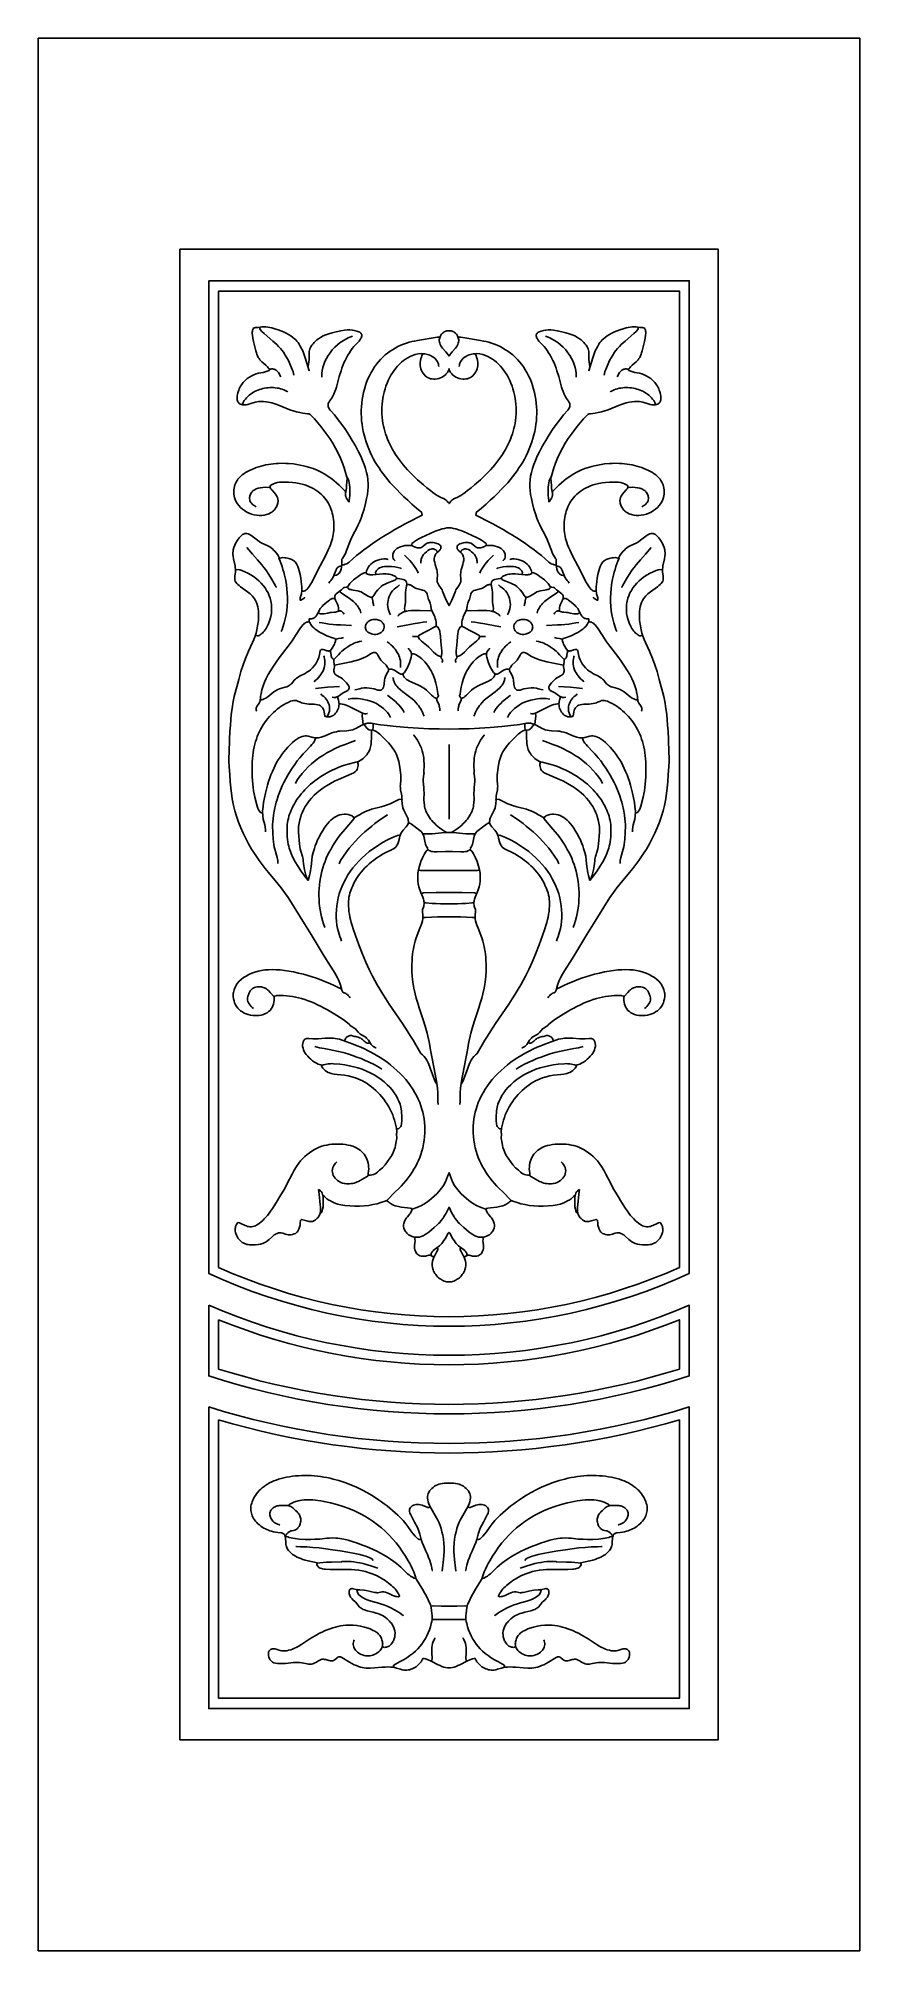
# Model space of a CAD drawing. Header units: millimetres. Extents: x 0 to 915, y 0 to 2130.
import ezdxf

# ---------------------------------------------------------------- set-up
doc = ezdxf.new("R2010")
doc.units = ezdxf.units.MM
doc.layers.add('CUT', color=1, linetype='CONTINUOUS')
doc.layers.add('ENGRAVE', color=5, linetype='CONTINUOUS')

msp = doc.modelspace()

# ---------------------------------------------------------------- linework, layer by layer
at = {"layer": 'CUT'}
msp.add_lwpolyline([(0, 2130.15), (915.15, 2130.15), (915.15, 0), (0, 0)], close=True, dxfattribs=at)
at = {"layer": 'ENGRAVE'}
msp.add_line((457.575, 1343.662), (457.575, 1260.272), dxfattribs=at)
for points in [[(157.575, 1895.075), (757.575, 1895.075), (757.575, 235.075), (157.575, 235.075)], [(457.575, 1776.171), (456.558, 1777.696), (455.541, 1779.12), (454.219, 1780.747), (450.355, 1785.018), (449.236, 1786.442), (448.422, 1787.662), (447.711, 1788.984), (447.202, 1790.408), (446.897, 1791.832), (446.795, 1793.357), (446.795, 1794.171), (446.999, 1795.391), (447.202, 1796.611), (447.609, 1797.73), (448.117, 1798.747), (448.524, 1799.561), (449.236, 1800.578), (449.846, 1801.188), (450.456, 1801.798), (451.473, 1802.51), (452.185, 1803.018), (453.304, 1803.527), (454.117, 1803.832), (455.236, 1804.137), (456.456, 1804.34), (457.575, 1804.34), (458.694, 1804.34), (459.914, 1804.137), (461.033, 1803.832), (461.846, 1803.527), (462.965, 1803.018), (463.677, 1802.51), (464.694, 1801.798), (465.304, 1801.188), (465.914, 1800.578), (466.626, 1799.561), (467.033, 1798.747), (467.541, 1797.73), (467.948, 1796.611), (468.151, 1795.391), (468.355, 1794.171), (468.355, 1793.357), (468.253, 1791.832), (467.948, 1790.408), (467.439, 1788.984), (466.728, 1787.662), (465.914, 1786.442), (464.795, 1785.018), (460.931, 1780.747), (459.609, 1779.12), (458.592, 1777.696)]]:
    msp.add_lwpolyline(points, close=True, dxfattribs=at)
for points in [[(190.006, 1859.98), (725.144, 1859.98), (725.144, 754.361, -0.2196524), (190.006, 754.361)], [(200.806, 1848.55), (714.344, 1848.55), (714.344, 761.122, -0.2138353), (200.806, 761.122)], [(190.006, 718.969, 0.2080892), (725.144, 718.969), (725.144, 640.226, -0.1579965), (190.006, 640.226)], [(200.806, 702.894, 0.1956277), (714.344, 702.894), (714.344, 647.926, -0.1532789), (200.806, 647.926)], [(190.006, 605.667, 0.1519425), (725.144, 605.667), (725.144, 269.814), (190.006, 269.814)], [(200.806, 591.301, 0.143769), (714.344, 591.301), (714.344, 281.275), (200.806, 281.275)]]:
    msp.add_lwpolyline(points, format="xyb", close=True, dxfattribs=at)
for points in [[(301.88, 1759.798), (297.507, 1774.239), (295.575, 1779.628), (294.66, 1781.866), (293.643, 1784.001), (292.321, 1786.544), (290.897, 1788.781), (290.795, 1789.289), (289.372, 1791.222), (288.151, 1792.645), (286.829, 1794.069), (285.304, 1795.493), (283.677, 1796.815), (281.338, 1798.544), (278.795, 1800.171), (276.05, 1801.696), (273.202, 1803.12), (270.253, 1804.34), (267.1, 1805.561), (263.643, 1806.679), (260.389, 1807.595), (257.846, 1808.103), (255.609, 1808.51), (253.575, 1808.713), (251.643, 1808.815), (249.1, 1808.611), (245.033, 1808.001), (241.982, 1807.798), (241.168, 1807.696), (240.66, 1807.493), (239.948, 1807.188), (239.439, 1806.679), (238.931, 1805.866), (238.626, 1805.052), (238.524, 1804.035), (238.422, 1802.815), (238.422, 1801.289), (238.626, 1799.459), (239.134, 1796.103), (239.846, 1792.239), (242.49, 1781.967), (243.1, 1779.73), (243.609, 1778.103), (244.321, 1776.374), (245.134, 1774.747), (245.948, 1773.323), (246.761, 1772.103), (247.778, 1770.984), (248.999, 1769.866), (253.575, 1766.001), (255.406, 1764.272), (256.219, 1763.154), (256.931, 1762.239), (257.439, 1761.12), (257.643, 1760.51), (257.541, 1760.408), (257.541, 1760.306), (257.338, 1760.205), (250.728, 1757.764), (248.083, 1757.561), (245.439, 1757.052), (242.795, 1756.34), (240.253, 1755.425), (237.812, 1754.306), (235.27, 1752.781), (232.829, 1751.052), (230.592, 1749.12), (229.27, 1747.798), (228.253, 1746.679), (227.134, 1745.256), (226.321, 1744.035), (225.304, 1742.51), (224.592, 1741.188), (223.88, 1739.561), (223.27, 1738.239), (222.66, 1736.51), (222.355, 1735.086), (221.948, 1733.459), (221.744, 1731.832), (221.643, 1730.001), (221.643, 1728.476), (221.744, 1727.256), (222.05, 1726.137), (222.456, 1725.018), (222.965, 1724.306), (223.575, 1723.595), (224.287, 1723.086), (225.406, 1722.476), (226.524, 1722.069), (227.643, 1721.866), (229.168, 1721.764), (231.304, 1721.764), (233.338, 1722.171), (235.677, 1722.781), (241.677, 1724.713), (243.507, 1725.12), (245.439, 1725.425), (248.185, 1725.628), (250.829, 1725.527), (253.575, 1725.323), (256.524, 1724.815), (260.389, 1723.9), (264.761, 1722.476), (268.829, 1720.95), (278.49, 1716.984), (281.338, 1715.967), (283.88, 1715.154), (287.643, 1714.035), (291.406, 1713.222), (294.66, 1712.611), (299.948, 1712.001), (301.27, 1711.696), (302.083, 1711.391), (302.897, 1710.984), (303.609, 1710.476), (304.524, 1709.662), (306.05, 1708.239), (307.575, 1706.408), (314.999, 1697.357), (320.287, 1690.442), (324.66, 1684.34), (328.016, 1679.052), (331.168, 1673.561), (334.117, 1667.967), (336.761, 1662.272), (338.897, 1656.984), (340.728, 1651.798), (342.456, 1646.51), (343.88, 1641.12), (344.287, 1641.12), (345.202, 1639.188), (346.016, 1637.052), (346.524, 1634.815), (346.829, 1632.578), (347.134, 1630.035), (347.236, 1626.883), (347.236, 1623.628), (347.134, 1620.781), (346.829, 1617.933), (346.422, 1614.883), (346.219, 1613.764), (346.117, 1613.561)], [(246.456, 1808.205), (247.067, 1805.764), (249.1, 1803.628), (251.541, 1801.391), (261.507, 1792.747), (265.677, 1788.883), (267.812, 1786.747), (269.846, 1784.51), (271.575, 1782.476), (273.202, 1780.34), (275.134, 1777.289), (277.067, 1774.239), (278.694, 1771.086), (280.422, 1767.527), (282.253, 1763.154), (283.88, 1758.679), (284.592, 1755.018)], [(329.134, 1531.696), (330.355, 1531.798), (331.88, 1532.103), (332.389, 1532.306), (333.406, 1532.917), (334.422, 1533.628), (335.236, 1534.442), (336.05, 1535.357), (336.761, 1536.679), (337.168, 1537.798), (337.575, 1538.917), (337.982, 1541.357), (338.185, 1543.391), (338.287, 1546.95), (338.083, 1548.781), (338.083, 1549.391), (338.287, 1549.9), (338.795, 1550.713), (340.219, 1552.645), (341.236, 1554.476), (342.151, 1556.306), (343.575, 1559.662), (346.626, 1568.103), (348.151, 1571.967), (350.389, 1576.544), (354.761, 1584.781), (356.49, 1588.34), (358.117, 1591.798), (359.643, 1595.764), (361.372, 1600.544), (362.897, 1605.73), (364.524, 1612.137), (365.846, 1617.628), (366.66, 1622.103), (367.168, 1626.272), (367.473, 1630.137), (367.473, 1634.001), (367.168, 1638.171), (366.66, 1642.34), (365.744, 1646.51), (364.626, 1650.781), (363.1, 1655.357), (361.372, 1659.832), (359.338, 1664.51), (356.795, 1669.595), (353.439, 1676.001), (349.88, 1682.205), (346.117, 1688.408), (342.151, 1694.408), (338.185, 1700.001), (334.219, 1705.289), (329.846, 1710.679), (325.168, 1716.069), (324.151, 1717.493), (323.541, 1718.611), (323.134, 1719.73), (322.931, 1720.849), (322.931, 1722.069), (323.134, 1723.188), (323.744, 1724.611), (324.558, 1725.832), (326.795, 1729.086), (327.914, 1730.815), (329.236, 1733.561), (330.558, 1736.611), (331.473, 1739.154), (332.185, 1741.696), (335.338, 1753.289), (337.27, 1759.595), (338.287, 1762.747), (339.406, 1765.798), (340.524, 1768.544), (341.744, 1771.289), (343.27, 1774.239), (344.897, 1777.188), (346.626, 1779.933), (348.253, 1782.374), (349.88, 1784.611), (351.609, 1786.645), (356.185, 1791.425), (357.406, 1792.747), (358.321, 1793.967), (359.134, 1795.188), (359.948, 1796.815), (360.253, 1797.628), (360.355, 1798.544), (360.456, 1799.459), (360.355, 1800.069), (360.151, 1800.578), (359.846, 1801.086), (359.541, 1801.595), (358.829, 1802.205), (358.117, 1802.713), (357.304, 1803.12), (356.185, 1803.628), (354.761, 1804.035), (352.117, 1804.747), (349.778, 1805.154), (347.134, 1805.256), (344.083, 1805.256), (341.134, 1804.95), (336.965, 1804.34), (331.982, 1803.323), (327.609, 1802.205), (323.846, 1801.086), (320.49, 1799.866), (317.439, 1798.544), (314.592, 1797.018), (312.05, 1795.391), (310.321, 1794.171), (308.795, 1792.747), (307.372, 1791.222), (306.151, 1789.9), (304.931, 1788.171), (303.812, 1786.442), (302.694, 1784.306), (302.185, 1782.883), (301.778, 1781.154), (301.677, 1779.323), (301.677, 1777.493), (301.88, 1773.628), (301.88, 1772.408), (301.067, 1767.12), (300.863, 1764.679), (300.863, 1763.561), (301.067, 1762.645), (301.372, 1761.222), (301.88, 1760.103), (301.88, 1759.798)], [(350.185, 1798.34), (347.236, 1797.323), (345.304, 1796.408), (343.372, 1795.493), (339.914, 1793.459), (336.456, 1791.12), (333.304, 1788.578), (330.253, 1785.933), (327.507, 1782.984), (325.067, 1779.933), (322.829, 1776.781), (320.999, 1773.628), (319.372, 1770.272), (318.05, 1766.815), (317.033, 1763.459), (316.422, 1760.001), (316.016, 1756.747), (315.914, 1754.713), (315.914, 1752.679), (315.914, 1752.578)], [(427.27, 1600.239), (427.473, 1601.459), (427.372, 1601.764), (427.27, 1601.967), (421.473, 1606.747), (416.287, 1611.323), (411.609, 1615.493), (407.236, 1619.561), (403.168, 1623.527), (399.304, 1627.391), (395.643, 1631.357), (392.185, 1635.12), (389.338, 1638.476), (386.694, 1641.832), (384.151, 1645.086), (381.812, 1648.239), (379.677, 1651.493), (377.541, 1654.747), (375.507, 1658.103), (373.575, 1661.459), (371.643, 1665.222), (369.914, 1668.984), (368.185, 1672.849), (366.66, 1676.713), (365.236, 1680.679), (364.117, 1684.442), (362.999, 1688.51), (362.083, 1692.272), (361.27, 1696.442), (360.66, 1700.205), (360.253, 1704.069), (359.948, 1708.035), (359.846, 1711.9), (359.846, 1715.764), (359.948, 1719.73), (360.355, 1723.595), (360.863, 1727.764), (361.473, 1731.527), (362.389, 1735.696), (363.304, 1739.459), (364.524, 1743.425), (365.846, 1747.086), (367.27, 1750.747), (368.897, 1754.306), (370.728, 1757.764), (372.558, 1760.815), (374.592, 1764.171), (376.728, 1767.018), (378.965, 1769.866), (381.406, 1772.51), (383.948, 1775.052), (386.592, 1777.493), (389.134, 1779.527), (391.88, 1781.459), (394.626, 1783.289), (397.677, 1785.12), (400.626, 1786.645), (403.88, 1788.171), (406.931, 1789.391), (410.287, 1790.611), (413.236, 1791.527), (416.083, 1792.239), (419.033, 1792.849), (422.592, 1793.561), (444.456, 1797.12), (447.406, 1797.222)], [(467.744, 1797.222), (470.694, 1797.12), (492.558, 1793.561), (496.117, 1792.849), (499.067, 1792.239), (501.914, 1791.527), (504.863, 1790.611), (508.219, 1789.391), (511.27, 1788.171), (514.524, 1786.645), (517.473, 1785.12), (520.524, 1783.289), (523.27, 1781.459), (526.016, 1779.527), (528.558, 1777.493), (531.202, 1775.052), (533.744, 1772.51), (536.185, 1769.866), (538.422, 1767.018), (540.558, 1764.171), (542.592, 1760.815), (544.422, 1757.764), (546.253, 1754.306), (547.88, 1750.747), (549.304, 1747.086), (550.626, 1743.425), (551.846, 1739.459), (552.761, 1735.696), (553.677, 1731.527), (554.287, 1727.764), (554.795, 1723.595), (555.202, 1719.73), (555.304, 1715.764), (555.304, 1711.9), (555.202, 1708.035), (554.897, 1704.069), (554.49, 1700.205), (553.88, 1696.442), (553.067, 1692.272), (552.151, 1688.51), (551.033, 1684.442), (549.914, 1680.679), (548.49, 1676.713), (546.965, 1672.849), (545.236, 1668.984), (543.507, 1665.222), (541.575, 1661.459), (539.643, 1658.103), (537.609, 1654.747), (535.473, 1651.493), (533.338, 1648.239), (530.999, 1645.086), (528.456, 1641.832), (525.812, 1638.476), (522.965, 1635.12), (519.507, 1631.357), (515.846, 1627.391), (511.982, 1623.527), (507.914, 1619.561), (503.541, 1615.493), (498.863, 1611.323), (493.677, 1606.747), (487.88, 1601.967), (487.778, 1601.764), (487.677, 1601.459), (487.88, 1600.239)], [(613.27, 1759.798), (613.27, 1760.103), (613.778, 1761.222), (614.083, 1762.645), (614.287, 1763.561), (614.287, 1764.679), (614.083, 1767.12), (613.27, 1772.408), (613.27, 1773.628), (613.473, 1777.493), (613.473, 1779.323), (613.372, 1781.154), (612.965, 1782.883), (612.456, 1784.306), (611.338, 1786.442), (610.219, 1788.171), (608.999, 1789.9), (607.778, 1791.222), (606.355, 1792.747), (604.829, 1794.171), (603.1, 1795.391), (600.558, 1797.018), (597.711, 1798.544), (594.66, 1799.866), (591.304, 1801.086), (587.541, 1802.205), (583.168, 1803.323), (578.185, 1804.34), (574.016, 1804.95), (571.067, 1805.256), (568.016, 1805.256), (565.372, 1805.154), (563.033, 1804.747), (560.389, 1804.035), (558.965, 1803.628), (557.846, 1803.12), (557.033, 1802.713), (556.321, 1802.205), (555.609, 1801.595), (555.304, 1801.086), (554.999, 1800.578), (554.795, 1800.069), (554.694, 1799.459), (554.795, 1798.544), (554.897, 1797.628), (555.202, 1796.815), (556.016, 1795.188), (556.829, 1793.967), (557.744, 1792.747), (558.965, 1791.425), (563.541, 1786.645), (565.27, 1784.611), (566.897, 1782.374), (568.524, 1779.933), (570.253, 1777.188), (571.88, 1774.239), (573.406, 1771.289), (574.626, 1768.544), (575.744, 1765.798), (576.863, 1762.747), (577.88, 1759.595), (579.812, 1753.289), (582.965, 1741.696), (583.677, 1739.154), (584.592, 1736.611), (585.914, 1733.561), (587.236, 1730.815), (588.355, 1729.086), (590.592, 1725.832), (591.406, 1724.611), (592.016, 1723.188), (592.219, 1722.069), (592.219, 1720.849), (592.016, 1719.73), (591.609, 1718.611), (590.999, 1717.493), (589.982, 1716.069), (585.304, 1710.679), (580.931, 1705.289), (576.965, 1700.001), (572.999, 1694.408), (569.033, 1688.408), (565.27, 1682.205), (561.711, 1676.001), (558.355, 1669.595), (555.812, 1664.51), (553.778, 1659.832), (552.05, 1655.357), (550.524, 1650.781), (549.406, 1646.51), (548.49, 1642.34), (547.982, 1638.171), (547.677, 1634.001), (547.677, 1630.137), (547.982, 1626.272), (548.49, 1622.103), (549.304, 1617.628), (550.626, 1612.137), (552.253, 1605.73), (553.778, 1600.544), (555.507, 1595.764), (557.033, 1591.798), (558.66, 1588.34), (560.389, 1584.781), (564.761, 1576.544), (566.999, 1571.967), (568.524, 1568.103), (571.575, 1559.662), (572.999, 1556.306), (573.914, 1554.476), (574.931, 1552.645), (576.355, 1550.713), (576.863, 1549.9), (577.067, 1549.391), (577.067, 1548.781), (576.863, 1546.95), (576.965, 1543.391), (577.168, 1541.357), (577.575, 1538.917), (577.982, 1537.798), (578.389, 1536.679), (579.1, 1535.357), (579.914, 1534.442), (580.728, 1533.628), (581.744, 1532.917), (582.761, 1532.306), (583.27, 1532.103), (584.795, 1531.798), (586.016, 1531.696)], [(599.236, 1752.578), (599.236, 1752.679), (599.236, 1754.713), (599.134, 1756.747), (598.728, 1760.001), (598.117, 1763.459), (597.1, 1766.815), (595.778, 1770.272), (594.151, 1773.628), (592.321, 1776.781), (590.083, 1779.933), (587.643, 1782.984), (584.897, 1785.933), (581.846, 1788.578), (578.694, 1791.12), (575.236, 1793.459), (571.778, 1795.493), (569.846, 1796.408), (567.914, 1797.323), (564.965, 1798.34)], [(569.033, 1613.561), (568.931, 1613.764), (568.728, 1614.883), (568.321, 1617.933), (568.016, 1620.781), (567.914, 1623.628), (567.914, 1626.883), (568.016, 1630.035), (568.321, 1632.578), (568.626, 1634.815), (569.134, 1637.052), (569.948, 1639.188), (570.863, 1641.12), (571.27, 1641.12), (572.694, 1646.51), (574.422, 1651.798), (576.253, 1656.984), (578.389, 1662.272), (581.033, 1667.967), (583.982, 1673.561), (587.134, 1679.052), (590.49, 1684.34), (594.863, 1690.442), (600.151, 1697.357), (607.575, 1706.408), (609.1, 1708.239), (610.626, 1709.662), (611.541, 1710.476), (612.253, 1710.984), (613.067, 1711.391), (613.88, 1711.696), (615.202, 1712.001), (620.49, 1712.611), (623.744, 1713.222), (627.507, 1714.035), (631.27, 1715.154), (633.812, 1715.967), (636.66, 1716.984), (646.321, 1720.95), (650.389, 1722.476), (654.761, 1723.9), (658.626, 1724.815), (661.575, 1725.323), (664.321, 1725.527), (666.965, 1725.628), (669.711, 1725.425), (671.643, 1725.12), (673.473, 1724.713), (679.473, 1722.781), (681.812, 1722.171), (683.846, 1721.764), (685.982, 1721.764), (687.507, 1721.866), (688.626, 1722.069), (689.744, 1722.476), (690.863, 1723.086), (691.575, 1723.595), (692.185, 1724.306), (692.694, 1725.018), (693.1, 1726.137), (693.406, 1727.256), (693.507, 1728.476), (693.507, 1730.001), (693.406, 1731.832), (693.202, 1733.459), (692.795, 1735.086), (692.49, 1736.51), (691.88, 1738.239), (691.27, 1739.561), (690.558, 1741.188), (689.846, 1742.51), (688.829, 1744.035), (688.016, 1745.256), (686.897, 1746.679), (685.88, 1747.798), (684.558, 1749.12), (682.321, 1751.052), (679.88, 1752.781), (677.338, 1754.306), (674.897, 1755.425), (672.355, 1756.34), (669.711, 1757.052), (667.067, 1757.561), (664.422, 1757.764), (657.812, 1760.205), (657.609, 1760.306), (657.609, 1760.408), (657.507, 1760.51), (657.711, 1761.12), (658.219, 1762.239), (658.931, 1763.154), (659.744, 1764.272), (661.575, 1766.001), (666.151, 1769.866), (667.372, 1770.984), (668.389, 1772.103), (669.202, 1773.323), (670.016, 1774.747), (670.829, 1776.374), (671.541, 1778.103), (672.05, 1779.73), (672.66, 1781.967), (675.304, 1792.239), (676.016, 1796.103), (676.524, 1799.459), (676.728, 1801.289), (676.728, 1802.815), (676.626, 1804.035), (676.524, 1805.052), (676.219, 1805.866), (675.711, 1806.679), (675.202, 1807.188), (674.49, 1807.493), (673.982, 1807.696), (673.168, 1807.798), (670.117, 1808.001), (666.05, 1808.611), (663.507, 1808.815), (661.575, 1808.713), (659.541, 1808.51), (657.304, 1808.103), (654.761, 1807.595), (651.507, 1806.679), (648.05, 1805.561), (644.897, 1804.34), (641.948, 1803.12), (639.1, 1801.696), (636.355, 1800.171), (633.812, 1798.544), (631.473, 1796.815), (629.846, 1795.493), (628.321, 1794.069), (626.999, 1792.645), (625.778, 1791.222), (624.355, 1789.289), (624.253, 1788.781), (622.829, 1786.544), (621.507, 1784.001), (620.49, 1781.866), (619.575, 1779.628), (617.643, 1774.239), (613.27, 1759.798)], [(630.558, 1755.018), (631.27, 1758.679), (632.897, 1763.154), (634.728, 1767.527), (636.456, 1771.086), (638.083, 1774.239), (640.016, 1777.289), (641.948, 1780.34), (643.575, 1782.476), (645.304, 1784.51), (647.338, 1786.747), (649.473, 1788.883), (653.643, 1792.747), (663.609, 1801.391), (666.05, 1803.628), (668.083, 1805.764), (668.694, 1808.205)], [(429.1, 1778.713), (426.761, 1779.12), (423.202, 1778.611), (419.948, 1777.798), (417.1, 1776.781), (414.355, 1775.662), (411.711, 1774.239), (409.168, 1772.713), (406.931, 1771.086), (404.592, 1769.256), (402.355, 1767.222), (400.321, 1765.086), (398.389, 1762.747), (396.355, 1760.205), (394.626, 1757.662), (392.897, 1754.917), (391.372, 1751.967), (389.846, 1749.018), (388.524, 1745.967), (387.304, 1742.611), (386.287, 1739.561), (385.27, 1736.103), (384.558, 1732.849), (383.846, 1729.289), (383.338, 1726.035), (383.033, 1722.476), (382.829, 1718.917), (382.728, 1715.256), (382.829, 1711.696), (383.033, 1708.137), (383.439, 1704.476), (383.948, 1701.222), (384.558, 1698.272), (385.168, 1695.425), (385.982, 1692.476), (386.795, 1689.628), (387.812, 1686.781), (389.033, 1683.73), (390.151, 1680.984), (391.575, 1677.933), (393.1, 1674.984), (394.626, 1672.137), (396.355, 1669.289), (398.083, 1666.544), (399.914, 1663.798), (402.05, 1660.849), (404.185, 1658.001), (406.422, 1655.154), (408.761, 1652.408), (411.406, 1649.459), (413.846, 1646.917), (416.592, 1644.069), (419.338, 1641.323), (422.389, 1638.476), (428.999, 1632.781), (432.863, 1629.527), (436.829, 1626.272), (439.677, 1624.137), (442.117, 1622.408), (444.456, 1620.984), (446.49, 1619.764), (448.626, 1618.645), (451.372, 1617.527), (453.202, 1616.408), (454.321, 1615.493), (455.439, 1614.476), (456.456, 1613.357), (457.575, 1611.933), (458.694, 1613.357), (459.711, 1614.476), (460.829, 1615.493), (461.948, 1616.408), (463.778, 1617.527), (466.524, 1618.645), (468.66, 1619.764), (470.694, 1620.984), (473.033, 1622.408), (475.473, 1624.137), (478.321, 1626.272), (482.287, 1629.527), (486.151, 1632.781), (492.761, 1638.476), (495.812, 1641.323), (498.558, 1644.069), (501.304, 1646.917), (503.744, 1649.459), (506.389, 1652.408), (508.728, 1655.154), (510.965, 1658.001), (513.1, 1660.849), (515.236, 1663.798), (517.067, 1666.544), (518.795, 1669.289), (520.524, 1672.137), (522.05, 1674.984), (523.575, 1677.933), (524.999, 1680.984), (526.117, 1683.73), (527.338, 1686.781), (528.355, 1689.628), (529.168, 1692.476), (529.982, 1695.425), (530.592, 1698.272), (531.202, 1701.222), (531.711, 1704.476), (532.117, 1708.137), (532.321, 1711.696), (532.422, 1715.256), (532.321, 1718.917), (532.117, 1722.476), (531.812, 1726.035), (531.304, 1729.289), (530.592, 1732.849), (529.88, 1736.103), (528.863, 1739.561), (527.846, 1742.611), (526.626, 1745.967), (525.304, 1749.018), (523.778, 1751.967), (522.253, 1754.917), (520.524, 1757.662), (518.795, 1760.205), (516.761, 1762.747), (514.829, 1765.086), (512.795, 1767.222), (510.558, 1769.256), (508.219, 1771.086), (505.982, 1772.713), (503.439, 1774.239), (500.795, 1775.662), (498.05, 1776.781), (495.202, 1777.798), (491.948, 1778.611), (488.389, 1779.12), (486.05, 1778.713)], [(428.49, 1778.815), (428.389, 1778.51), (427.473, 1776.679), (426.761, 1774.95), (426.151, 1773.018), (425.744, 1771.289), (425.541, 1769.154), (425.439, 1767.323), (425.541, 1765.595), (425.846, 1763.764), (426.253, 1762.035), (426.965, 1760.103), (427.778, 1758.476), (428.694, 1756.95), (429.812, 1755.527), (431.033, 1754.205), (432.456, 1753.086), (433.677, 1752.272), (435.304, 1751.561), (437.033, 1750.95), (438.761, 1750.645), (440.592, 1750.544), (442.321, 1750.544), (444.456, 1750.849), (446.185, 1751.256), (448.219, 1751.967), (450.05, 1752.781), (451.575, 1753.798), (453.304, 1755.018), (454.524, 1756.239), (455.846, 1757.866), (456.761, 1759.493), (457.27, 1760.51), (457.575, 1761.425), (457.575, 1762.239), (457.575, 1761.425), (457.88, 1760.51), (458.389, 1759.493), (459.304, 1757.866), (460.626, 1756.239), (461.846, 1755.018), (463.575, 1753.798), (465.1, 1752.781), (466.931, 1751.967), (468.965, 1751.256), (470.694, 1750.849), (472.829, 1750.544), (474.558, 1750.544), (476.389, 1750.645), (478.117, 1750.95), (479.846, 1751.561), (481.473, 1752.272), (482.694, 1753.086), (484.117, 1754.205), (485.338, 1755.527), (486.456, 1756.95), (487.372, 1758.476), (488.185, 1760.103), (488.897, 1762.035), (489.304, 1763.764), (489.609, 1765.595), (489.711, 1767.323), (489.609, 1769.154), (489.406, 1771.289), (488.999, 1773.018), (488.389, 1774.95), (487.677, 1776.679), (486.761, 1778.51), (486.66, 1778.815)], [(428.49, 1778.815), (428.795, 1778.713), (430.524, 1778.51), (432.253, 1778.205), (433.778, 1777.9), (435.202, 1777.391), (436.829, 1776.781), (438.151, 1776.069), (439.677, 1775.154), (440.897, 1774.239), (442.016, 1773.323), (443.033, 1772.205), (443.948, 1770.984), (444.761, 1769.764), (445.372, 1768.34), (445.778, 1767.222), (445.982, 1766.103), (446.185, 1764.578)], [(468.965, 1764.578), (469.168, 1766.103), (469.372, 1767.222), (469.778, 1768.34), (470.389, 1769.764), (471.202, 1770.984), (472.117, 1772.205), (473.134, 1773.323), (474.253, 1774.239), (475.473, 1775.154), (476.999, 1776.069), (478.321, 1776.781), (479.948, 1777.391), (481.372, 1777.9), (482.897, 1778.205), (484.626, 1778.51), (486.355, 1778.713), (486.66, 1778.815)], [(257.439, 1761.018), (258.151, 1761.425), (259.27, 1761.73), (260.185, 1761.832), (260.999, 1761.832), (261.914, 1761.73), (262.829, 1761.527), (263.643, 1761.222), (264.355, 1760.713), (265.168, 1760.306), (266.083, 1759.493), (266.897, 1758.679), (267.609, 1757.764), (268.321, 1756.747), (268.931, 1755.73), (270.151, 1753.086)], [(644.999, 1753.086), (646.219, 1755.73), (646.829, 1756.747), (647.541, 1757.764), (648.253, 1758.679), (649.067, 1759.493), (649.982, 1760.306), (650.795, 1760.713), (651.507, 1761.222), (652.321, 1761.527), (653.236, 1761.73), (654.151, 1761.832), (654.965, 1761.832), (655.88, 1761.73), (656.999, 1761.425), (657.711, 1761.018)], [(227.338, 1721.866), (228.151, 1724.51), (229.575, 1726.747), (230.694, 1728.171), (232.016, 1729.798), (233.338, 1731.12), (234.863, 1732.442), (236.287, 1733.561), (237.711, 1734.578), (239.236, 1735.595), (241.067, 1736.611), (242.694, 1737.425), (244.626, 1738.239), (246.355, 1738.849), (248.287, 1739.459), (250.117, 1739.866), (252.151, 1740.374), (254.185, 1740.679), (256.219, 1740.883), (258.355, 1740.984), (260.185, 1741.086), (262.219, 1740.984), (264.05, 1740.781), (266.083, 1740.578), (267.914, 1740.272), (269.948, 1739.764), (271.677, 1739.256), (273.609, 1738.544), (275.236, 1737.832), (277.372, 1736.815), (277.677, 1736.611), (277.88, 1736.408)], [(637.27, 1736.408), (637.473, 1736.611), (637.778, 1736.815), (639.914, 1737.832), (641.541, 1738.544), (643.473, 1739.256), (645.202, 1739.764), (647.236, 1740.272), (649.067, 1740.578), (651.1, 1740.781), (652.931, 1740.984), (654.965, 1741.086), (656.795, 1740.984), (658.931, 1740.883), (660.965, 1740.679), (662.999, 1740.374), (665.033, 1739.866), (666.863, 1739.459), (668.795, 1738.849), (670.524, 1738.239), (672.456, 1737.425), (674.083, 1736.611), (675.914, 1735.595), (677.439, 1734.578), (678.863, 1733.561), (680.287, 1732.442), (681.812, 1731.12), (683.134, 1729.798), (684.456, 1728.171), (685.575, 1726.747), (686.999, 1724.51), (687.812, 1721.866)], [(258.151, 1630.137), (259.168, 1628.306), (260.287, 1627.188), (262.829, 1624.34), (264.456, 1622.205), (265.677, 1620.171), (266.49, 1618.544), (266.999, 1616.815), (267.1, 1614.984), (266.999, 1613.154), (266.897, 1612.34), (266.592, 1611.12), (266.185, 1610.001), (265.677, 1608.883), (265.168, 1607.866), (264.456, 1606.849), (263.744, 1605.933), (262.829, 1604.713), (261.914, 1603.9), (261.1, 1603.086), (260.083, 1602.374), (258.863, 1601.561), (256.728, 1600.544), (255.609, 1600.035), (254.185, 1599.628), (251.541, 1599.018), (248.897, 1598.713), (246.151, 1598.713), (243.507, 1598.917), (240.558, 1599.425), (237.609, 1600.137), (234.863, 1601.256), (232.422, 1602.374), (229.88, 1604.001), (227.643, 1605.527), (225.406, 1607.561), (223.575, 1609.595), (221.948, 1611.73), (220.626, 1613.967), (219.406, 1616.408), (218.694, 1618.747), (218.185, 1620.476), (217.982, 1622.205), (217.778, 1624.035), (217.778, 1625.561), (217.88, 1627.289), (218.185, 1629.12), (218.592, 1630.849), (219.1, 1632.578), (219.812, 1634.205), (220.524, 1635.832), (221.439, 1637.459), (222.456, 1638.883), (223.372, 1640.103), (224.592, 1641.425), (225.914, 1642.645), (227.338, 1643.764), (228.965, 1644.984), (230.999, 1646.306), (233.134, 1647.527), (235.473, 1648.747), (237.914, 1649.866), (240.456, 1650.883), (242.897, 1651.9), (245.744, 1652.815), (248.389, 1653.628), (250.931, 1654.34), (253.575, 1654.95), (256.524, 1655.459), (259.168, 1655.866), (262.219, 1656.272), (264.863, 1656.476), (267.812, 1656.679), (273.202, 1656.781), (275.948, 1656.679), (278.897, 1656.578), (284.287, 1655.967), (289.88, 1655.154), (295.473, 1653.933), (298.422, 1653.222), (300.965, 1652.51), (306.151, 1650.781), (310.829, 1648.95), (315.202, 1646.917), (319.372, 1644.578), (323.134, 1642.137), (326.999, 1639.289), (329.541, 1637.154), (332.287, 1634.815), (335.236, 1632.272), (338.185, 1629.323), (342.05, 1625.561), (342.355, 1624.849), (342.456, 1624.137), (342.66, 1624.137)], [(344.287, 1641.12), (344.185, 1640.917), (344.083, 1638.984), (343.88, 1636.849), (343.575, 1631.154), (343.473, 1629.12), (343.168, 1627.086), (342.456, 1622.917), (342.355, 1621.798), (342.355, 1620.883), (342.558, 1619.662), (343.067, 1618.34), (343.982, 1616.713), (346.016, 1613.764), (346.117, 1613.561)], [(569.033, 1613.561), (569.134, 1613.764), (571.168, 1616.713), (572.083, 1618.34), (572.592, 1619.662), (572.795, 1620.883), (572.795, 1621.798), (572.694, 1622.917), (571.982, 1627.086), (571.677, 1629.12), (571.575, 1631.154), (571.27, 1636.849), (571.067, 1638.984), (570.965, 1640.917), (570.863, 1641.12)], [(572.49, 1624.137), (572.694, 1624.137), (572.795, 1624.849), (573.1, 1625.561), (576.965, 1629.323), (579.914, 1632.272), (582.863, 1634.815), (585.609, 1637.154), (588.151, 1639.289), (592.016, 1642.137), (595.778, 1644.578), (599.948, 1646.917), (604.321, 1648.95), (608.999, 1650.781), (614.185, 1652.51), (616.728, 1653.222), (619.677, 1653.933), (625.27, 1655.154), (630.863, 1655.967), (636.253, 1656.578), (639.202, 1656.679), (641.948, 1656.781), (647.338, 1656.679), (650.287, 1656.476), (652.931, 1656.272), (655.982, 1655.866), (658.626, 1655.459), (661.575, 1654.95), (664.219, 1654.34), (666.761, 1653.628), (669.406, 1652.815), (672.253, 1651.9), (674.694, 1650.883), (677.236, 1649.866), (679.677, 1648.747), (682.016, 1647.527), (684.151, 1646.306), (686.185, 1644.984), (687.812, 1643.764), (689.236, 1642.645), (690.558, 1641.425), (691.778, 1640.103), (692.694, 1638.883), (693.711, 1637.459), (694.626, 1635.832), (695.338, 1634.205), (696.05, 1632.578), (696.558, 1630.849), (696.965, 1629.12), (697.27, 1627.289), (697.372, 1625.561), (697.372, 1624.035), (697.168, 1622.205), (696.965, 1620.476), (696.456, 1618.747), (695.744, 1616.408), (694.524, 1613.967), (693.202, 1611.73), (691.575, 1609.595), (689.744, 1607.561), (687.507, 1605.527), (685.27, 1604.001), (682.728, 1602.374), (680.287, 1601.256), (677.541, 1600.137), (674.592, 1599.425), (671.643, 1598.917), (668.999, 1598.713), (666.253, 1598.713), (663.609, 1599.018), (660.965, 1599.628), (659.541, 1600.035), (658.422, 1600.544), (656.287, 1601.561), (655.067, 1602.374), (654.05, 1603.086), (653.236, 1603.9), (652.321, 1604.713), (651.406, 1605.933), (650.694, 1606.849), (649.982, 1607.866), (649.473, 1608.883), (648.965, 1610.001), (648.558, 1611.12), (648.253, 1612.34), (648.151, 1613.154), (648.05, 1614.984), (648.151, 1616.815), (648.66, 1618.544), (649.473, 1620.171), (650.694, 1622.205), (652.321, 1624.34), (654.863, 1627.188), (655.982, 1628.306), (656.999, 1630.137)], [(258.355, 1630.137), (257.643, 1630.035), (255.812, 1629.933), (252.761, 1630.035), (250.117, 1629.933), (247.473, 1629.527), (245.134, 1629.018), (243.711, 1628.51), (242.592, 1628.103), (241.473, 1627.595), (240.456, 1626.984), (239.541, 1626.272), (238.829, 1625.764), (238.219, 1625.052), (237.406, 1624.137), (236.795, 1623.12), (236.287, 1622.103), (235.88, 1620.984), (235.575, 1619.764), (235.372, 1618.645), (235.372, 1617.425), (235.575, 1616.205), (235.88, 1615.086), (236.185, 1614.272), (236.694, 1613.154), (237.406, 1612.239), (238.219, 1611.323), (239.134, 1610.51), (240.355, 1609.696), (241.677, 1608.984), (242.694, 1608.272)], [(258.151, 1629.933), (258.558, 1631.866), (259.27, 1632.476), (260.592, 1633.188), (261.914, 1633.9), (263.846, 1634.611), (266.185, 1635.222), (268.829, 1635.628), (271.575, 1635.832), (274.829, 1635.832), (278.694, 1635.73), (283.168, 1635.323), (287.033, 1634.815), (290.592, 1634.205), (293.846, 1633.493), (296.999, 1632.578), (299.846, 1631.561), (302.287, 1630.544), (304.728, 1629.425), (307.168, 1628.103), (309.406, 1626.679), (311.643, 1625.154), (313.575, 1623.628), (315.609, 1621.9), (317.236, 1620.171), (318.863, 1618.442), (320.389, 1616.51), (321.711, 1614.578), (323.033, 1612.544), (324.151, 1610.408), (325.168, 1608.272), (325.982, 1606.035), (326.897, 1603.493), (327.507, 1601.154), (328.117, 1598.815), (328.524, 1596.476), (328.931, 1594.137), (329.134, 1591.696), (329.338, 1589.357), (329.338, 1586.917), (329.338, 1584.578), (329.134, 1582.137), (328.931, 1579.798), (328.626, 1577.357), (328.219, 1575.018), (327.711, 1572.984), (327.1, 1570.645), (326.389, 1568.408), (325.575, 1566.069), (324.456, 1563.323), (323.134, 1560.272), (321.609, 1557.018), (319.677, 1553.052), (314.185, 1542.374), (307.168, 1528.747), (305.033, 1524.781), (302.999, 1521.425), (301.677, 1519.391), (300.66, 1517.967), (299.439, 1516.645), (298.321, 1515.73), (297.609, 1515.222), (296.795, 1514.713), (295.677, 1514.408), (294.456, 1514.205), (294.151, 1514.205), (293.643, 1514.51)], [(621.507, 1514.51), (620.999, 1514.205), (620.694, 1514.205), (619.473, 1514.408), (618.355, 1514.713), (617.541, 1515.222), (616.829, 1515.73), (615.711, 1516.645), (614.49, 1517.967), (613.473, 1519.391), (612.151, 1521.425), (610.117, 1524.781), (607.982, 1528.747), (600.965, 1542.374), (595.473, 1553.052), (593.541, 1557.018), (592.016, 1560.272), (590.694, 1563.323), (589.575, 1566.069), (588.761, 1568.408), (588.05, 1570.645), (587.439, 1572.984), (586.931, 1575.018), (586.524, 1577.357), (586.219, 1579.798), (586.016, 1582.137), (585.812, 1584.578), (585.812, 1586.917), (585.812, 1589.357), (586.016, 1591.696), (586.219, 1594.137), (586.626, 1596.476), (587.033, 1598.815), (587.643, 1601.154), (588.253, 1603.493), (589.168, 1606.035), (589.982, 1608.272), (590.999, 1610.408), (592.117, 1612.544), (593.439, 1614.578), (594.761, 1616.51), (596.287, 1618.442), (597.914, 1620.171), (599.541, 1621.9), (601.575, 1623.628), (603.507, 1625.154), (605.744, 1626.679), (607.982, 1628.103), (610.422, 1629.425), (612.863, 1630.544), (615.304, 1631.561), (618.151, 1632.578), (621.304, 1633.493), (624.558, 1634.205), (628.117, 1634.815), (631.982, 1635.323), (636.456, 1635.73), (640.321, 1635.832), (643.575, 1635.832), (646.321, 1635.628), (648.965, 1635.222), (651.304, 1634.611), (653.236, 1633.9), (654.558, 1633.188), (655.88, 1632.476), (656.592, 1631.866), (656.999, 1629.933)], [(672.456, 1608.272), (673.473, 1608.984), (674.795, 1609.696), (676.016, 1610.51), (676.931, 1611.323), (677.744, 1612.239), (678.456, 1613.154), (678.965, 1614.272), (679.27, 1615.086), (679.575, 1616.205), (679.778, 1617.425), (679.778, 1618.645), (679.575, 1619.764), (679.27, 1620.984), (678.863, 1622.103), (678.355, 1623.12), (677.744, 1624.137), (676.931, 1625.052), (676.321, 1625.764), (675.609, 1626.272), (674.694, 1626.984), (673.677, 1627.595), (672.558, 1628.103), (671.439, 1628.51), (670.016, 1629.018), (667.677, 1629.527), (665.033, 1629.933), (662.389, 1630.035), (659.338, 1629.933), (657.507, 1630.035), (656.795, 1630.137)], [(427.27, 1600.239), (427.982, 1599.222), (427.778, 1599.018), (423.202, 1596.781), (415.27, 1592.611), (408.863, 1589.256), (402.863, 1586.001), (397.372, 1582.95), (391.982, 1579.696), (386.795, 1576.645), (382.016, 1573.595), (376.931, 1570.34), (372.05, 1566.984), (367.372, 1563.73), (362.795, 1560.374), (358.524, 1557.018), (354.558, 1553.866), (350.49, 1550.306), (346.219, 1546.544), (345.304, 1545.832), (343.778, 1544.917), (342.05, 1544.205), (340.321, 1543.798), (338.185, 1543.493)], [(576.965, 1543.493), (574.829, 1543.798), (573.1, 1544.205), (571.372, 1544.917), (569.846, 1545.832), (568.931, 1546.544), (564.66, 1550.306), (560.592, 1553.866), (556.626, 1557.018), (552.355, 1560.374), (547.778, 1563.73), (543.1, 1566.984), (538.219, 1570.34), (533.134, 1573.595), (528.355, 1576.645), (523.168, 1579.696), (517.778, 1582.95), (512.287, 1586.001), (506.287, 1589.256), (499.88, 1592.611), (491.948, 1596.781), (487.372, 1599.018), (487.168, 1599.222), (487.88, 1600.239)], [(347.643, 1061.357), (346.728, 1062.578), (346.117, 1063.391), (345.406, 1064.103), (344.389, 1064.917), (343.372, 1065.628), (342.558, 1066.035), (341.846, 1066.442), (340.626, 1066.849), (340.117, 1067.052), (339.406, 1067.561), (338.795, 1068.374), (338.389, 1069.188), (338.083, 1070.001), (336.66, 1075.391), (335.948, 1077.527), (335.134, 1079.561), (334.321, 1081.595), (333.406, 1083.527), (331.067, 1087.798), (328.829, 1091.561), (322.931, 1100.713), (318.558, 1107.73), (304.016, 1132.035), (296.694, 1143.933), (285.202, 1162.239), (278.287, 1173.12), (274.422, 1178.713), (270.761, 1183.696), (267.202, 1188.069), (256.524, 1200.883), (252.863, 1205.459), (249.406, 1209.933), (246.151, 1214.408), (243.1, 1218.679), (240.253, 1223.052), (237.711, 1227.12), (234.355, 1232.815), (231.304, 1238.713), (228.355, 1244.611), (225.711, 1250.815), (223.168, 1257.12), (220.931, 1263.628), (219.1, 1269.73), (217.575, 1275.527), (216.863, 1279.289), (216.151, 1282.849), (214.422, 1295.256), (214.016, 1298.51), (213.711, 1302.069), (213.406, 1309.9), (212.694, 1319.154), (212.49, 1324.34), (212.49, 1328.917), (212.592, 1334.51), (213.202, 1349.154), (213.609, 1358.51), (214.016, 1365.018), (214.524, 1371.018), (215.033, 1376.611), (215.643, 1381.798), (216.253, 1385.866), (216.863, 1389.73), (217.575, 1393.391), (218.389, 1397.052), (223.27, 1415.967), (224.49, 1420.34), (225.812, 1424.815), (228.253, 1432.137), (230.999, 1439.459), (234.355, 1447.391), (238.728, 1457.154), (240.151, 1460.408), (241.677, 1464.171), (242.694, 1467.628), (243.609, 1471.289), (244.422, 1475.561), (245.236, 1481.764), (245.541, 1486.239), (245.541, 1489.086), (245.439, 1491.73), (245.134, 1494.476), (244.626, 1496.917), (243.914, 1499.357), (243.1, 1501.595), (242.083, 1503.73), (240.965, 1505.764), (239.948, 1507.188), (238.728, 1508.611), (237.507, 1509.933), (235.982, 1511.256), (232.931, 1513.696), (225.304, 1519.188), (223.677, 1520.51), (222.355, 1521.628), (221.134, 1522.95), (220.219, 1524.272), (219.507, 1525.595), (219.1, 1527.018), (218.999, 1528.239), (218.999, 1529.764), (219.1, 1531.188), (219.711, 1535.662), (219.711, 1537.086), (219.711, 1538.713), (219.507, 1540.544), (219.202, 1542.578), (217.473, 1550.205), (216.965, 1553.459), (216.863, 1555.188), (216.863, 1557.018), (216.965, 1558.747), (217.27, 1560.374), (217.88, 1563.12), (218.897, 1565.662), (220.219, 1568.306), (221.846, 1570.95), (223.88, 1573.696), (225.812, 1575.73), (226.728, 1576.544), (227.643, 1577.256), (228.558, 1577.866), (229.473, 1578.272), (230.185, 1578.476), (230.795, 1578.578), (231.507, 1578.679), (232.321, 1578.578), (233.846, 1578.272), (235.473, 1577.561), (236.897, 1576.747), (238.422, 1575.628), (244.117, 1571.052), (246.66, 1569.323), (249.202, 1567.9), (255.1, 1565.256), (256.524, 1564.442), (258.05, 1563.527), (259.473, 1562.408), (260.795, 1561.289), (262.117, 1560.069), (263.439, 1558.747), (264.965, 1557.018), (266.389, 1555.188), (267.711, 1553.154), (268.931, 1551.222), (269.236, 1551.323), (268.117, 1550.917), (269.338, 1547.764), (270.558, 1544.713), (271.575, 1541.662), (272.592, 1538.611), (273.406, 1535.459), (274.219, 1532.306), (275.033, 1529.154), (275.643, 1526.103), (276.456, 1521.425), (276.965, 1516.747), (277.372, 1511.967), (277.575, 1507.391), (277.575, 1502.51), (277.27, 1497.628), (276.863, 1492.747), (276.151, 1488.069), (275.236, 1483.595), (274.117, 1479.222), (272.49, 1474.239), (271.575, 1471.798), (270.761, 1469.357)], [(415.778, 1564.95), (416.185, 1567.289), (417.304, 1568.205), (419.134, 1569.73), (421.473, 1571.154), (424.016, 1572.679), (426.965, 1574.103), (441.507, 1580.611), (444.558, 1581.832), (446.999, 1582.747), (449.846, 1583.662), (452.49, 1584.272), (455.134, 1584.679), (457.575, 1584.781), (460.016, 1584.679), (462.66, 1584.272), (465.304, 1583.662), (468.151, 1582.747), (470.592, 1581.832), (473.643, 1580.611), (488.185, 1574.103), (491.134, 1572.679), (493.677, 1571.154), (496.016, 1569.73), (497.846, 1568.205), (498.965, 1567.289), (499.372, 1564.95)], [(644.389, 1469.357), (643.575, 1471.798), (642.66, 1474.239), (641.033, 1479.222), (639.914, 1483.595), (638.999, 1488.069), (638.287, 1492.747), (637.88, 1497.628), (637.575, 1502.51), (637.575, 1507.391), (637.778, 1511.967), (638.185, 1516.747), (638.694, 1521.425), (639.507, 1526.103), (640.117, 1529.154), (640.931, 1532.306), (641.744, 1535.459), (642.558, 1538.611), (643.575, 1541.662), (644.592, 1544.713), (645.812, 1547.764), (647.033, 1550.917), (645.914, 1551.323), (646.219, 1551.222), (647.439, 1553.154), (648.761, 1555.188), (650.185, 1557.018), (651.711, 1558.747), (653.033, 1560.069), (654.355, 1561.289), (655.677, 1562.408), (657.1, 1563.527), (658.626, 1564.442), (660.05, 1565.256), (665.948, 1567.9), (668.49, 1569.323), (671.033, 1571.052), (676.728, 1575.628), (678.253, 1576.747), (679.677, 1577.561), (681.304, 1578.272), (682.829, 1578.578), (683.643, 1578.679), (684.355, 1578.578), (684.965, 1578.476), (685.677, 1578.272), (686.592, 1577.866), (687.507, 1577.256), (688.422, 1576.544), (689.338, 1575.73), (691.27, 1573.696), (693.304, 1570.95), (694.931, 1568.306), (696.253, 1565.662), (697.27, 1563.12), (697.88, 1560.374), (698.185, 1558.747), (698.287, 1557.018), (698.287, 1555.188), (698.185, 1553.459), (697.677, 1550.205), (695.948, 1542.578), (695.643, 1540.544), (695.439, 1538.713), (695.439, 1537.086), (695.439, 1535.662), (696.05, 1531.188), (696.151, 1529.764), (696.151, 1528.239), (696.05, 1527.018), (695.643, 1525.595), (694.931, 1524.272), (694.016, 1522.95), (692.795, 1521.628), (691.473, 1520.51), (689.846, 1519.188), (682.219, 1513.696), (679.168, 1511.256), (677.643, 1509.933), (676.422, 1508.611), (675.202, 1507.188), (674.185, 1505.764), (673.067, 1503.73), (672.05, 1501.595), (671.236, 1499.357), (670.524, 1496.917), (670.016, 1494.476), (669.711, 1491.73), (669.609, 1489.086), (669.609, 1486.239), (669.914, 1481.764), (670.728, 1475.561), (671.541, 1471.289), (672.456, 1467.628), (673.473, 1464.171), (674.999, 1460.408), (676.422, 1457.154), (680.795, 1447.391), (684.151, 1439.459), (686.897, 1432.137), (689.338, 1424.815), (690.66, 1420.34), (691.88, 1415.967), (696.761, 1397.052), (697.575, 1393.391), (698.287, 1389.73), (698.897, 1385.866), (699.507, 1381.798), (700.117, 1376.611), (700.626, 1371.018), (701.134, 1365.018), (701.541, 1358.51), (701.948, 1349.154), (702.558, 1334.51), (702.66, 1328.917), (702.66, 1324.34), (702.456, 1319.154), (701.744, 1309.9), (701.439, 1302.069), (701.134, 1298.51), (700.728, 1295.256), (698.999, 1282.849), (698.287, 1279.289), (697.575, 1275.527), (696.05, 1269.73), (694.219, 1263.628), (691.982, 1257.12), (689.439, 1250.815), (686.795, 1244.611), (683.846, 1238.713), (680.795, 1232.815), (677.439, 1227.12), (674.897, 1223.052), (672.05, 1218.679), (668.999, 1214.408), (665.744, 1209.933), (662.287, 1205.459), (658.626, 1200.883), (647.948, 1188.069), (644.389, 1183.696), (640.728, 1178.713), (636.863, 1173.12), (629.948, 1162.239), (618.456, 1143.933), (611.134, 1132.035), (596.592, 1107.73), (592.219, 1100.713), (586.321, 1091.561), (584.083, 1087.798), (581.744, 1083.527), (580.829, 1081.595), (580.016, 1079.561), (579.202, 1077.527), (578.49, 1075.391), (577.067, 1070.001), (576.761, 1069.188), (576.355, 1068.374), (575.744, 1067.561), (575.033, 1067.052), (574.524, 1066.849), (573.304, 1066.442), (572.592, 1066.035), (571.778, 1065.628), (570.761, 1064.917), (569.744, 1064.103), (569.033, 1063.391), (568.422, 1062.578), (567.507, 1061.357)], [(264.863, 1518.578), (264.863, 1518.679), (264.253, 1520.103), (262.829, 1522.95), (259.982, 1528.035), (256.931, 1533.018), (253.575, 1537.9), (251.439, 1540.747), (249.202, 1543.595), (244.321, 1549.391), (238.728, 1555.595), (232.524, 1563.12)], [(397.575, 1548.272), (396.761, 1548.883), (396.151, 1549.696), (395.439, 1550.815), (395.033, 1552.137), (394.829, 1553.256), (394.829, 1554.374), (394.931, 1555.493), (395.338, 1556.713), (395.948, 1557.832), (396.66, 1558.95), (397.473, 1559.967), (398.49, 1560.883), (399.609, 1561.798), (400.829, 1562.611), (402.253, 1563.323), (403.677, 1563.832), (406.016, 1564.544), (408.558, 1565.052), (411.202, 1565.256), (413.439, 1565.256), (415.168, 1565.052), (416.795, 1564.645), (418.117, 1564.239), (420.965, 1563.018), (422.287, 1562.611), (423.507, 1562.408), (424.728, 1562.408), (425.948, 1562.713), (427.27, 1563.425), (428.49, 1564.239), (431.541, 1566.476), (433.27, 1567.595), (434.185, 1568.001), (435.1, 1568.306), (436.117, 1568.408), (437.236, 1568.611), (438.558, 1568.611), (439.88, 1568.408), (441.507, 1568.205), (442.931, 1567.9), (444.151, 1567.493), (445.372, 1567.086), (446.287, 1566.578), (447.1, 1565.967), (447.609, 1565.561), (448.016, 1565.052), (448.321, 1564.442), (448.524, 1563.933), (448.626, 1563.425), (448.626, 1562.815), (448.524, 1562.103), (448.321, 1561.595), (447.914, 1560.679), (447.304, 1559.967), (446.694, 1559.357), (444.253, 1557.527), (443.541, 1556.713), (442.829, 1555.798), (442.219, 1554.578), (441.711, 1553.357), (441.406, 1552.137), (441.202, 1550.611), (441.202, 1549.595), (441.202, 1548.476), (441.609, 1546.137), (442.117, 1544.001), (443.948, 1538.205), (444.253, 1536.578), (444.558, 1535.052), (444.66, 1532.815), (444.253, 1527.73), (444.253, 1526.51), (444.355, 1525.391), (444.558, 1524.476), (444.761, 1523.866), (445.473, 1522.34), (446.389, 1520.815), (448.829, 1517.459), (449.846, 1515.73), (450.456, 1514.205), (451.778, 1510.645), (452.49, 1508.917), (454.931, 1503.628), (457.575, 1498.239), (460.219, 1503.628), (462.66, 1508.917), (463.372, 1510.645), (464.694, 1514.205), (465.304, 1515.73), (466.321, 1517.459), (468.761, 1520.815), (469.677, 1522.34), (470.389, 1523.866), (470.592, 1524.476), (470.795, 1525.391), (470.897, 1526.51), (470.897, 1527.73), (470.49, 1532.815), (470.592, 1535.052), (470.897, 1536.578), (471.202, 1538.205), (473.033, 1544.001), (473.541, 1546.137), (473.948, 1548.476), (473.948, 1549.595), (473.948, 1550.611), (473.744, 1552.137), (473.439, 1553.357), (472.931, 1554.578), (472.321, 1555.798), (471.609, 1556.713), (470.897, 1557.527), (468.456, 1559.357), (467.846, 1559.967), (467.236, 1560.679), (466.829, 1561.595), (466.626, 1562.103), (466.524, 1562.815), (466.524, 1563.425), (466.626, 1563.933), (466.829, 1564.442), (467.134, 1565.052), (467.541, 1565.561), (468.05, 1565.967), (468.863, 1566.578), (469.778, 1567.086), (470.999, 1567.493), (472.219, 1567.9), (473.643, 1568.205), (475.27, 1568.408), (476.592, 1568.611), (477.914, 1568.611), (479.033, 1568.408), (480.05, 1568.306), (480.965, 1568.001), (481.88, 1567.595), (483.609, 1566.476), (486.66, 1564.239), (487.88, 1563.425), (489.202, 1562.713), (490.422, 1562.408), (491.643, 1562.408), (492.863, 1562.611), (494.185, 1563.018), (497.033, 1564.239), (498.355, 1564.645), (499.982, 1565.052), (501.711, 1565.256), (503.948, 1565.256), (506.592, 1565.052), (509.134, 1564.544), (511.473, 1563.832), (512.897, 1563.323), (514.321, 1562.611), (515.541, 1561.798), (516.66, 1560.883), (517.677, 1559.967), (518.49, 1558.95), (519.202, 1557.832), (519.812, 1556.713), (520.219, 1555.493), (520.321, 1554.374), (520.321, 1553.256), (520.117, 1552.137), (519.711, 1550.815), (518.999, 1549.696), (518.389, 1548.883), (517.575, 1548.272)], [(444.558, 1557.73), (443.948, 1559.256), (443.134, 1560.069), (442.728, 1560.476), (441.914, 1560.883), (441.1, 1561.188), (440.49, 1561.391), (439.88, 1561.391), (438.965, 1561.391), (437.541, 1561.188), (435.812, 1560.578), (433.982, 1559.459), (432.355, 1558.239), (430.626, 1556.611), (429.202, 1554.984), (428.083, 1553.256), (427.27, 1551.628), (426.66, 1549.9), (426.456, 1548.781), (426.355, 1547.866), (426.355, 1546.95), (426.355, 1546.035), (426.253, 1545.832), (426.05, 1545.628)], [(489.1, 1545.628), (488.897, 1545.832), (488.795, 1546.035), (488.795, 1546.95), (488.795, 1547.866), (488.694, 1548.781), (488.49, 1549.9), (487.88, 1551.628), (487.067, 1553.256), (485.948, 1554.984), (484.524, 1556.611), (482.795, 1558.239), (481.168, 1559.459), (479.338, 1560.578), (477.609, 1561.188), (476.185, 1561.391), (475.27, 1561.391), (474.66, 1561.391), (474.05, 1561.188), (473.236, 1560.883), (472.422, 1560.476), (472.016, 1560.069), (471.202, 1559.256), (470.592, 1557.73)], [(682.626, 1563.12), (676.422, 1555.595), (670.829, 1549.391), (665.948, 1543.595), (663.711, 1540.747), (661.575, 1537.9), (658.219, 1533.018), (655.168, 1528.035), (652.321, 1522.95), (650.897, 1520.103), (650.287, 1518.679), (650.287, 1518.578)], [(241.88, 1464.883), (244.016, 1464.476), (244.829, 1464.578), (245.948, 1465.086), (247.27, 1465.798), (248.49, 1466.611), (249.711, 1467.628), (250.728, 1468.645), (251.643, 1469.764), (252.761, 1471.188), (253.778, 1472.713), (254.694, 1474.239), (255.507, 1475.866), (257.033, 1479.12), (258.151, 1482.476), (259.067, 1486.035), (259.677, 1489.493), (259.982, 1492.849), (259.982, 1496.408), (259.677, 1499.662), (259.473, 1501.493), (259.168, 1503.222), (258.253, 1506.374), (257.338, 1509.222), (256.016, 1512.272), (254.389, 1515.12), (252.66, 1517.866), (250.626, 1520.51), (248.287, 1523.256), (245.744, 1525.798), (243.1, 1528.137), (239.948, 1530.476), (236.999, 1532.51), (233.541, 1534.34), (230.287, 1535.866), (226.626, 1537.289), (224.694, 1537.9), (222.863, 1538.306), (219.711, 1538.001)], [(269.236, 1551.323), (269.541, 1551.222), (272.083, 1551.628), (274.829, 1551.527), (276.355, 1551.425), (277.778, 1551.12), (279.202, 1550.815), (280.422, 1550.408), (281.541, 1550.001), (282.558, 1549.493), (283.677, 1548.883), (284.592, 1548.272), (285.304, 1547.662), (286.219, 1546.849), (286.931, 1545.933), (287.643, 1544.917), (288.456, 1543.391), (289.168, 1541.662), (289.88, 1539.73), (290.592, 1537.086), (291.609, 1532.713), (292.422, 1528.645), (293.033, 1525.086), (293.439, 1521.832), (293.643, 1519.391), (293.744, 1517.357), (293.744, 1515.527), (293.643, 1514.001), (293.439, 1512.578), (293.134, 1511.357), (292.117, 1507.9), (291.812, 1506.781), (291.711, 1505.561), (291.711, 1504.442), (292.321, 1504.34), (292.626, 1504.34), (294.558, 1505.256), (295.27, 1505.662), (295.982, 1506.272), (296.389, 1506.679), (296.592, 1507.188), (296.694, 1507.798)], [(338.083, 1542.171), (336.151, 1542.171), (335.236, 1541.967), (334.728, 1541.662), (334.016, 1541.154), (333.304, 1540.544), (332.795, 1539.832), (332.083, 1538.815), (331.473, 1537.493), (329.236, 1531.9), (328.016, 1529.256), (327.1, 1527.73), (325.982, 1526.306), (324.965, 1525.188), (323.846, 1523.357)], [(408.66, 1491.628), (408.456, 1492.239), (408.355, 1492.849), (408.151, 1495.188), (408.253, 1497.323), (408.965, 1502.103), (409.168, 1504.137), (409.168, 1506.272), (409.168, 1511.052), (409.168, 1513.188), (409.473, 1515.527), (410.389, 1520.205), (410.49, 1521.425), (410.49, 1522.34), (410.389, 1523.866), (410.083, 1524.679), (409.778, 1525.188), (409.473, 1525.696), (409.067, 1526.103), (408.558, 1526.51), (407.744, 1526.917), (406.626, 1527.323), (405.202, 1527.628), (400.422, 1528.239), (399.202, 1528.544), (399.1, 1528.747), (399.202, 1529.256), (399.1, 1529.459), (397.88, 1530.476), (396.66, 1531.289), (395.338, 1531.9), (393.914, 1532.51), (392.49, 1532.917), (391.067, 1533.222), (389.541, 1533.425), (387.711, 1533.628), (385.982, 1533.73), (383.846, 1533.73), (380.287, 1533.425), (372.558, 1532.611), (371.033, 1532.51), (369.812, 1532.611), (368.897, 1532.713), (368.083, 1532.815), (366.66, 1533.425), (365.338, 1534.137), (365.236, 1534.442), (365.236, 1534.747), (365.033, 1534.95), (364.829, 1535.052), (363.609, 1534.747), (362.185, 1534.239), (360.863, 1533.527), (359.338, 1532.713), (356.287, 1530.679), (351.304, 1526.815), (348.863, 1524.679), (346.931, 1522.747), (344.592, 1518.781)], [(365.236, 1534.747), (365.846, 1536.984), (366.355, 1538.611), (367.067, 1540.035), (367.982, 1541.561), (369.1, 1542.883), (370.626, 1544.408), (372.253, 1545.73), (373.982, 1546.849), (376.117, 1547.967), (378.253, 1548.883), (380.592, 1549.595), (382.626, 1550.001), (384.965, 1550.306), (387.1, 1550.205), (388.321, 1550.103), (389.134, 1549.9), (389.541, 1549.391)], [(376.016, 1533.018), (375.812, 1535.357), (376.016, 1535.866), (376.422, 1536.679), (376.829, 1537.493), (377.439, 1538.205), (378.558, 1539.222), (380.083, 1540.137), (381.711, 1540.849), (383.439, 1541.357), (385.778, 1541.764), (388.117, 1541.967), (390.863, 1541.967), (393.507, 1541.764), (397.067, 1541.256), (400.626, 1540.645), (403.778, 1539.832), (404.185, 1539.323)], [(423.304, 1534.239), (422.49, 1536.578), (420.558, 1539.73), (418.219, 1542.984), (416.185, 1545.73), (413.846, 1548.476), (411.406, 1551.12), (408.05, 1554.578)], [(507.1, 1554.578), (503.744, 1551.12), (501.304, 1548.476), (498.965, 1545.73), (496.931, 1542.984), (494.592, 1539.73), (492.66, 1536.578), (491.846, 1534.239)], [(570.558, 1518.781), (568.219, 1522.747), (566.287, 1524.679), (563.846, 1526.815), (558.863, 1530.679), (555.812, 1532.713), (554.287, 1533.527), (552.965, 1534.239), (551.541, 1534.747), (550.321, 1535.052), (550.117, 1534.95), (549.914, 1534.747), (549.914, 1534.442), (549.812, 1534.137), (548.49, 1533.425), (547.067, 1532.815), (546.253, 1532.713), (545.338, 1532.611), (544.117, 1532.51), (542.592, 1532.611), (534.863, 1533.425), (531.304, 1533.73), (529.168, 1533.73), (527.439, 1533.628), (525.609, 1533.425), (524.083, 1533.222), (522.66, 1532.917), (521.236, 1532.51), (519.812, 1531.9), (518.49, 1531.289), (517.27, 1530.476), (516.05, 1529.459), (515.948, 1529.256), (516.05, 1528.747), (515.948, 1528.544), (514.728, 1528.239), (509.948, 1527.628), (508.524, 1527.323), (507.406, 1526.917), (506.592, 1526.51), (506.083, 1526.103), (505.677, 1525.696), (505.372, 1525.188), (505.067, 1524.679), (504.761, 1523.866), (504.66, 1522.34), (504.66, 1521.425), (504.761, 1520.205), (505.677, 1515.527), (505.982, 1513.188), (505.982, 1511.052), (505.982, 1506.272), (505.982, 1504.137), (506.185, 1502.103), (506.897, 1497.323), (506.999, 1495.188), (506.795, 1492.849), (506.694, 1492.239), (506.49, 1491.628)], [(510.965, 1539.323), (511.372, 1539.832), (514.524, 1540.645), (518.083, 1541.256), (521.643, 1541.764), (524.287, 1541.967), (527.033, 1541.967), (529.372, 1541.764), (531.711, 1541.357), (533.439, 1540.849), (535.067, 1540.137), (536.592, 1539.222), (537.711, 1538.205), (538.321, 1537.493), (538.728, 1536.679), (539.134, 1535.866), (539.338, 1535.357), (539.134, 1533.018)], [(525.609, 1549.391), (526.016, 1549.9), (526.829, 1550.103), (528.05, 1550.205), (530.185, 1550.306), (532.524, 1550.001), (534.558, 1549.595), (536.897, 1548.883), (539.033, 1547.967), (541.168, 1546.849), (542.897, 1545.73), (544.524, 1544.408), (546.05, 1542.883), (547.168, 1541.561), (548.083, 1540.035), (548.795, 1538.611), (549.304, 1536.984), (549.914, 1534.747)], [(591.304, 1523.357), (590.185, 1525.188), (589.168, 1526.306), (588.05, 1527.73), (587.134, 1529.256), (585.914, 1531.9), (583.677, 1537.493), (583.067, 1538.815), (582.355, 1539.832), (581.846, 1540.544), (581.134, 1541.154), (580.422, 1541.662), (579.914, 1541.967), (578.999, 1542.171), (577.067, 1542.171)], [(618.456, 1507.798), (618.558, 1507.188), (618.761, 1506.679), (619.168, 1506.272), (619.88, 1505.662), (620.592, 1505.256), (622.524, 1504.34), (622.829, 1504.34), (623.439, 1504.442), (623.439, 1505.561), (623.338, 1506.781), (623.033, 1507.9), (622.016, 1511.357), (621.711, 1512.578), (621.507, 1514.001), (621.406, 1515.527), (621.406, 1517.357), (621.507, 1519.391), (621.711, 1521.832), (622.117, 1525.086), (622.728, 1528.645), (623.541, 1532.713), (624.558, 1537.086), (625.27, 1539.73), (625.982, 1541.662), (626.694, 1543.391), (627.507, 1544.917), (628.219, 1545.933), (628.931, 1546.849), (629.846, 1547.662), (630.558, 1548.272), (631.473, 1548.883), (632.592, 1549.493), (633.609, 1550.001), (634.728, 1550.408), (635.948, 1550.815), (637.372, 1551.12), (638.795, 1551.425), (640.321, 1551.527), (643.067, 1551.628), (645.609, 1551.222), (645.914, 1551.323)], [(695.439, 1538.001), (692.287, 1538.306), (690.456, 1537.9), (688.524, 1537.289), (684.863, 1535.866), (681.609, 1534.34), (678.151, 1532.51), (675.202, 1530.476), (672.05, 1528.137), (669.406, 1525.798), (666.863, 1523.256), (664.524, 1520.51), (662.49, 1517.866), (660.761, 1515.12), (659.134, 1512.272), (657.812, 1509.222), (656.897, 1506.374), (655.982, 1503.222), (655.677, 1501.493), (655.473, 1499.662), (655.168, 1496.408), (655.168, 1492.849), (655.473, 1489.493), (656.083, 1486.035), (656.999, 1482.476), (658.117, 1479.12), (659.643, 1475.866), (660.456, 1474.239), (661.372, 1472.713), (662.389, 1471.188), (663.507, 1469.764), (664.422, 1468.645), (665.439, 1467.628), (666.66, 1466.611), (667.88, 1465.798), (669.202, 1465.086), (670.321, 1464.578), (671.134, 1464.476), (673.27, 1464.883)], [(344.897, 1519.289), (344.694, 1519.086), (344.49, 1518.984), (343.575, 1518.679), (340.931, 1518.272), (340.117, 1517.967), (339.609, 1517.561), (338.897, 1517.052), (337.677, 1515.73), (336.863, 1514.917), (333.202, 1512.272), (331.982, 1511.357), (331.168, 1510.544), (330.863, 1510.035), (330.558, 1509.425), (330.456, 1508.917), (330.355, 1508.001), (330.355, 1507.086), (330.558, 1506.272), (331.27, 1504.239), (333.304, 1499.662), (334.219, 1497.425), (334.422, 1496.205), (334.626, 1495.391), (334.626, 1494.171), (334.626, 1492.34), (334.728, 1492.137)], [(336.151, 1514.408), (336.253, 1513.289), (337.372, 1512.374), (338.795, 1511.357), (345.1, 1507.188), (348.05, 1505.154), (351.1, 1502.713), (353.439, 1500.476), (354.66, 1499.154), (355.677, 1497.933), (356.49, 1496.713), (357.304, 1495.493), (358.524, 1493.052), (359.033, 1491.73), (359.541, 1490.001), (359.744, 1489.798)], [(344.694, 1519.086), (344.592, 1517.967), (345.711, 1517.052), (347.033, 1516.34), (348.253, 1516.035), (349.372, 1515.73), (350.795, 1515.425), (355.575, 1514.713), (356.999, 1514.408), (358.422, 1513.9), (359.846, 1513.391), (361.372, 1512.578), (366.66, 1509.222), (369.1, 1508.001), (370.016, 1507.696), (372.66, 1507.595)], [(399.1, 1528.645), (398.185, 1527.12), (397.168, 1526.51), (394.422, 1525.289), (388.829, 1523.154), (386.287, 1522.137), (383.948, 1520.917), (382.016, 1519.595), (379.982, 1517.764), (378.151, 1515.73), (376.219, 1513.188), (373.778, 1509.425), (373.067, 1508.611), (371.846, 1507.289)], [(392.287, 1487.967), (391.473, 1490.205), (390.558, 1492.34), (389.846, 1494.679), (389.338, 1497.12), (389.236, 1499.357), (389.338, 1501.696), (389.744, 1503.933), (390.253, 1506.171), (391.067, 1508.408), (392.083, 1510.645), (393.304, 1512.679), (394.626, 1514.51), (396.456, 1516.442), (398.389, 1518.171), (400.422, 1519.595), (402.355, 1521.323)], [(443.338, 1475.357), (443.134, 1475.662), (443.338, 1477.391), (443.236, 1479.832), (442.829, 1481.866), (442.321, 1483.9), (441.812, 1485.628), (440.999, 1487.561), (440.083, 1489.391), (438.66, 1492.035), (438.05, 1493.459), (437.744, 1494.578), (437.439, 1497.832), (437.134, 1499.357), (436.626, 1500.781), (435.304, 1503.832), (434.795, 1505.154), (433.677, 1509.527), (433.27, 1510.95), (432.761, 1512.069), (432.355, 1512.883), (431.948, 1513.289), (431.338, 1514.001), (430.626, 1514.51), (429.812, 1514.917), (428.083, 1515.527), (422.897, 1516.849), (421.473, 1517.256), (420.355, 1517.662), (418.422, 1518.679), (415.778, 1520.51), (414.456, 1521.222), (413.643, 1521.527), (412.728, 1521.628), (411.812, 1521.628), (410.49, 1521.73)], [(504.66, 1521.73), (503.338, 1521.628), (502.422, 1521.628), (501.507, 1521.527), (500.694, 1521.222), (499.372, 1520.51), (496.728, 1518.679), (494.795, 1517.662), (493.677, 1517.256), (492.253, 1516.849), (487.067, 1515.527), (485.338, 1514.917), (484.524, 1514.51), (483.812, 1514.001), (483.202, 1513.289), (482.795, 1512.883), (482.389, 1512.069), (481.88, 1510.95), (481.473, 1509.527), (480.355, 1505.154), (479.846, 1503.832), (478.524, 1500.781), (478.016, 1499.357), (477.711, 1497.832), (477.406, 1494.578), (477.1, 1493.459), (476.49, 1492.035), (475.067, 1489.391), (474.151, 1487.561), (473.338, 1485.628), (472.829, 1483.9), (472.321, 1481.866), (471.914, 1479.832), (471.812, 1477.391), (472.016, 1475.662), (471.812, 1475.357)], [(512.795, 1521.323), (514.728, 1519.595), (516.761, 1518.171), (518.694, 1516.442), (520.524, 1514.51), (521.846, 1512.679), (523.067, 1510.645), (524.083, 1508.408), (524.897, 1506.171), (525.406, 1503.933), (525.812, 1501.696), (525.914, 1499.357), (525.812, 1497.12), (525.304, 1494.679), (524.592, 1492.34), (523.677, 1490.205), (522.863, 1487.967)], [(543.304, 1507.289), (542.083, 1508.611), (541.372, 1509.425), (538.931, 1513.188), (536.999, 1515.73), (535.168, 1517.764), (533.134, 1519.595), (531.202, 1520.917), (528.863, 1522.137), (526.321, 1523.154), (520.728, 1525.289), (517.982, 1526.51), (516.965, 1527.12), (516.05, 1528.645)], [(542.49, 1507.595), (545.134, 1507.696), (546.05, 1508.001), (548.49, 1509.222), (553.778, 1512.578), (555.304, 1513.391), (556.728, 1513.9), (558.151, 1514.408), (559.575, 1514.713), (564.355, 1515.425), (565.778, 1515.73), (566.897, 1516.035), (568.117, 1516.34), (569.439, 1517.052), (570.558, 1517.967), (570.456, 1519.086)], [(555.406, 1489.798), (555.609, 1490.001), (556.117, 1491.73), (556.626, 1493.052), (557.846, 1495.493), (558.66, 1496.713), (559.473, 1497.933), (560.49, 1499.154), (561.711, 1500.476), (564.05, 1502.713), (567.1, 1505.154), (570.05, 1507.188), (576.355, 1511.357), (577.778, 1512.374), (578.897, 1513.289), (578.999, 1514.408)], [(580.422, 1492.137), (580.524, 1492.34), (580.524, 1494.171), (580.524, 1495.391), (580.728, 1496.205), (580.931, 1497.425), (581.846, 1499.662), (583.88, 1504.239), (584.592, 1506.272), (584.795, 1507.086), (584.795, 1508.001), (584.694, 1508.917), (584.592, 1509.425), (584.287, 1510.035), (583.982, 1510.544), (583.168, 1511.357), (581.948, 1512.272), (578.287, 1514.917), (577.473, 1515.73), (576.253, 1517.052), (575.541, 1517.561), (575.033, 1517.967), (574.219, 1518.272), (571.575, 1518.679), (570.66, 1518.984), (570.456, 1519.086), (570.253, 1519.289)], [(331.372, 1460.205), (330.253, 1461.425), (327.812, 1462.442), (321.609, 1464.679), (319.372, 1465.696), (317.236, 1466.713), (314.897, 1468.035), (312.253, 1469.561), (310.321, 1470.781), (308.592, 1472.001), (306.965, 1473.323), (305.643, 1474.544), (304.422, 1475.967), (303.609, 1477.188), (302.897, 1478.51), (302.287, 1479.832), (301.982, 1481.357), (301.88, 1482.781), (301.88, 1483.086), (301.982, 1483.391), (302.287, 1483.493), (303.202, 1483.391), (304.321, 1483.493), (305.541, 1483.696), (306.355, 1483.9), (307.473, 1484.51), (308.592, 1485.425), (309.609, 1486.544), (310.422, 1487.764), (311.338, 1489.289), (313.372, 1493.662), (314.185, 1494.883), (315.1, 1496.103), (316.117, 1497.222), (317.134, 1498.239), (321.609, 1501.9), (324.456, 1504.442), (325.168, 1504.95), (325.982, 1505.459), (326.795, 1505.866), (327.406, 1505.967), (328.219, 1506.069), (328.829, 1506.171), (330.355, 1505.967), (330.66, 1505.967)], [(311.948, 1490.611), (312.151, 1490.51), (313.372, 1489.595), (314.49, 1489.086), (315.609, 1488.883), (316.829, 1488.883), (318.355, 1489.086), (322.422, 1489.9), (325.067, 1490.408), (326.795, 1490.611), (329.744, 1490.815), (330.965, 1491.018), (332.185, 1491.323), (334.728, 1492.137), (335.541, 1492.239), (336.151, 1492.239), (337.067, 1492.137), (337.677, 1491.933), (338.185, 1491.628), (338.694, 1491.323), (339.304, 1490.713), (339.812, 1490.001), (340.829, 1488.578)], [(371.846, 1507.289), (371.948, 1507.086), (372.151, 1506.069), (372.355, 1505.357), (372.558, 1503.628), (372.863, 1501.9), (373.778, 1498.137), (373.982, 1497.933)], [(438.355, 1492.645), (435.812, 1492.34), (425.338, 1492.849), (419.643, 1492.95), (415.473, 1492.849), (412.219, 1492.442), (410.389, 1492.137), (408.965, 1491.73), (407.236, 1491.222), (405.914, 1490.611), (404.592, 1489.9), (403.27, 1489.086), (402.151, 1488.171), (400.829, 1486.849), (400.524, 1486.849)], [(514.626, 1486.849), (514.321, 1486.849), (512.999, 1488.171), (511.88, 1489.086), (510.558, 1489.9), (509.236, 1490.611), (507.914, 1491.222), (506.185, 1491.73), (504.761, 1492.137), (502.931, 1492.442), (499.677, 1492.849), (495.507, 1492.95), (489.812, 1492.849), (479.338, 1492.34), (476.795, 1492.645)], [(541.168, 1497.933), (541.372, 1498.137), (542.287, 1501.9), (542.592, 1503.628), (542.795, 1505.357), (542.999, 1506.069), (543.202, 1507.086), (543.304, 1507.289)], [(574.321, 1488.578), (575.338, 1490.001), (575.846, 1490.713), (576.456, 1491.323), (576.965, 1491.628), (577.473, 1491.933), (578.083, 1492.137), (578.999, 1492.239), (579.609, 1492.239), (580.422, 1492.137), (582.965, 1491.323), (584.185, 1491.018), (585.406, 1490.815), (588.355, 1490.611), (590.083, 1490.408), (592.728, 1489.9), (596.795, 1489.086), (598.321, 1488.883), (599.541, 1488.883), (600.66, 1489.086), (601.778, 1489.595), (602.999, 1490.51), (603.202, 1490.611)], [(584.49, 1505.967), (584.795, 1505.967), (586.321, 1506.171), (586.931, 1506.069), (587.744, 1505.967), (588.355, 1505.866), (589.168, 1505.459), (589.982, 1504.95), (590.694, 1504.442), (593.541, 1501.9), (598.016, 1498.239), (599.033, 1497.222), (600.05, 1496.103), (600.965, 1494.883), (601.778, 1493.662), (603.812, 1489.289), (604.728, 1487.764), (605.541, 1486.544), (606.558, 1485.425), (607.677, 1484.51), (608.795, 1483.9), (609.609, 1483.696), (610.829, 1483.493), (611.948, 1483.391), (612.863, 1483.493), (613.168, 1483.391), (613.27, 1483.086), (613.27, 1482.781), (613.168, 1481.357), (612.863, 1479.832), (612.253, 1478.51), (611.541, 1477.188), (610.728, 1475.967), (609.507, 1474.544), (608.185, 1473.323), (606.558, 1472.001), (604.829, 1470.781), (602.897, 1469.561), (600.253, 1468.035), (597.914, 1466.713), (595.778, 1465.696), (593.541, 1464.679), (587.338, 1462.442), (584.897, 1461.425), (583.778, 1460.205)], [(302.185, 1480.34), (300.761, 1480.137), (299.541, 1479.933), (298.728, 1479.628), (297.609, 1479.12), (296.592, 1478.51), (295.677, 1477.696), (294.761, 1476.883), (293.846, 1475.764), (292.219, 1473.527), (286.626, 1464.781), (282.761, 1459.086), (278.49, 1453.188), (269.643, 1441.595), (265.88, 1436.51), (262.016, 1430.815), (258.66, 1425.527), (256.219, 1421.357), (254.083, 1417.086), (252.151, 1413.018), (250.524, 1408.849), (249.202, 1404.578), (248.185, 1400.51), (247.677, 1397.256), (247.473, 1395.425), (247.27, 1392.781), (247.067, 1391.561), (246.965, 1390.95), (246.558, 1390.137), (246.05, 1389.425), (244.117, 1386.781), (243.507, 1385.764), (243.1, 1384.95), (242.897, 1384.035), (242.694, 1383.222), (242.694, 1382.306), (242.999, 1381.086), (242.795, 1380.883)], [(312.761, 1479.425), (316.422, 1478.917), (320.185, 1478.306), (324.151, 1477.696), (328.524, 1477.188), (332.389, 1476.883), (336.761, 1476.679), (348.965, 1476.069)], [(367.88, 1468.239), (367.168, 1468.747), (366.558, 1469.357), (365.744, 1470.272), (365.236, 1470.984), (364.829, 1471.798), (364.626, 1472.611), (364.422, 1473.527), (364.321, 1474.442), (364.422, 1475.256), (364.626, 1476.171), (364.931, 1476.984), (365.439, 1478.103), (365.948, 1478.815), (366.761, 1479.73), (367.372, 1480.34), (368.389, 1481.052), (369.202, 1481.459), (370.219, 1481.967), (371.338, 1482.374), (372.558, 1482.679), (373.677, 1482.781), (374.897, 1482.883), (376.117, 1482.883), (377.338, 1482.679), (378.456, 1482.476), (379.575, 1482.069), (380.694, 1481.561), (381.507, 1481.154), (382.422, 1480.442), (383.134, 1479.832), (383.643, 1479.12), (384.151, 1478.408), (384.863, 1477.086), (385.27, 1475.662), (385.27, 1474.137), (385.067, 1472.713), (384.558, 1471.289), (383.744, 1470.069), (382.728, 1468.95), (382.016, 1468.34), (381.304, 1467.832), (379.677, 1467.12), (377.948, 1466.51), (376.219, 1466.205), (374.389, 1466.205), (372.66, 1466.408), (371.134, 1466.713), (370.321, 1467.018), (369.507, 1467.425), (367.88, 1468.239)], [(399.711, 1474.442), (406.219, 1475.866), (417.711, 1478.001), (424.829, 1479.12), (428.897, 1479.628), (432.863, 1480.035), (432.965, 1480.137)], [(443.338, 1475.357), (440.389, 1473.73), (437.846, 1472.205), (435.202, 1470.883), (428.999, 1467.832), (425.948, 1466.103), (424.422, 1465.188), (423.1, 1463.357)], [(443.338, 1475.357), (445.168, 1474.239), (445.982, 1473.018), (446.694, 1471.696), (447.202, 1470.272), (447.507, 1468.747), (447.914, 1467.018), (448.219, 1463.764), (448.626, 1458.069), (449.338, 1450.95), (449.541, 1447.9), (449.541, 1445.256), (449.338, 1442.815), (448.931, 1440.476), (448.524, 1439.967), (449.236, 1439.459), (449.643, 1439.052), (449.948, 1438.544), (450.253, 1437.628), (450.355, 1437.12), (450.253, 1436.205), (450.05, 1435.289), (449.744, 1434.781)], [(465.406, 1434.781), (465.1, 1435.289), (464.897, 1436.205), (464.795, 1437.12), (464.897, 1437.628), (465.202, 1438.544), (465.507, 1439.052), (465.914, 1439.459), (466.626, 1439.967), (466.219, 1440.476), (465.812, 1442.815), (465.609, 1445.256), (465.609, 1447.9), (465.812, 1450.95), (466.524, 1458.069), (466.931, 1463.764), (467.236, 1467.018), (467.643, 1468.747), (467.948, 1470.272), (468.456, 1471.696), (469.168, 1473.018), (469.982, 1474.239), (471.812, 1475.357)], [(492.05, 1463.357), (490.728, 1465.188), (489.202, 1466.103), (486.151, 1467.832), (479.948, 1470.883), (477.304, 1472.205), (474.761, 1473.73), (471.812, 1475.357)], [(482.185, 1480.137), (482.287, 1480.035), (486.253, 1479.628), (490.321, 1479.12), (497.439, 1478.001), (508.931, 1475.866), (515.439, 1474.442)], [(547.27, 1468.239), (545.643, 1467.425), (544.829, 1467.018), (544.016, 1466.713), (542.49, 1466.408), (540.761, 1466.205), (538.931, 1466.205), (537.202, 1466.51), (535.473, 1467.12), (533.846, 1467.832), (533.134, 1468.34), (532.422, 1468.95), (531.406, 1470.069), (530.592, 1471.289), (530.083, 1472.713), (529.88, 1474.137), (529.88, 1475.662), (530.287, 1477.086), (530.999, 1478.408), (531.507, 1479.12), (532.016, 1479.832), (532.728, 1480.442), (533.643, 1481.154), (534.456, 1481.561), (535.575, 1482.069), (536.694, 1482.476), (537.812, 1482.679), (539.033, 1482.883), (540.253, 1482.883), (541.473, 1482.781), (542.592, 1482.679), (543.812, 1482.374), (544.931, 1481.967), (545.948, 1481.459), (546.761, 1481.052), (547.778, 1480.34), (548.389, 1479.73), (549.202, 1478.815), (549.711, 1478.103), (550.219, 1476.984), (550.524, 1476.171), (550.728, 1475.256), (550.829, 1474.442), (550.728, 1473.527), (550.524, 1472.611), (550.321, 1471.798), (549.914, 1470.984), (549.406, 1470.272), (548.592, 1469.357), (547.982, 1468.747), (547.27, 1468.239)], [(566.185, 1476.069), (578.389, 1476.679), (582.761, 1476.883), (586.626, 1477.188), (590.999, 1477.696), (594.965, 1478.306), (598.728, 1478.917), (602.389, 1479.425)], [(672.355, 1380.883), (672.151, 1381.086), (672.456, 1382.306), (672.456, 1383.222), (672.253, 1384.035), (672.05, 1384.95), (671.643, 1385.764), (671.033, 1386.781), (669.1, 1389.425), (668.592, 1390.137), (668.185, 1390.95), (668.083, 1391.561), (667.88, 1392.781), (667.677, 1395.425), (667.473, 1397.256), (666.965, 1400.51), (665.948, 1404.578), (664.626, 1408.849), (662.999, 1413.018), (661.067, 1417.086), (658.931, 1421.357), (656.49, 1425.527), (653.134, 1430.815), (649.27, 1436.51), (645.507, 1441.595), (636.66, 1453.188), (632.389, 1459.086), (628.524, 1464.781), (622.931, 1473.527), (621.304, 1475.764), (620.389, 1476.883), (619.473, 1477.696), (618.558, 1478.51), (617.541, 1479.12), (616.422, 1479.628), (615.609, 1479.933), (614.389, 1480.137), (612.965, 1480.34)], [(324.558, 1447.696), (324.253, 1447.595), (323.744, 1447.595), (322.829, 1447.696), (321.609, 1448.001), (318.863, 1449.018), (317.338, 1449.323), (316.524, 1449.425), (315.914, 1449.425), (315.304, 1449.323), (314.795, 1449.018), (314.389, 1448.611), (314.185, 1448.001), (313.372, 1443.628), (312.456, 1440.476), (311.541, 1437.933), (310.524, 1435.696), (309.1, 1433.459), (307.372, 1431.018), (305.338, 1428.781), (303.202, 1426.747), (301.27, 1425.323), (299.236, 1424.001), (297.202, 1422.781), (291.1, 1419.527), (289.372, 1418.408), (287.846, 1417.391), (286.422, 1416.272), (285.202, 1415.052), (284.185, 1413.933), (282.355, 1411.595), (281.541, 1410.679), (280.626, 1409.866), (279.609, 1409.154), (278.287, 1408.442), (276.965, 1407.933), (275.236, 1407.425), (270.05, 1405.9), (268.626, 1405.391), (266.999, 1404.679), (264.863, 1403.561), (262.626, 1402.035), (260.185, 1400.306), (255.609, 1396.544), (253.372, 1395.018), (251.744, 1394.205), (250.321, 1393.696), (248.897, 1393.391), (247.372, 1393.289)], [(331.473, 1460.51), (331.067, 1458.476), (330.558, 1456.747), (329.948, 1455.12), (329.033, 1453.289), (327.609, 1450.95), (325.677, 1448.408), (324.558, 1447.798)], [(329.338, 1438.34), (332.694, 1441.595), (334.321, 1443.323), (336.355, 1445.561), (338.287, 1447.391), (341.541, 1450.035), (344.694, 1452.374), (346.422, 1453.493), (348.253, 1454.51), (350.083, 1455.425), (352.016, 1456.34), (353.948, 1457.052), (355.575, 1457.662), (357.914, 1458.272), (360.253, 1458.781), (360.456, 1458.984)], [(331.473, 1460.51), (331.677, 1460.611), (331.982, 1460.713), (333.1, 1461.12), (334.524, 1461.425), (337.982, 1461.933), (339.1, 1462.239), (339.914, 1462.645)], [(403.473, 1429.188), (403.575, 1431.425), (403.677, 1433.561), (403.575, 1435.391), (403.372, 1437.12), (402.965, 1438.95), (402.456, 1440.883), (401.744, 1442.611), (400.931, 1444.34), (399.914, 1446.171), (398.795, 1447.9), (397.575, 1449.628), (396.253, 1451.256), (394.524, 1452.984), (392.694, 1454.713), (390.863, 1456.239), (388.829, 1457.967)], [(412.524, 1450.849), (412.524, 1450.544), (412.829, 1449.73), (413.439, 1449.018), (414.965, 1447.188), (415.27, 1446.679), (415.575, 1445.866), (415.778, 1444.95), (415.778, 1443.832), (415.677, 1442.306), (415.372, 1440.883), (414.66, 1438.239), (413.439, 1434.578), (412.422, 1431.73), (411.304, 1429.289), (410.389, 1427.459), (409.27, 1425.73), (407.846, 1423.798), (406.117, 1422.069), (406.117, 1421.764)], [(423.1, 1463.561), (422.592, 1463.764), (421.677, 1463.967), (418.829, 1463.764), (418.219, 1463.764), (417.406, 1463.967), (417.1, 1463.967)], [(449.134, 1441.493), (448.829, 1441.391), (448.219, 1441.493), (447.1, 1441.798), (445.982, 1442.205), (445.168, 1442.611), (444.151, 1443.222), (442.422, 1444.442), (440.49, 1446.272), (436.626, 1450.442), (434.694, 1452.272), (432.355, 1454.205), (427.067, 1458.578), (424.626, 1460.713), (423.1, 1463.357)], [(492.05, 1463.357), (490.524, 1460.713), (488.083, 1458.578), (482.795, 1454.205), (480.456, 1452.272), (478.524, 1450.442), (474.66, 1446.272), (472.728, 1444.442), (470.999, 1443.222), (469.982, 1442.611), (469.168, 1442.205), (468.05, 1441.798), (466.931, 1441.493), (466.321, 1441.391), (466.016, 1441.493)], [(498.05, 1463.967), (497.744, 1463.967), (496.931, 1463.764), (496.321, 1463.764), (493.473, 1463.967), (492.558, 1463.764), (492.05, 1463.561)], [(509.033, 1421.764), (509.033, 1422.069), (507.304, 1423.798), (505.88, 1425.73), (504.761, 1427.459), (503.846, 1429.289), (502.728, 1431.73), (501.711, 1434.578), (500.49, 1438.239), (499.778, 1440.883), (499.473, 1442.306), (499.372, 1443.832), (499.372, 1444.95), (499.575, 1445.866), (499.88, 1446.679), (500.185, 1447.188), (501.711, 1449.018), (502.321, 1449.73), (502.626, 1450.544), (502.626, 1450.849)], [(526.321, 1457.967), (524.287, 1456.239), (522.456, 1454.713), (520.626, 1452.984), (518.897, 1451.256), (517.575, 1449.628), (516.355, 1447.9), (515.236, 1446.171), (514.219, 1444.34), (513.406, 1442.611), (512.694, 1440.883), (512.185, 1438.95), (511.778, 1437.12), (511.575, 1435.391), (511.473, 1433.561), (511.575, 1431.425), (511.677, 1429.188)], [(554.694, 1458.984), (554.897, 1458.781), (557.236, 1458.272), (559.575, 1457.662), (561.202, 1457.052), (563.134, 1456.34), (565.067, 1455.425), (566.897, 1454.51), (568.728, 1453.493), (570.456, 1452.374), (573.609, 1450.035), (576.863, 1447.391), (578.795, 1445.561), (580.829, 1443.323), (582.456, 1441.595), (585.812, 1438.34)], [(575.236, 1462.645), (576.05, 1462.239), (577.168, 1461.933), (580.626, 1461.425), (582.05, 1461.12), (583.168, 1460.713), (583.473, 1460.611), (583.677, 1460.51)], [(590.592, 1447.798), (589.473, 1448.408), (587.541, 1450.95), (586.117, 1453.289), (585.202, 1455.12), (584.592, 1456.747), (584.083, 1458.476), (583.677, 1460.51)], [(667.778, 1393.289), (666.253, 1393.391), (664.829, 1393.696), (663.406, 1394.205), (661.778, 1395.018), (659.541, 1396.544), (654.965, 1400.306), (652.524, 1402.035), (650.287, 1403.561), (648.151, 1404.679), (646.524, 1405.391), (645.1, 1405.9), (639.914, 1407.425), (638.185, 1407.933), (636.863, 1408.442), (635.541, 1409.154), (634.524, 1409.866), (633.609, 1410.679), (632.795, 1411.595), (630.965, 1413.933), (629.948, 1415.052), (628.728, 1416.272), (627.304, 1417.391), (625.778, 1418.408), (624.05, 1419.527), (617.948, 1422.781), (615.914, 1424.001), (613.88, 1425.323), (611.948, 1426.747), (609.812, 1428.781), (607.778, 1431.018), (606.05, 1433.459), (604.626, 1435.696), (603.609, 1437.933), (602.694, 1440.476), (601.778, 1443.628), (600.965, 1448.001), (600.761, 1448.611), (600.355, 1449.018), (599.846, 1449.323), (599.236, 1449.425), (598.626, 1449.425), (597.812, 1449.323), (596.287, 1449.018), (593.541, 1448.001), (592.321, 1447.696), (591.406, 1447.595), (590.897, 1447.595), (590.592, 1447.696)], [(307.27, 1413.323), (308.999, 1415.052), (310.626, 1416.476), (312.253, 1418.001), (313.778, 1419.832), (314.897, 1421.357), (315.914, 1423.188), (316.931, 1425.018), (317.643, 1426.747), (318.355, 1428.781), (318.761, 1430.815), (319.168, 1432.849), (319.27, 1434.883), (319.27, 1436.917), (319.067, 1438.849), (318.66, 1441.086), (318.151, 1442.408)], [(325.27, 1447.9), (325.778, 1445.357), (326.185, 1442.611), (326.389, 1441.798), (326.694, 1440.984), (327.1, 1440.171), (327.711, 1439.459), (328.321, 1438.849), (329.439, 1438.34), (329.439, 1436.205), (329.744, 1432.645), (329.846, 1431.12), (329.846, 1430.001), (329.439, 1426.645), (329.439, 1425.222), (329.541, 1424.001), (329.643, 1423.391), (329.948, 1422.883), (330.253, 1422.374), (330.558, 1421.866), (331.473, 1421.154), (332.795, 1420.34), (335.948, 1418.611), (337.27, 1417.798), (338.897, 1416.578), (340.422, 1415.154), (343.473, 1412.205), (344.999, 1410.374), (345.609, 1409.357), (346.016, 1408.544), (346.321, 1407.73), (346.422, 1407.12), (346.321, 1406.205), (346.117, 1405.391), (345.609, 1404.578), (344.795, 1403.764), (343.575, 1402.95), (341.134, 1401.832), (339.812, 1401.018), (338.592, 1400.205), (335.643, 1398.069), (334.422, 1397.256), (332.795, 1396.442), (331.982, 1396.239), (331.067, 1396.035), (330.151, 1395.933), (329.236, 1395.933), (327.406, 1396.137)], [(329.846, 1431.933), (348.456, 1435.696), (352.829, 1436.713), (356.592, 1437.832), (359.643, 1438.95), (362.389, 1440.069), (365.643, 1441.696), (371.033, 1444.849), (372.355, 1445.561), (373.575, 1445.866), (374.694, 1446.069), (375.609, 1445.866), (376.117, 1445.561), (376.626, 1445.256), (377.439, 1444.442), (378.456, 1442.917), (380.592, 1439.256), (381.812, 1437.527), (383.541, 1435.595), (387.406, 1431.73), (388.728, 1430.205), (389.236, 1429.391), (389.744, 1428.679), (390.05, 1427.866), (390.151, 1427.256), (390.253, 1426.645), (390.151, 1426.035), (389.744, 1424.917), (389.236, 1423.9), (387.202, 1420.544), (386.694, 1419.425), (386.287, 1418.306), (385.982, 1417.188), (385.778, 1415.662), (385.27, 1410.578), (384.965, 1408.849), (384.66, 1407.425), (384.253, 1406.611), (383.948, 1406.001), (383.236, 1405.086), (382.524, 1404.578), (381.406, 1404.069), (380.185, 1403.866), (379.372, 1403.967), (378.456, 1404.069), (374.185, 1405.391), (371.541, 1406.001), (368.897, 1406.408), (366.151, 1406.51), (363.202, 1406.51), (360.253, 1406.103), (358.117, 1405.696), (356.389, 1405.289), (354.761, 1404.679), (352.728, 1404.272)], [(390.151, 1427.357), (390.355, 1427.154), (391.88, 1427.459), (392.999, 1427.459), (393.914, 1427.357), (394.728, 1427.154), (395.846, 1426.645), (396.965, 1426.137), (400.626, 1423.595), (402.456, 1422.578), (403.27, 1422.171), (404.083, 1421.967), (404.999, 1421.866), (406.117, 1421.764)], [(415.778, 1444.442), (418.321, 1444.645), (420.151, 1443.832), (421.982, 1442.815), (423.812, 1441.696), (425.439, 1440.476), (427.27, 1438.849), (428.999, 1437.222), (430.626, 1435.493), (432.151, 1433.662), (433.575, 1431.73), (434.999, 1429.798), (436.321, 1427.764), (437.541, 1425.73), (438.761, 1423.289), (440.389, 1419.832), (441.812, 1415.866), (443.033, 1411.9), (444.05, 1407.527), (444.863, 1402.747), (445.27, 1399.798), (445.27, 1399.188), (445.778, 1398.171), (445.88, 1397.561), (445.677, 1396.95), (444.456, 1395.628), (444.05, 1394.815), (443.846, 1394.001), (443.846, 1393.391), (443.948, 1393.086), (444.456, 1391.967), (445.982, 1389.12), (446.592, 1387.391), (446.795, 1386.272), (446.999, 1385.052), (447.202, 1383.222), (447.202, 1381.188), (447.304, 1380.883)], [(467.846, 1380.883), (467.948, 1381.188), (467.948, 1383.222), (468.151, 1385.052), (468.355, 1386.272), (468.558, 1387.391), (469.168, 1389.12), (470.694, 1391.967), (471.202, 1393.086), (471.304, 1393.391), (471.304, 1394.001), (471.1, 1394.815), (470.694, 1395.628), (469.473, 1396.95), (469.27, 1397.561), (469.372, 1398.171), (469.88, 1399.188), (469.88, 1399.798), (470.287, 1402.747), (471.1, 1407.527), (472.117, 1411.9), (473.338, 1415.866), (474.761, 1419.832), (476.389, 1423.289), (477.609, 1425.73), (478.829, 1427.764), (480.151, 1429.798), (481.575, 1431.73), (482.999, 1433.662), (484.524, 1435.493), (486.151, 1437.222), (487.88, 1438.849), (489.711, 1440.476), (491.338, 1441.696), (493.168, 1442.815), (494.999, 1443.832), (496.829, 1444.645), (499.372, 1444.442)], [(509.033, 1421.764), (510.151, 1421.866), (511.067, 1421.967), (511.88, 1422.171), (512.694, 1422.578), (514.524, 1423.595), (518.185, 1426.137), (519.304, 1426.645), (520.422, 1427.154), (521.236, 1427.357), (522.151, 1427.459), (523.27, 1427.459), (524.795, 1427.154), (524.999, 1427.357)], [(562.422, 1404.272), (560.389, 1404.679), (558.761, 1405.289), (557.033, 1405.696), (554.897, 1406.103), (551.948, 1406.51), (548.999, 1406.51), (546.253, 1406.408), (543.609, 1406.001), (540.965, 1405.391), (536.694, 1404.069), (535.778, 1403.967), (534.965, 1403.866), (533.744, 1404.069), (532.626, 1404.578), (531.914, 1405.086), (531.202, 1406.001), (530.897, 1406.611), (530.49, 1407.425), (530.185, 1408.849), (529.88, 1410.578), (529.372, 1415.662), (529.168, 1417.188), (528.863, 1418.306), (528.456, 1419.425), (527.948, 1420.544), (525.914, 1423.9), (525.406, 1424.917), (524.999, 1426.035), (524.897, 1426.645), (524.999, 1427.256), (525.1, 1427.866), (525.406, 1428.679), (525.914, 1429.391), (526.422, 1430.205), (527.744, 1431.73), (531.609, 1435.595), (533.338, 1437.527), (534.558, 1439.256), (536.694, 1442.917), (537.711, 1444.442), (538.524, 1445.256), (539.033, 1445.561), (539.541, 1445.866), (540.456, 1446.069), (541.575, 1445.866), (542.795, 1445.561), (544.117, 1444.849), (549.507, 1441.696), (552.761, 1440.069), (555.507, 1438.95), (558.558, 1437.832), (562.321, 1436.713), (566.694, 1435.696), (585.304, 1431.933)], [(587.744, 1396.137), (585.914, 1395.933), (584.999, 1395.933), (584.083, 1396.035), (583.168, 1396.239), (582.355, 1396.442), (580.728, 1397.256), (579.507, 1398.069), (576.558, 1400.205), (575.338, 1401.018), (574.016, 1401.832), (571.575, 1402.95), (570.355, 1403.764), (569.541, 1404.578), (569.033, 1405.391), (568.829, 1406.205), (568.728, 1407.12), (568.829, 1407.73), (569.134, 1408.544), (569.541, 1409.357), (570.151, 1410.374), (571.677, 1412.205), (574.728, 1415.154), (576.253, 1416.578), (577.88, 1417.798), (579.202, 1418.611), (582.355, 1420.34), (583.677, 1421.154), (584.592, 1421.866), (584.897, 1422.374), (585.202, 1422.883), (585.507, 1423.391), (585.609, 1424.001), (585.711, 1425.222), (585.711, 1426.645), (585.304, 1430.001), (585.304, 1431.12), (585.406, 1432.645), (585.711, 1436.205), (585.711, 1438.34), (586.829, 1438.849), (587.439, 1439.459), (588.05, 1440.171), (588.456, 1440.984), (588.761, 1441.798), (588.965, 1442.611), (589.372, 1445.357), (589.88, 1447.9)], [(596.999, 1442.408), (596.49, 1441.086), (596.083, 1438.849), (595.88, 1436.917), (595.88, 1434.883), (595.982, 1432.849), (596.389, 1430.815), (596.795, 1428.781), (597.507, 1426.747), (598.219, 1425.018), (599.236, 1423.188), (600.253, 1421.357), (601.372, 1419.832), (602.897, 1418.001), (604.524, 1416.476), (606.151, 1415.052), (607.88, 1413.323)], [(308.795, 1405.798), (322.219, 1407.323), (329.338, 1407.832), (335.744, 1408.035)], [(429.914, 1375.188), (428.795, 1377.222), (427.982, 1379.357), (426.965, 1381.595), (425.744, 1383.628), (424.728, 1385.256), (423.609, 1386.883), (422.287, 1388.51), (420.965, 1390.035), (418.219, 1392.781), (415.067, 1395.527), (412.219, 1397.662), (406.016, 1402.137), (403.372, 1404.272), (401.236, 1406.306), (399.406, 1408.34), (398.49, 1409.561), (397.677, 1410.781), (396.965, 1412.103), (396.456, 1413.425), (395.846, 1415.154), (395.439, 1417.086), (395.643, 1418.103)], [(443.948, 1394.713), (443.439, 1394.815), (442.321, 1395.323), (440.999, 1396.035), (439.88, 1396.95), (438.05, 1398.476), (434.389, 1402.035), (432.456, 1403.866), (430.117, 1405.798), (427.677, 1407.425), (425.643, 1408.645), (423.507, 1409.764), (416.083, 1412.917), (413.643, 1414.035), (411.812, 1415.052), (410.287, 1416.069), (409.372, 1416.781), (408.558, 1417.595), (407.744, 1418.51), (407.236, 1419.222), (406.524, 1420.849), (406.524, 1422.374)], [(508.626, 1422.374), (508.626, 1420.849), (507.914, 1419.222), (507.406, 1418.51), (506.592, 1417.595), (505.778, 1416.781), (504.863, 1416.069), (503.338, 1415.052), (501.507, 1414.035), (499.067, 1412.917), (491.643, 1409.764), (489.507, 1408.645), (487.473, 1407.425), (485.033, 1405.798), (482.694, 1403.866), (480.761, 1402.035), (477.1, 1398.476), (475.27, 1396.95), (474.151, 1396.035), (472.829, 1395.323), (471.711, 1394.815), (471.202, 1394.713)], [(519.507, 1418.103), (519.711, 1417.086), (519.304, 1415.154), (518.694, 1413.425), (518.185, 1412.103), (517.473, 1410.781), (516.66, 1409.561), (515.744, 1408.34), (513.914, 1406.306), (511.778, 1404.272), (509.134, 1402.137), (502.931, 1397.662), (500.083, 1395.527), (496.931, 1392.781), (494.185, 1390.035), (492.863, 1388.51), (491.541, 1386.883), (490.422, 1385.256), (489.406, 1383.628), (488.185, 1381.595), (487.168, 1379.357), (486.355, 1377.222), (485.236, 1375.188)], [(579.406, 1408.035), (585.812, 1407.832), (592.931, 1407.323), (606.355, 1405.798)], [(249.914, 1267.595), (248.389, 1267.595), (247.372, 1268.205), (246.355, 1269.323), (245.439, 1270.849), (244.728, 1272.476), (244.016, 1274.815), (241.372, 1284.984), (240.558, 1288.442), (239.948, 1292.001), (239.338, 1295.561), (238.931, 1299.425), (238.626, 1303.289), (238.321, 1307.459), (238.219, 1312.035), (238.219, 1316.51), (238.321, 1320.374), (238.422, 1324.035), (238.728, 1327.595), (239.033, 1331.154), (239.439, 1334.408), (239.948, 1337.662), (240.66, 1340.917), (241.27, 1343.866), (242.083, 1346.713), (242.999, 1349.561), (244.016, 1352.408), (245.134, 1355.154), (246.355, 1357.9), (247.575, 1360.34), (249.1, 1362.984), (250.626, 1365.527), (252.151, 1367.764), (253.88, 1370.205), (255.711, 1372.544), (257.744, 1374.781), (259.778, 1377.018), (261.914, 1379.052), (264.151, 1381.086), (266.185, 1382.815), (268.626, 1384.645), (270.761, 1386.171), (273.304, 1387.798), (275.643, 1389.12), (278.389, 1390.442), (281.134, 1391.662), (283.067, 1392.272), (284.592, 1392.578), (286.016, 1392.679), (287.541, 1392.374), (288.965, 1391.866), (292.016, 1390.544), (293.338, 1390.035), (295.067, 1389.527), (297.1, 1389.018), (299.236, 1388.713), (301.27, 1388.51), (307.27, 1388.306), (309.406, 1388.205), (311.439, 1387.798), (313.168, 1387.289), (314.49, 1386.679), (315.711, 1385.662), (316.626, 1384.544), (317.439, 1383.222), (318.151, 1381.595), (318.66, 1379.561), (319.067, 1377.527), (319.27, 1375.188), (319.372, 1374.984), (321.406, 1374.476), (323.236, 1374.374), (324.151, 1374.374), (325.067, 1374.476), (325.88, 1374.679), (326.795, 1374.984), (327.812, 1375.493), (329.134, 1376.306), (330.253, 1377.222), (331.27, 1378.34), (332.185, 1379.561), (333.1, 1381.086), (333.812, 1382.408), (334.422, 1384.137), (334.728, 1385.561), (335.033, 1387.086), (335.134, 1388.51), (335.033, 1390.035), (334.829, 1391.561), (334.524, 1392.984), (334.016, 1394.103), (333.406, 1396.747)], [(321.609, 1374.476), (321.812, 1374.578), (322.117, 1375.086), (323.338, 1377.527), (323.846, 1378.849), (324.355, 1380.578), (324.558, 1382.306), (324.558, 1384.137), (324.355, 1385.866), (324.05, 1387.696), (323.439, 1389.323), (322.728, 1390.95), (321.914, 1392.578), (320.897, 1394.001), (319.575, 1395.628), (318.05, 1397.052), (316.321, 1398.272), (314.694, 1399.9)], [(335.134, 1388.713), (335.338, 1388.815), (336.558, 1388.713), (338.592, 1388.51), (340.626, 1388.001), (342.863, 1387.188), (346.219, 1385.764), (358.931, 1379.357), (361.168, 1378.442), (362.592, 1378.035), (363.711, 1377.832), (365.236, 1377.832), (366.66, 1378.137), (366.965, 1378.035)], [(345.304, 1393.9), (349.473, 1394.713), (351.812, 1394.815), (354.151, 1394.713), (356.49, 1394.611), (358.931, 1394.408), (362.694, 1393.798), (366.558, 1392.984), (370.117, 1391.866), (373.575, 1390.544), (376.626, 1389.12), (379.473, 1387.493), (382.117, 1385.662), (384.66, 1383.628), (386.897, 1381.493), (388.931, 1379.154), (390.761, 1376.611), (391.677, 1375.188), (392.49, 1373.764)], [(389.134, 1398.578), (389.236, 1398.374), (389.338, 1398.272), (397.88, 1391.256), (400.016, 1389.323), (401.846, 1387.595), (403.677, 1385.459), (405.202, 1383.527), (406.524, 1381.493), (407.744, 1379.154)], [(507.406, 1379.154), (508.626, 1381.493), (509.948, 1383.527), (511.473, 1385.459), (513.304, 1387.595), (515.134, 1389.323), (517.27, 1391.256), (525.812, 1398.272), (525.914, 1398.374), (526.016, 1398.578)], [(522.66, 1373.764), (523.473, 1375.188), (524.389, 1376.611), (526.219, 1379.154), (528.253, 1381.493), (530.49, 1383.628), (533.033, 1385.662), (535.677, 1387.493), (538.524, 1389.12), (541.575, 1390.544), (545.033, 1391.866), (548.592, 1392.984), (552.456, 1393.798), (556.219, 1394.408), (558.66, 1394.611), (560.999, 1394.713), (563.338, 1394.815), (565.677, 1394.713), (569.846, 1393.9)], [(548.185, 1378.035), (548.49, 1378.137), (549.914, 1377.832), (551.439, 1377.832), (552.558, 1378.035), (553.982, 1378.442), (556.219, 1379.357), (568.931, 1385.764), (572.287, 1387.188), (574.524, 1388.001), (576.558, 1388.51), (578.592, 1388.713), (579.812, 1388.815), (580.016, 1388.713)], [(581.744, 1396.747), (581.134, 1394.103), (580.626, 1392.984), (580.321, 1391.561), (580.117, 1390.035), (580.016, 1388.51), (580.117, 1387.086), (580.422, 1385.561), (580.728, 1384.137), (581.338, 1382.408), (582.05, 1381.086), (582.965, 1379.561), (583.88, 1378.34), (584.897, 1377.222), (586.016, 1376.306), (587.338, 1375.493), (588.355, 1374.984), (589.27, 1374.679), (590.083, 1374.476), (590.999, 1374.374), (591.914, 1374.374), (593.744, 1374.476), (595.778, 1374.984), (595.88, 1375.188), (596.083, 1377.527), (596.49, 1379.561), (596.999, 1381.595), (597.711, 1383.222), (598.524, 1384.544), (599.439, 1385.662), (600.66, 1386.679), (601.982, 1387.289), (603.711, 1387.798), (605.744, 1388.205), (607.88, 1388.306), (613.88, 1388.51), (615.914, 1388.713), (618.05, 1389.018), (620.083, 1389.527), (621.812, 1390.035), (623.134, 1390.544), (626.185, 1391.866), (627.609, 1392.374), (629.134, 1392.679), (630.558, 1392.578), (632.083, 1392.272), (634.016, 1391.662), (636.761, 1390.442), (639.507, 1389.12), (641.846, 1387.798), (644.389, 1386.171), (646.524, 1384.645), (648.965, 1382.815), (650.999, 1381.086), (653.236, 1379.052), (655.372, 1377.018), (657.406, 1374.781), (659.439, 1372.544), (661.27, 1370.205), (662.999, 1367.764), (664.524, 1365.527), (666.05, 1362.984), (667.575, 1360.34), (668.795, 1357.9), (670.016, 1355.154), (671.134, 1352.408), (672.151, 1349.561), (673.067, 1346.713), (673.88, 1343.866), (674.49, 1340.917), (675.202, 1337.662), (675.711, 1334.408), (676.117, 1331.154), (676.422, 1327.595), (676.728, 1324.035), (676.829, 1320.374), (676.931, 1316.51), (676.931, 1312.035), (676.829, 1307.459), (676.524, 1303.289), (676.219, 1299.425), (675.812, 1295.561), (675.202, 1292.001), (674.592, 1288.442), (673.778, 1284.984), (671.134, 1274.815), (670.422, 1272.476), (669.711, 1270.849), (668.795, 1269.323), (667.778, 1268.205), (666.761, 1267.595), (665.236, 1267.595)], [(600.456, 1399.9), (598.829, 1398.272), (597.1, 1397.052), (595.575, 1395.628), (594.253, 1394.001), (593.236, 1392.578), (592.422, 1390.95), (591.711, 1389.323), (591.1, 1387.696), (590.795, 1385.866), (590.592, 1384.137), (590.592, 1382.306), (590.795, 1380.578), (591.304, 1378.849), (591.812, 1377.527), (593.033, 1375.086), (593.338, 1374.578), (593.541, 1374.476)], [(253.27, 1246.239), (253.168, 1248.883), (252.761, 1251.628), (252.253, 1254.171), (250.728, 1260.476), (250.219, 1263.832), (250.016, 1265.662), (249.914, 1267.595), (249.914, 1269.628), (250.117, 1271.662), (250.422, 1274.917), (251.033, 1278.781), (252.05, 1283.967), (253.067, 1289.154), (254.185, 1293.73), (255.406, 1298.103), (256.626, 1302.272), (257.948, 1306.239), (259.27, 1309.9), (260.795, 1313.459), (262.321, 1316.917), (263.846, 1320.069), (265.575, 1323.425), (267.406, 1326.476), (269.338, 1329.527), (271.27, 1332.374), (273.507, 1335.222), (275.744, 1337.967), (278.185, 1340.713), (280.626, 1343.256), (283.372, 1345.798), (285.812, 1347.933), (287.948, 1349.561), (290.185, 1350.883), (292.016, 1351.798), (293.846, 1352.51), (295.677, 1352.917), (297.507, 1353.12), (298.931, 1353.018), (300.558, 1352.815), (306.151, 1351.391), (308.287, 1350.984), (309.507, 1350.883), (310.931, 1350.984), (312.253, 1351.086), (313.575, 1351.289), (315.304, 1351.798), (317.338, 1352.408), (319.677, 1353.323), (327.202, 1356.374), (329.744, 1357.188), (332.083, 1357.798), (334.117, 1358.205), (336.355, 1358.51), (343.575, 1358.917), (346.016, 1359.12), (348.253, 1359.527), (350.287, 1360.035), (352.016, 1360.544), (353.948, 1361.459), (360.355, 1364.917), (362.897, 1366.137), (364.321, 1366.645), (365.541, 1366.95), (366.761, 1367.256), (367.88, 1367.357), (369.507, 1367.357), (371.236, 1367.154), (378.761, 1365.832), (381.507, 1365.425), (385.27, 1364.917), (398.694, 1363.595), (411.812, 1362.476), (423.507, 1361.764), (435.1, 1361.154), (446.49, 1360.849), (457.575, 1360.747), (468.66, 1360.849), (480.05, 1361.154), (491.643, 1361.764), (503.338, 1362.476), (516.456, 1363.595), (529.88, 1364.917), (533.643, 1365.425), (536.389, 1365.832), (543.914, 1367.154), (545.643, 1367.357), (547.27, 1367.357), (548.389, 1367.256), (549.609, 1366.95), (550.829, 1366.645), (552.253, 1366.137), (554.795, 1364.917), (561.202, 1361.459), (563.134, 1360.544), (564.863, 1360.035), (566.897, 1359.527), (569.134, 1359.12), (571.575, 1358.917), (578.795, 1358.51), (581.033, 1358.205), (583.067, 1357.798), (585.406, 1357.188), (587.948, 1356.374), (595.473, 1353.323), (597.812, 1352.408), (599.846, 1351.798), (601.575, 1351.289), (602.897, 1351.086), (604.219, 1350.984), (605.643, 1350.883), (606.863, 1350.984), (608.999, 1351.391), (614.592, 1352.815), (616.219, 1353.018), (617.643, 1353.12), (619.473, 1352.917), (621.304, 1352.51), (623.134, 1351.798), (624.965, 1350.883), (627.202, 1349.561), (629.338, 1347.933), (631.778, 1345.798), (634.524, 1343.256), (636.965, 1340.713), (639.406, 1337.967), (641.643, 1335.222), (643.88, 1332.374), (645.812, 1329.527), (647.744, 1326.476), (649.575, 1323.425), (651.304, 1320.069), (652.829, 1316.917), (654.355, 1313.459), (655.88, 1309.9), (657.202, 1306.239), (658.524, 1302.272), (659.744, 1298.103), (660.965, 1293.73), (662.083, 1289.154), (663.1, 1283.967), (664.117, 1278.781), (664.728, 1274.917), (665.033, 1271.662), (665.236, 1269.628), (665.236, 1267.595), (665.134, 1265.662), (664.931, 1263.832), (664.422, 1260.476), (662.897, 1254.171), (662.389, 1251.628), (661.982, 1248.883), (661.88, 1246.239)], [(361.778, 1365.832), (364.016, 1364.611), (364.219, 1364.408), (366.05, 1361.662), (366.66, 1360.95), (367.473, 1360.442), (367.982, 1360.239), (368.795, 1359.933), (372.965, 1359.323), (373.88, 1359.12), (374.999, 1358.713), (376.321, 1358.001), (377.643, 1357.289), (379.067, 1356.171), (380.49, 1355.052), (382.829, 1352.815), (387.507, 1348.137), (390.253, 1345.289), (392.389, 1342.849), (394.422, 1340.306), (396.151, 1337.764), (397.575, 1335.527), (398.795, 1333.086), (399.609, 1331.154), (400.321, 1329.222), (400.931, 1326.883), (401.541, 1324.544), (402.355, 1320.374), (403.88, 1309.696), (404.083, 1307.662), (404.083, 1305.832), (403.88, 1304.103), (403.372, 1298.713), (403.27, 1297.188), (403.372, 1295.662), (403.372, 1294.544), (403.677, 1293.018), (404.795, 1288.34), (405.1, 1286.306), (405.202, 1285.086), (405.202, 1283.866), (405.1, 1282.95), (404.999, 1282.747), (404.795, 1282.544), (405.202, 1282.442), (405.304, 1282.34), (405.202, 1280.51), (405.304, 1278.984), (405.406, 1277.561), (405.609, 1275.73), (406.219, 1273.086), (407.236, 1270.34), (408.253, 1268.103), (410.592, 1263.628), (411.609, 1261.391), (411.914, 1260.272), (412.219, 1259.052), (412.321, 1257.933), (412.422, 1256.408), (412.626, 1256.205), (411.711, 1254.578), (410.897, 1253.357), (409.778, 1251.933), (406.422, 1248.171), (405.304, 1246.747), (404.389, 1245.12), (403.575, 1243.289), (402.761, 1241.256), (402.253, 1239.222), (401.236, 1235.154), (400.422, 1232.917), (399.914, 1231.798), (399.507, 1230.984), (398.897, 1230.069), (398.287, 1229.357), (396.965, 1228.137), (394.931, 1226.917), (386.592, 1222.747), (383.643, 1221.222), (380.795, 1219.493), (378.253, 1217.967), (375.812, 1216.239), (373.372, 1214.51), (371.236, 1212.781), (368.694, 1210.747), (366.253, 1208.51), (363.914, 1206.171), (361.88, 1203.933), (359.744, 1201.493), (357.914, 1199.052), (356.185, 1196.611), (354.558, 1194.171), (352.931, 1191.527), (351.507, 1188.984), (350.287, 1186.239), (349.168, 1183.798), (348.151, 1180.95), (347.236, 1178.408), (346.626, 1175.764), (346.117, 1173.425), (345.812, 1171.086), (345.609, 1168.645), (345.507, 1166.306), (345.609, 1163.561), (345.812, 1160.611), (346.117, 1157.561), (346.626, 1154.611), (347.236, 1151.357), (347.846, 1148.51), (348.66, 1145.256), (349.575, 1141.798), (350.694, 1138.34), (353.236, 1130.713), (357.202, 1120.34), (361.168, 1109.967), (364.931, 1101.12), (368.592, 1092.883), (372.355, 1085.459), (374.897, 1080.679), (377.541, 1075.9), (380.49, 1071.018), (383.744, 1065.628), (387.1, 1060.34), (391.067, 1054.34), (405.711, 1032.679), (411.812, 1023.425), (414.66, 1018.849), (417.507, 1014.272), (426.151, 999.527), (428.185, 997.798), (429.812, 996.069), (431.338, 994.137), (432.761, 991.9), (434.287, 988.95), (435.812, 985.391), (437.134, 982.035), (439.778, 974.103), (441.304, 970.137), (442.219, 968.205), (443.033, 966.578), (443.846, 965.052), (444.151, 964.95)], [(361.778, 1365.832), (361.473, 1369.086), (360.863, 1375.493), (361.168, 1378.442)], [(372.558, 1359.425), (372.761, 1360.544), (372.965, 1361.967), (373.168, 1366.849)], [(470.999, 964.95), (471.304, 965.052), (472.117, 966.578), (472.931, 968.205), (473.846, 970.137), (475.372, 974.103), (478.016, 982.035), (479.338, 985.391), (480.863, 988.95), (482.389, 991.9), (483.812, 994.137), (485.338, 996.069), (486.965, 997.798), (488.999, 999.527), (497.643, 1014.272), (500.49, 1018.849), (503.338, 1023.425), (509.439, 1032.679), (524.083, 1054.34), (528.05, 1060.34), (531.406, 1065.628), (534.66, 1071.018), (537.609, 1075.9), (540.253, 1080.679), (542.795, 1085.459), (546.558, 1092.883), (550.219, 1101.12), (553.982, 1109.967), (557.948, 1120.34), (561.914, 1130.713), (564.456, 1138.34), (565.575, 1141.798), (566.49, 1145.256), (567.304, 1148.51), (567.914, 1151.357), (568.524, 1154.611), (569.033, 1157.561), (569.338, 1160.611), (569.541, 1163.561), (569.643, 1166.306), (569.541, 1168.645), (569.338, 1171.086), (569.033, 1173.425), (568.524, 1175.764), (567.914, 1178.408), (566.999, 1180.95), (565.982, 1183.798), (564.863, 1186.239), (563.643, 1188.984), (562.219, 1191.527), (560.592, 1194.171), (558.965, 1196.611), (557.236, 1199.052), (555.406, 1201.493), (553.27, 1203.933), (551.236, 1206.171), (548.897, 1208.51), (546.456, 1210.747), (543.914, 1212.781), (541.778, 1214.51), (539.338, 1216.239), (536.897, 1217.967), (534.355, 1219.493), (531.507, 1221.222), (528.558, 1222.747), (520.219, 1226.917), (518.185, 1228.137), (516.863, 1229.357), (516.253, 1230.069), (515.643, 1230.984), (515.236, 1231.798), (514.728, 1232.917), (513.914, 1235.154), (512.897, 1239.222), (512.389, 1241.256), (511.575, 1243.289), (510.761, 1245.12), (509.846, 1246.747), (508.728, 1248.171), (505.372, 1251.933), (504.253, 1253.357), (503.439, 1254.578), (502.524, 1256.205), (502.728, 1256.408), (502.829, 1257.933), (502.931, 1259.052), (503.236, 1260.272), (503.541, 1261.391), (504.558, 1263.628), (506.897, 1268.103), (507.914, 1270.34), (508.931, 1273.086), (509.541, 1275.73), (509.744, 1277.561), (509.846, 1278.984), (509.948, 1280.51), (509.846, 1282.34), (509.948, 1282.442), (510.355, 1282.544), (510.151, 1282.747), (510.05, 1282.95), (509.948, 1283.866), (509.948, 1285.086), (510.05, 1286.306), (510.355, 1288.34), (511.473, 1293.018), (511.778, 1294.544), (511.778, 1295.662), (511.88, 1297.188), (511.778, 1298.713), (511.27, 1304.103), (511.067, 1305.832), (511.067, 1307.662), (511.27, 1309.696), (512.795, 1320.374), (513.609, 1324.544), (514.219, 1326.883), (514.829, 1329.222), (515.541, 1331.154), (516.355, 1333.086), (517.575, 1335.527), (518.999, 1337.764), (520.728, 1340.306), (522.761, 1342.849), (524.897, 1345.289), (527.643, 1348.137), (532.321, 1352.815), (534.66, 1355.052), (536.083, 1356.171), (537.507, 1357.289), (538.829, 1358.001), (540.151, 1358.713), (541.27, 1359.12), (542.185, 1359.323), (546.355, 1359.933), (547.168, 1360.239), (547.677, 1360.442), (548.49, 1360.95), (549.1, 1361.662), (550.931, 1364.408), (551.134, 1364.611), (553.372, 1365.832)], [(541.982, 1366.849), (542.185, 1361.967), (542.389, 1360.544), (542.592, 1359.425)], [(553.982, 1378.442), (554.287, 1375.493), (553.677, 1369.086), (553.372, 1365.832)], [(308.694, 1350.984), (308.999, 1350.272), (308.287, 1348.34), (308.083, 1347.933), (307.677, 1347.12), (306.253, 1345.188), (304.931, 1343.561), (303.202, 1341.527), (297.304, 1335.527), (295.27, 1333.289), (293.236, 1331.052), (291.304, 1328.815), (288.558, 1325.256), (285.711, 1321.391), (282.863, 1317.12), (280.219, 1313.154), (277.88, 1309.289), (275.744, 1305.323), (273.609, 1301.357), (271.778, 1297.595), (270.151, 1293.73), (268.728, 1290.171), (267.304, 1286.205), (266.083, 1282.442), (265.168, 1279.289), (264.355, 1276.035), (263.643, 1272.883), (262.931, 1269.323), (262.219, 1264.849), (261.202, 1256.917), (260.897, 1254.781), (260.897, 1252.95), (261.812, 1238.001), (262.016, 1235.052), (262.321, 1232.306), (262.829, 1229.662), (263.439, 1227.018), (265.982, 1217.764), (266.795, 1214.306), (266.897, 1211.154)], [(371.236, 1359.527), (371.134, 1352.001), (371.134, 1349.662), (371.033, 1347.527), (370.728, 1344.272), (370.422, 1342.442), (370.117, 1341.018), (369.609, 1339.289), (369.202, 1337.866), (368.49, 1336.239), (367.778, 1334.815), (366.965, 1333.595), (365.948, 1332.069), (365.033, 1330.95), (363.812, 1329.628), (362.083, 1328.001), (360.355, 1326.781), (358.626, 1325.662), (356.694, 1324.747), (353.846, 1323.832), (345.406, 1321.595), (340.016, 1319.967), (336.863, 1318.849), (334.117, 1317.832), (331.067, 1316.51), (328.321, 1315.289), (323.744, 1313.052), (319.27, 1310.611), (314.897, 1307.967), (310.728, 1305.018), (308.083, 1303.086), (305.744, 1301.256), (303.406, 1299.323), (301.168, 1297.289), (299.033, 1295.154), (296.999, 1293.018), (294.965, 1290.883), (293.134, 1288.849), (291.304, 1286.51), (289.677, 1284.272), (288.151, 1282.137), (286.626, 1279.798), (285.304, 1277.561), (283.982, 1275.12), (282.761, 1272.679), (281.744, 1270.239), (280.829, 1268.001), (280.016, 1265.764), (279.304, 1263.527), (278.694, 1261.188), (278.185, 1258.849), (277.778, 1256.51), (277.473, 1254.374), (277.27, 1252.035), (277.168, 1249.289), (277.168, 1246.645), (277.27, 1243.595), (277.473, 1240.645), (277.677, 1237.9), (278.083, 1235.256), (278.49, 1232.611), (278.999, 1230.272), (279.507, 1228.239), (280.117, 1226.205), (280.829, 1224.272), (281.744, 1222.035), (283.677, 1217.662), (286.219, 1212.883), (289.473, 1207.493), (292.626, 1202.713), (296.49, 1197.323), (300.66, 1191.933)], [(353.541, 1347.832), (347.541, 1345.696), (341.744, 1343.662), (336.151, 1341.527), (330.761, 1339.086), (325.982, 1336.645), (321.406, 1334.205), (316.931, 1331.459), (312.66, 1328.51), (308.49, 1325.459), (304.524, 1322.103), (300.761, 1318.645), (297.304, 1314.984), (293.846, 1311.12), (290.694, 1307.052), (288.965, 1304.408), (287.236, 1301.764), (286.422, 1300.137)], [(455.134, 1245.628), (452.999, 1246.645), (449.541, 1248.984), (447.1, 1250.713), (445.168, 1252.239), (443.338, 1253.764), (441.609, 1255.391), (439.982, 1257.12), (438.355, 1258.849), (437.033, 1260.476), (435.812, 1262.205), (434.694, 1263.933), (433.575, 1265.764), (432.761, 1267.391), (431.948, 1269.323), (431.338, 1270.95), (430.829, 1272.679), (430.422, 1274.408), (430.117, 1276.239), (429.914, 1278.272), (429.711, 1282.137), (429.812, 1289.662), (429.711, 1292.611), (429.609, 1294.747), (429.1, 1299.832), (428.897, 1302.171), (428.897, 1304.917), (429.1, 1307.561), (429.711, 1310.815), (429.914, 1311.73), (430.117, 1311.832), (429.812, 1312.035), (429.711, 1312.34), (429.609, 1312.95), (429.507, 1313.866), (429.507, 1314.984), (429.812, 1318.645), (429.914, 1321.289), (429.609, 1326.069), (429.406, 1328.51), (429.1, 1330.544), (428.49, 1333.798), (427.677, 1336.645), (426.761, 1339.493), (425.541, 1342.544), (424.016, 1345.493), (422.389, 1348.34), (420.761, 1350.883), (418.422, 1353.933), (418.219, 1354.239)], [(496.931, 1354.239), (496.728, 1353.933), (494.389, 1350.883), (492.761, 1348.34), (491.134, 1345.493), (489.609, 1342.544), (488.389, 1339.493), (487.473, 1336.645), (486.66, 1333.798), (486.05, 1330.544), (485.744, 1328.51), (485.541, 1326.069), (485.236, 1321.289), (485.338, 1318.645), (485.643, 1314.984), (485.643, 1313.866), (485.541, 1312.95), (485.439, 1312.34), (485.338, 1312.035), (485.033, 1311.832), (485.236, 1311.73), (485.439, 1310.815), (486.05, 1307.561), (486.253, 1304.917), (486.253, 1302.171), (486.05, 1299.832), (485.541, 1294.747), (485.439, 1292.611), (485.338, 1289.662), (485.439, 1282.137), (485.236, 1278.272), (485.033, 1276.239), (484.728, 1274.408), (484.321, 1272.679), (483.812, 1270.95), (483.202, 1269.323), (482.389, 1267.391), (481.575, 1265.764), (480.456, 1263.933), (479.338, 1262.205), (478.117, 1260.476), (476.795, 1258.849), (475.168, 1257.12), (473.541, 1255.391), (471.812, 1253.764), (469.982, 1252.239), (468.05, 1250.713), (465.609, 1248.984), (462.151, 1246.645), (460.016, 1245.628)], [(614.49, 1191.933), (618.66, 1197.323), (622.524, 1202.713), (625.677, 1207.493), (628.931, 1212.883), (631.473, 1217.662), (633.406, 1222.035), (634.321, 1224.272), (635.033, 1226.205), (635.643, 1228.239), (636.151, 1230.272), (636.66, 1232.611), (637.067, 1235.256), (637.473, 1237.9), (637.677, 1240.645), (637.88, 1243.595), (637.982, 1246.645), (637.982, 1249.289), (637.88, 1252.035), (637.677, 1254.374), (637.372, 1256.51), (636.965, 1258.849), (636.456, 1261.188), (635.846, 1263.527), (635.134, 1265.764), (634.321, 1268.001), (633.406, 1270.239), (632.389, 1272.679), (631.168, 1275.12), (629.846, 1277.561), (628.524, 1279.798), (626.999, 1282.137), (625.473, 1284.272), (623.846, 1286.51), (622.016, 1288.849), (620.185, 1290.883), (618.151, 1293.018), (616.117, 1295.154), (613.982, 1297.289), (611.744, 1299.323), (609.406, 1301.256), (607.067, 1303.086), (604.422, 1305.018), (600.253, 1307.967), (595.88, 1310.611), (591.406, 1313.052), (586.829, 1315.289), (584.083, 1316.51), (581.033, 1317.832), (578.287, 1318.849), (575.134, 1319.967), (569.744, 1321.595), (561.304, 1323.832), (558.456, 1324.747), (556.524, 1325.662), (554.795, 1326.781), (553.067, 1328.001), (551.338, 1329.628), (550.117, 1330.95), (549.202, 1332.069), (548.185, 1333.595), (547.372, 1334.815), (546.66, 1336.239), (545.948, 1337.866), (545.541, 1339.289), (545.033, 1341.018), (544.728, 1342.442), (544.422, 1344.272), (544.117, 1347.527), (544.016, 1349.662), (544.016, 1352.001), (543.914, 1359.527)], [(628.728, 1300.137), (627.914, 1301.764), (626.185, 1304.408), (624.456, 1307.052), (621.304, 1311.12), (617.846, 1314.984), (614.389, 1318.645), (610.626, 1322.103), (606.66, 1325.459), (602.49, 1328.51), (598.219, 1331.459), (593.744, 1334.205), (589.168, 1336.645), (584.389, 1339.086), (578.999, 1341.527), (573.406, 1343.662), (567.609, 1345.696), (561.609, 1347.832)], [(648.253, 1211.154), (648.355, 1214.306), (649.168, 1217.764), (651.711, 1227.018), (652.321, 1229.662), (652.829, 1232.306), (653.134, 1235.052), (653.338, 1238.001), (654.253, 1252.95), (654.253, 1254.781), (653.948, 1256.917), (652.931, 1264.849), (652.219, 1269.323), (651.507, 1272.883), (650.795, 1276.035), (649.982, 1279.289), (649.067, 1282.442), (647.846, 1286.205), (646.422, 1290.171), (644.999, 1293.73), (643.372, 1297.595), (641.541, 1301.357), (639.406, 1305.323), (637.27, 1309.289), (634.931, 1313.154), (632.287, 1317.12), (629.439, 1321.391), (626.592, 1325.256), (623.846, 1328.815), (621.914, 1331.052), (619.88, 1333.289), (617.846, 1335.527), (611.948, 1341.527), (610.219, 1343.561), (608.897, 1345.188), (607.473, 1347.12), (607.067, 1347.933), (606.863, 1348.34), (606.151, 1350.272), (606.456, 1350.984)], [(355.778, 1324.34), (356.49, 1321.493), (356.389, 1319.967), (356.185, 1318.544), (355.778, 1317.12), (355.168, 1315.696), (354.355, 1314.476), (353.338, 1313.357), (352.321, 1312.645), (351.406, 1311.933), (348.965, 1310.713), (334.321, 1304.51), (330.761, 1302.883), (327.304, 1301.154), (323.643, 1299.12), (320.287, 1297.086), (317.134, 1294.95), (313.982, 1292.611), (310.524, 1289.764), (307.372, 1286.917), (304.524, 1283.866), (301.778, 1280.713), (299.439, 1277.561), (297.304, 1274.306), (295.473, 1270.849), (293.846, 1267.391), (293.033, 1265.357), (292.422, 1263.425), (291.304, 1259.662), (290.592, 1255.9), (290.083, 1252.035), (289.982, 1248.679), (289.982, 1245.425), (291.1, 1232.815), (291.406, 1229.866), (291.914, 1227.222), (292.524, 1224.883), (294.355, 1218.883), (294.965, 1215.933), (295.27, 1213.9), (295.473, 1210.849), (295.677, 1208.51), (296.083, 1206.171), (296.592, 1203.832), (297.304, 1200.883), (298.219, 1198.035), (299.338, 1194.984), (300.66, 1191.933)], [(614.49, 1191.933), (615.812, 1194.984), (616.931, 1198.035), (617.846, 1200.883), (618.558, 1203.832), (619.067, 1206.171), (619.473, 1208.51), (619.677, 1210.849), (619.88, 1213.9), (620.185, 1215.933), (620.795, 1218.883), (622.626, 1224.883), (623.236, 1227.222), (623.744, 1229.866), (624.05, 1232.815), (625.168, 1245.425), (625.168, 1248.679), (625.067, 1252.035), (624.558, 1255.9), (623.846, 1259.662), (622.728, 1263.425), (622.117, 1265.357), (621.304, 1267.391), (619.677, 1270.849), (617.846, 1274.306), (615.711, 1277.561), (613.372, 1280.713), (610.626, 1283.866), (607.778, 1286.917), (604.626, 1289.764), (601.168, 1292.611), (598.016, 1294.95), (594.863, 1297.086), (591.507, 1299.12), (587.846, 1301.154), (584.389, 1302.883), (580.829, 1304.51), (566.185, 1310.713), (563.744, 1311.933), (562.829, 1312.645), (561.812, 1313.357), (560.795, 1314.476), (559.982, 1315.696), (559.372, 1317.12), (558.965, 1318.544), (558.761, 1319.967), (558.66, 1321.493), (559.372, 1324.34)], [(404.795, 1282.544), (404.49, 1282.645), (404.287, 1282.645), (402.151, 1282.34), (401.643, 1282.137), (392.185, 1277.561), (389.643, 1276.544), (386.897, 1275.527), (382.016, 1274.103), (371.236, 1271.357), (368.694, 1270.544), (366.456, 1269.73), (363.711, 1268.51), (360.761, 1266.984), (358.016, 1265.256), (351.507, 1262.001)], [(563.643, 1262.001), (557.134, 1265.256), (554.389, 1266.984), (551.439, 1268.51), (548.694, 1269.73), (546.456, 1270.544), (543.914, 1271.357), (533.134, 1274.103), (528.253, 1275.527), (525.507, 1276.544), (522.965, 1277.561), (513.507, 1282.137), (512.999, 1282.34), (510.863, 1282.645), (510.66, 1282.645), (510.355, 1282.544)], [(351.609, 1262.001), (350.592, 1263.425), (349.88, 1263.933), (348.761, 1264.442), (347.643, 1264.849), (346.524, 1265.256), (345.1, 1265.561), (342.965, 1265.866), (340.626, 1265.866), (338.287, 1265.561), (335.948, 1265.052), (333.914, 1264.34), (331.778, 1263.323), (329.643, 1262.205), (327.711, 1260.781), (325.88, 1259.256), (324.05, 1257.323), (322.219, 1255.289), (320.389, 1252.95), (318.558, 1250.205), (316.524, 1246.849), (314.49, 1243.493), (312.863, 1240.34), (311.236, 1237.188), (309.914, 1234.137), (308.592, 1230.781), (307.575, 1227.73), (306.253, 1223.357), (305.236, 1218.984), (304.626, 1214.611), (303.914, 1207.696), (303.304, 1203.222), (302.795, 1200.578), (302.185, 1197.73), (300.66, 1191.933)], [(351.609, 1262.001), (352.117, 1261.188), (341.744, 1249.188), (336.761, 1243.188), (334.219, 1239.832), (331.982, 1236.679), (329.744, 1233.425), (327.711, 1230.171), (325.778, 1226.713), (324.05, 1223.561), (322.321, 1220.103), (320.897, 1216.747), (319.473, 1213.188), (318.253, 1209.832), (317.033, 1206.069), (316.016, 1202.611), (315.1, 1198.849), (314.287, 1194.984), (313.677, 1190.917), (313.168, 1187.052), (312.863, 1182.781), (312.66, 1178.917), (312.66, 1175.052), (312.761, 1171.188), (313.067, 1167.222), (313.473, 1163.357), (314.083, 1159.493), (314.795, 1155.425), (315.711, 1151.662), (316.829, 1147.595), (317.948, 1143.832), (319.372, 1139.866)], [(335.236, 1210.747), (336.761, 1214.205), (340.016, 1219.188), (343.473, 1224.069), (346.524, 1227.933), (349.778, 1231.798), (353.134, 1235.662), (356.795, 1239.425), (360.151, 1242.781), (363.812, 1246.137), (367.575, 1249.391), (371.439, 1252.645), (375.1, 1255.493), (378.965, 1258.34), (383.948, 1261.798), (389.134, 1265.154), (389.236, 1265.357)], [(525.914, 1265.357), (526.016, 1265.154), (531.202, 1261.798), (536.185, 1258.34), (540.05, 1255.493), (543.711, 1252.645), (547.575, 1249.391), (551.338, 1246.137), (554.999, 1242.781), (558.355, 1239.425), (562.016, 1235.662), (565.372, 1231.798), (568.626, 1227.933), (571.677, 1224.069), (575.134, 1219.188), (578.389, 1214.205), (579.914, 1210.747)], [(595.778, 1139.866), (597.202, 1143.832), (598.321, 1147.595), (599.439, 1151.662), (600.355, 1155.425), (601.067, 1159.493), (601.677, 1163.357), (602.083, 1167.222), (602.389, 1171.188), (602.49, 1175.052), (602.49, 1178.917), (602.287, 1182.781), (601.982, 1187.052), (601.473, 1190.917), (600.863, 1194.984), (600.05, 1198.849), (599.134, 1202.611), (598.117, 1206.069), (596.897, 1209.832), (595.677, 1213.188), (594.253, 1216.747), (592.829, 1220.103), (591.1, 1223.561), (589.372, 1226.713), (587.439, 1230.171), (585.406, 1233.425), (583.168, 1236.679), (580.931, 1239.832), (578.389, 1243.188), (573.406, 1249.188), (563.033, 1261.188), (563.541, 1262.001)], [(614.49, 1191.933), (612.965, 1197.73), (612.355, 1200.578), (611.846, 1203.222), (611.236, 1207.696), (610.524, 1214.611), (609.914, 1218.984), (608.897, 1223.357), (607.575, 1227.73), (606.558, 1230.781), (605.236, 1234.137), (603.914, 1237.188), (602.287, 1240.34), (600.66, 1243.493), (598.626, 1246.849), (596.592, 1250.205), (594.761, 1252.95), (592.931, 1255.289), (591.1, 1257.323), (589.27, 1259.256), (587.439, 1260.781), (585.507, 1262.205), (583.372, 1263.323), (581.236, 1264.34), (579.202, 1265.052), (576.863, 1265.561), (574.524, 1265.866), (572.185, 1265.866), (570.05, 1265.561), (568.626, 1265.256), (567.507, 1264.849), (566.389, 1264.442), (565.27, 1263.933), (564.558, 1263.425), (563.541, 1262.001)], [(402.965, 1241.561), (402.151, 1242.476), (401.846, 1242.476), (400.117, 1242.171), (394.524, 1239.832), (389.134, 1237.188), (383.643, 1234.239), (378.558, 1231.086), (373.575, 1227.73), (368.795, 1224.171), (364.626, 1220.713), (360.863, 1217.357), (357.202, 1213.696), (353.744, 1209.933), (350.49, 1206.069), (347.643, 1202.205), (344.999, 1198.239), (342.558, 1194.069), (340.321, 1189.9), (338.49, 1185.73), (336.66, 1181.357), (335.338, 1177.086), (334.117, 1172.713), (333.202, 1168.34), (332.49, 1163.866), (332.083, 1159.391), (331.88, 1154.917), (331.982, 1150.747), (332.287, 1146.578), (332.795, 1142.408), (333.507, 1138.544), (334.422, 1134.781), (335.134, 1132.137), (336.05, 1129.595), (336.965, 1127.052), (337.677, 1124.408)], [(412.626, 1256.205), (414.66, 1255.696), (415.88, 1254.883), (420.355, 1251.323), (425.134, 1247.764), (426.558, 1246.544), (427.677, 1245.222), (428.185, 1244.408), (428.795, 1243.391), (429.507, 1241.459), (430.016, 1239.425), (431.134, 1233.832), (431.541, 1232.408), (431.948, 1231.289), (432.558, 1229.866), (433.168, 1228.849), (433.372, 1228.645), (433.778, 1228.544), (433.575, 1228.34), (433.372, 1228.137), (433.473, 1227.832), (433.778, 1227.323), (434.49, 1226.408), (435.406, 1225.595), (436.422, 1224.984), (437.846, 1224.476), (439.27, 1224.171), (441.1, 1224.069), (444.355, 1223.967), (453.711, 1224.272), (457.575, 1224.374), (461.439, 1224.272), (470.795, 1223.967), (474.05, 1224.069), (475.88, 1224.171), (477.304, 1224.476), (478.728, 1224.984), (479.744, 1225.595), (480.66, 1226.408), (481.372, 1227.323), (481.677, 1227.832), (481.778, 1228.137), (481.575, 1228.34), (481.372, 1228.544), (481.778, 1228.645), (481.982, 1228.849), (482.592, 1229.866), (483.202, 1231.289), (483.609, 1232.408), (484.016, 1233.832), (485.134, 1239.425), (485.643, 1241.459), (486.355, 1243.391), (486.965, 1244.408), (487.473, 1245.222), (488.592, 1246.544), (490.016, 1247.764), (494.795, 1251.323), (499.27, 1254.883), (500.49, 1255.696), (502.524, 1256.205)], [(428.795, 1243.289), (429.507, 1244.205), (431.236, 1244.205), (435.202, 1243.9), (438.761, 1244.001), (442.626, 1244.306), (452.49, 1245.425), (455.134, 1245.628), (457.575, 1245.628), (460.016, 1245.628), (462.66, 1245.425), (472.524, 1244.306), (476.389, 1244.001), (479.948, 1243.9), (483.914, 1244.205), (485.643, 1244.205), (486.355, 1243.289)], [(577.473, 1124.408), (578.185, 1127.052), (579.1, 1129.595), (580.016, 1132.137), (580.728, 1134.781), (581.643, 1138.544), (582.355, 1142.408), (582.863, 1146.578), (583.168, 1150.747), (583.27, 1154.917), (583.067, 1159.391), (582.66, 1163.866), (581.948, 1168.34), (581.033, 1172.713), (579.812, 1177.086), (578.49, 1181.357), (576.66, 1185.73), (574.829, 1189.9), (572.592, 1194.069), (570.151, 1198.239), (567.507, 1202.205), (564.66, 1206.069), (561.406, 1209.933), (557.948, 1213.696), (554.287, 1217.357), (550.524, 1220.713), (546.355, 1224.171), (541.575, 1227.73), (536.592, 1231.086), (531.507, 1234.239), (526.016, 1237.188), (520.626, 1239.832), (515.033, 1242.171), (513.304, 1242.476), (512.999, 1242.476), (512.185, 1241.561)], [(445.473, 942.578), (445.27, 945.933), (445.27, 949.188), (445.27, 952.239), (445.067, 955.493), (444.66, 960.578), (444.05, 965.967), (443.236, 970.95), (442.219, 976.34), (438.66, 993.628), (437.541, 999.527), (436.524, 1005.12), (435.812, 1010.51), (433.168, 1021.9), (431.033, 1029.73), (428.897, 1036.849), (424.422, 1050.272), (422.795, 1055.357), (421.168, 1060.849), (419.948, 1065.832), (418.524, 1072.239), (417.406, 1078.747), (416.999, 1082.001), (416.694, 1085.256), (416.287, 1091.561), (416.185, 1094.917), (416.185, 1097.866), (416.389, 1103.866), (416.694, 1106.815), (416.999, 1109.866), (417.406, 1112.815), (417.914, 1115.764), (418.524, 1118.713), (419.134, 1121.662), (419.948, 1124.51), (420.761, 1127.154), (422.185, 1131.323), (425.236, 1138.849), (426.355, 1141.696), (427.27, 1144.544), (427.982, 1147.086), (428.49, 1149.73), (428.592, 1150.95), (428.592, 1152.171), (428.49, 1154.001), (427.982, 1156.95), (427.88, 1158.374), (428.185, 1159.9), (429.202, 1162.442), (429.507, 1163.561), (429.711, 1164.679), (429.812, 1165.9), (429.914, 1167.12), (429.711, 1168.645), (429.507, 1169.764), (429.1, 1171.289), (428.389, 1173.527), (426.253, 1178.815), (425.236, 1181.662), (424.117, 1185.018), (423.406, 1188.272), (422.897, 1191.222), (422.694, 1194.171), (422.694, 1197.222), (422.999, 1200.171), (423.711, 1204.035), (424.728, 1208.103), (426.355, 1213.289), (427.88, 1217.154), (429.406, 1220.408), (430.321, 1221.933), (431.338, 1223.459), (432.151, 1224.679), (434.287, 1226.611)], [(480.863, 1226.611), (482.999, 1224.679), (483.812, 1223.459), (484.829, 1221.933), (485.744, 1220.408), (487.27, 1217.154), (488.795, 1213.289), (490.422, 1208.103), (491.439, 1204.035), (492.151, 1200.171), (492.456, 1197.222), (492.456, 1194.171), (492.253, 1191.222), (491.744, 1188.272), (491.033, 1185.018), (489.914, 1181.662), (488.897, 1178.815), (486.761, 1173.527), (486.05, 1171.289), (485.643, 1169.764), (485.439, 1168.645), (485.236, 1167.12), (485.338, 1165.9), (485.439, 1164.679), (485.643, 1163.561), (485.948, 1162.442), (486.965, 1159.9), (487.27, 1158.374), (487.168, 1156.95), (486.66, 1154.001), (486.558, 1152.171), (486.558, 1150.95), (486.66, 1149.73), (487.168, 1147.086), (487.88, 1144.544), (488.795, 1141.696), (489.914, 1138.849), (492.965, 1131.323), (494.389, 1127.154), (495.202, 1124.51), (496.016, 1121.662), (496.626, 1118.713), (497.236, 1115.764), (497.744, 1112.815), (498.151, 1109.866), (498.456, 1106.815), (498.761, 1103.866), (498.965, 1097.866), (498.965, 1094.917), (498.863, 1091.561), (498.456, 1085.256), (498.151, 1082.001), (497.744, 1078.747), (496.626, 1072.239), (495.202, 1065.832), (493.982, 1060.849), (492.355, 1055.357), (490.728, 1050.272), (486.253, 1036.849), (484.117, 1029.73), (481.982, 1021.9), (479.338, 1010.51), (478.626, 1005.12), (477.609, 999.527), (476.49, 993.628), (472.931, 976.34), (471.914, 970.95), (471.1, 965.967), (470.49, 960.578), (470.083, 955.493), (469.88, 952.239), (469.88, 949.188), (469.88, 945.933), (469.677, 942.578)], [(423.609, 1203.73), (425.846, 1203.12), (441.711, 1203.018), (457.575, 1203.018), (473.439, 1203.018), (489.304, 1203.12), (491.541, 1203.73)], [(426.761, 1177.595), (429.304, 1178.306), (443.338, 1178.611), (457.575, 1178.713), (471.812, 1178.611), (485.846, 1178.306), (488.389, 1177.595)], [(428.49, 1149.832), (429.406, 1150.747), (431.236, 1150.849), (438.151, 1151.256), (444.66, 1151.561), (450.965, 1151.764), (457.575, 1151.764), (464.185, 1151.764), (470.49, 1151.561), (476.999, 1151.256), (483.914, 1150.849), (485.744, 1150.747), (486.66, 1149.832)], [(429.812, 1168.035), (431.744, 1167.323), (438.863, 1166.611), (443.338, 1166.306), (448.117, 1166.103), (452.897, 1165.9), (457.575, 1165.9), (462.253, 1165.9), (467.033, 1166.103), (471.812, 1166.306), (476.287, 1166.611), (483.406, 1167.323), (485.338, 1168.035)], [(262.626, 1063.188), (262.829, 1062.171), (262.931, 1060.544), (262.829, 1058.408), (262.626, 1056.374), (262.219, 1054.239), (261.507, 1052.306), (260.592, 1050.476), (259.575, 1048.95), (258.253, 1047.323), (256.626, 1046.001), (254.897, 1044.781), (253.067, 1043.764), (250.829, 1042.849), (248.49, 1042.239), (246.151, 1041.832), (243.812, 1041.628), (241.372, 1041.527), (239.033, 1041.73), (236.287, 1042.137), (233.948, 1042.747), (231.711, 1043.459), (229.473, 1044.374), (227.439, 1045.595), (225.406, 1046.917), (223.88, 1048.34), (222.355, 1049.866), (220.931, 1051.696), (219.812, 1053.527), (218.795, 1055.662), (218.083, 1058.001), (217.473, 1060.34), (217.27, 1062.679), (217.168, 1064.815), (217.27, 1066.239), (217.473, 1067.459), (217.778, 1068.883), (218.083, 1070.103), (218.49, 1071.222), (218.999, 1072.645), (220.321, 1074.984), (221.033, 1076.306), (221.948, 1077.527), (223.88, 1079.764), (226.117, 1081.798), (228.66, 1083.832), (231.507, 1085.662), (234.66, 1087.289), (237.914, 1088.815), (241.372, 1089.933), (244.829, 1090.95), (248.592, 1091.764), (252.456, 1092.374), (256.626, 1092.679), (260.897, 1092.781), (265.067, 1092.679), (269.541, 1092.374), (274.321, 1091.866), (279.1, 1091.154), (284.389, 1090.239), (289.88, 1089.018), (295.473, 1087.595), (300.355, 1086.272), (305.236, 1084.747), (310.117, 1083.12), (314.897, 1081.391), (319.88, 1079.357), (324.863, 1077.222), (329.744, 1074.984), (334.829, 1072.442), (337.677, 1071.425)], [(577.473, 1071.425), (580.321, 1072.442), (585.406, 1074.984), (590.287, 1077.222), (595.27, 1079.357), (600.253, 1081.391), (605.033, 1083.12), (609.914, 1084.747), (614.795, 1086.272), (619.677, 1087.595), (625.27, 1089.018), (630.761, 1090.239), (636.05, 1091.154), (640.829, 1091.866), (645.609, 1092.374), (650.083, 1092.679), (654.253, 1092.781), (658.524, 1092.679), (662.694, 1092.374), (666.558, 1091.764), (670.321, 1090.95), (673.778, 1089.933), (677.236, 1088.815), (680.49, 1087.289), (683.643, 1085.662), (686.49, 1083.832), (689.033, 1081.798), (691.27, 1079.764), (693.202, 1077.527), (694.117, 1076.306), (694.829, 1074.984), (696.151, 1072.645), (696.66, 1071.222), (697.067, 1070.103), (697.372, 1068.883), (697.677, 1067.459), (697.88, 1066.239), (697.982, 1064.815), (697.88, 1062.679), (697.677, 1060.34), (697.067, 1058.001), (696.355, 1055.662), (695.338, 1053.527), (694.219, 1051.696), (692.795, 1049.866), (691.27, 1048.34), (689.744, 1046.917), (687.711, 1045.595), (685.677, 1044.374), (683.439, 1043.459), (681.202, 1042.747), (678.863, 1042.137), (676.117, 1041.73), (673.778, 1041.527), (671.338, 1041.628), (668.999, 1041.832), (666.66, 1042.239), (664.321, 1042.849), (662.083, 1043.764), (660.253, 1044.781), (658.524, 1046.001), (656.897, 1047.323), (655.575, 1048.95), (654.558, 1050.476), (653.643, 1052.306), (652.931, 1054.239), (652.524, 1056.374), (652.321, 1058.408), (652.219, 1060.544), (652.321, 1062.171), (652.524, 1063.188)], [(262.728, 1062.476), (258.456, 1067.459), (256.626, 1069.391), (255.507, 1070.306), (254.287, 1071.222), (252.965, 1072.035), (251.948, 1072.544), (250.524, 1073.052), (248.795, 1073.459), (246.965, 1073.662), (245.439, 1073.662), (243.711, 1073.561), (242.287, 1073.256), (240.863, 1072.747), (239.439, 1072.137), (238.219, 1071.323), (237.1, 1070.306), (236.185, 1069.188), (235.27, 1067.662), (234.456, 1065.73), (233.541, 1062.883), (233.236, 1061.357), (233.134, 1059.933), (233.236, 1058.713), (233.643, 1057.289), (234.253, 1055.967), (234.965, 1054.645), (235.982, 1053.222), (237.202, 1051.798), (238.321, 1050.781), (239.948, 1049.561)], [(675.202, 1049.561), (676.829, 1050.781), (677.948, 1051.798), (679.168, 1053.222), (680.185, 1054.645), (680.897, 1055.967), (681.507, 1057.289), (681.914, 1058.713), (682.016, 1059.933), (681.914, 1061.357), (681.609, 1062.883), (680.694, 1065.73), (679.88, 1067.662), (678.965, 1069.188), (678.05, 1070.306), (676.931, 1071.323), (675.711, 1072.137), (674.287, 1072.747), (672.863, 1073.256), (671.439, 1073.561), (669.711, 1073.662), (668.185, 1073.662), (666.355, 1073.459), (664.626, 1073.052), (663.202, 1072.544), (662.185, 1072.035), (660.863, 1071.222), (659.643, 1070.306), (658.524, 1069.391), (656.694, 1067.459), (652.422, 1062.476)], [(262.117, 1063.086), (264.965, 1063.696), (265.575, 1063.798), (269.439, 1064.001), (273.304, 1063.9), (276.66, 1063.696), (279.914, 1063.391), (283.168, 1062.883), (286.728, 1062.171), (289.88, 1061.459), (293.439, 1060.544), (296.795, 1059.425), (300.558, 1058.205), (304.117, 1056.781), (307.778, 1055.256), (311.236, 1053.628), (314.999, 1051.798), (318.456, 1049.967), (322.219, 1047.933), (329.744, 1043.561), (335.744, 1039.696), (338.49, 1037.866), (341.134, 1035.933), (346.321, 1031.866), (347.643, 1030.544), (348.558, 1029.832), (352.524, 1027.188), (353.236, 1026.679), (354.253, 1025.561), (356.592, 1022.815), (357.507, 1022.001), (358.422, 1021.188), (359.338, 1020.476), (360.151, 1020.069), (363.406, 1018.442), (364.117, 1018.035), (364.829, 1017.425), (365.744, 1016.611), (366.66, 1015.493), (367.778, 1014.069), (370.117, 1010.51), (371.033, 1009.391), (371.744, 1008.476), (372.66, 1007.662), (373.677, 1006.95), (374.694, 1006.34), (376.117, 1005.832), (376.321, 1005.628)], [(538.829, 1005.628), (539.033, 1005.832), (540.456, 1006.34), (541.473, 1006.95), (542.49, 1007.662), (543.406, 1008.476), (544.117, 1009.391), (545.033, 1010.51), (547.372, 1014.069), (548.49, 1015.493), (549.406, 1016.611), (550.321, 1017.425), (551.033, 1018.035), (551.744, 1018.442), (554.999, 1020.069), (555.812, 1020.476), (556.728, 1021.188), (557.643, 1022.001), (558.558, 1022.815), (560.897, 1025.561), (561.914, 1026.679), (562.626, 1027.188), (566.592, 1029.832), (567.507, 1030.544), (568.829, 1031.866), (574.016, 1035.933), (576.66, 1037.866), (579.406, 1039.696), (585.406, 1043.561), (592.931, 1047.933), (596.694, 1049.967), (600.151, 1051.798), (603.914, 1053.628), (607.372, 1055.256), (611.033, 1056.781), (614.592, 1058.205), (618.355, 1059.425), (621.711, 1060.544), (625.27, 1061.459), (628.422, 1062.171), (631.982, 1062.883), (635.236, 1063.391), (638.49, 1063.696), (641.846, 1063.9), (645.711, 1064.001), (649.575, 1063.798), (650.185, 1063.696), (653.033, 1063.086)], [(388.422, 835.595), (397.982, 845.561), (401.236, 848.713), (404.185, 851.662), (407.033, 854.713), (409.575, 857.662), (412.016, 860.713), (414.355, 863.866), (416.49, 867.12), (418.524, 870.476), (420.456, 873.832), (422.083, 877.086), (423.609, 880.34), (424.931, 883.595), (426.151, 887.052), (427.372, 890.713), (428.287, 894.476), (429.202, 898.645), (429.914, 902.815), (430.321, 906.679), (430.626, 910.849), (430.728, 914.713), (430.626, 918.578), (430.321, 922.544), (429.914, 926.408), (429.202, 930.272), (428.389, 934.035), (427.473, 937.493), (426.253, 941.256), (424.931, 944.917), (423.304, 948.476), (421.677, 951.933), (419.643, 955.696), (417.304, 959.459), (414.761, 963.222), (412.117, 966.883), (409.372, 970.34), (406.117, 974.001), (403.067, 977.256), (399.609, 980.611), (396.253, 983.561), (392.592, 986.611), (388.728, 989.561), (384.863, 992.306), (380.897, 994.95), (376.524, 997.595), (372.05, 1000.137), (367.575, 1002.476), (363.507, 1004.408), (359.439, 1006.34), (355.27, 1008.069), (350.795, 1009.798), (338.389, 1014.374), (335.541, 1015.289), (332.897, 1015.798), (330.863, 1016.103), (328.728, 1016.306), (326.592, 1016.408), (324.253, 1016.51), (321.812, 1016.51), (319.473, 1016.408), (311.948, 1015.696), (308.694, 1015.595), (305.948, 1015.595), (301.473, 1015.9), (300.05, 1016.001), (298.829, 1015.9), (297.914, 1015.595), (297.1, 1015.188), (296.389, 1014.679), (295.677, 1013.764), (295.067, 1012.34), (294.66, 1010.611), (294.456, 1008.781), (294.558, 1007.052), (294.965, 1005.222), (295.473, 1003.595), (296.389, 1001.662), (297.406, 999.832), (298.626, 998.103), (300.151, 996.272), (301.778, 994.544), (303.507, 992.917), (305.643, 991.188), (307.88, 989.662), (309.914, 988.442), (311.846, 987.527), (313.27, 987.018), (314.694, 986.611), (315.812, 986.51), (316.728, 986.51), (317.948, 986.611), (322.931, 987.73), (324.05, 987.933), (325.575, 988.035), (327.1, 988.137), (328.931, 988.035), (336.05, 987.323), (341.439, 986.611), (346.422, 985.696), (351.406, 984.578), (355.982, 983.256), (360.863, 981.73), (365.643, 979.798), (369.914, 977.866), (374.185, 975.628), (378.253, 973.086), (382.016, 970.544), (385.473, 967.696), (388.829, 964.645), (391.778, 961.696), (394.321, 958.747), (396.66, 955.595), (398.592, 952.544), (400.321, 949.391), (401.846, 946.137), (403.067, 942.781), (403.88, 939.527), (404.185, 937.493), (404.49, 935.459), (404.694, 933.018), (404.897, 930.679), (404.897, 924.069), (404.795, 921.933), (404.592, 920.51), (404.287, 919.289), (403.88, 918.171), (403.168, 917.154), (402.558, 916.544), (402.151, 916.137), (401.338, 915.628), (398.999, 915.527)], [(308.083, 1007.256), (313.27, 1005.628), (318.558, 1004.917), (323.948, 1004.001), (329.236, 1002.883), (334.524, 1001.662), (339.812, 1000.34), (344.999, 998.815), (350.185, 997.086), (354.965, 995.459), (359.643, 993.628), (364.219, 991.696), (368.694, 989.662), (374.083, 987.018), (379.473, 984.171), (382.829, 981.832)], [(369.609, 1011.222), (368.389, 1011.018), (367.575, 1010.917), (366.66, 1011.018), (365.846, 1011.222), (365.033, 1011.628), (364.016, 1012.239), (363.1, 1012.95), (361.067, 1014.781), (360.151, 1015.595), (359.236, 1016.306), (357.914, 1016.917), (356.49, 1017.527), (355.067, 1017.933), (353.643, 1018.239), (351.812, 1018.442), (350.185, 1019.052), (348.965, 1019.256), (347.541, 1019.256), (346.321, 1019.052), (344.999, 1018.442), (343.982, 1017.832), (343.067, 1017.018), (342.66, 1016.611), (342.355, 1016.103), (341.846, 1014.984), (341.541, 1014.171), (341.439, 1013.561), (341.439, 1013.256)], [(516.151, 915.527), (513.812, 915.628), (512.999, 916.137), (512.592, 916.544), (511.982, 917.154), (511.27, 918.171), (510.863, 919.289), (510.558, 920.51), (510.355, 921.933), (510.253, 924.069), (510.253, 930.679), (510.456, 933.018), (510.66, 935.459), (510.965, 937.493), (511.27, 939.527), (512.083, 942.781), (513.304, 946.137), (514.829, 949.391), (516.558, 952.544), (518.49, 955.595), (520.829, 958.747), (523.372, 961.696), (526.321, 964.645), (529.677, 967.696), (533.134, 970.544), (536.897, 973.086), (540.965, 975.628), (545.236, 977.866), (549.507, 979.798), (554.287, 981.73), (559.168, 983.256), (563.744, 984.578), (568.728, 985.696), (573.711, 986.611), (579.1, 987.323), (586.219, 988.035), (588.05, 988.137), (589.575, 988.035), (591.1, 987.933), (592.219, 987.73), (597.202, 986.611), (598.422, 986.51), (599.338, 986.51), (600.456, 986.611), (601.88, 987.018), (603.304, 987.527), (605.236, 988.442), (607.27, 989.662), (609.507, 991.188), (611.643, 992.917), (613.372, 994.544), (614.999, 996.272), (616.524, 998.103), (617.744, 999.832), (618.761, 1001.662), (619.677, 1003.595), (620.185, 1005.222), (620.592, 1007.052), (620.694, 1008.781), (620.49, 1010.611), (620.083, 1012.34), (619.473, 1013.764), (618.761, 1014.679), (618.05, 1015.188), (617.236, 1015.595), (616.321, 1015.9), (615.1, 1016.001), (613.677, 1015.9), (609.202, 1015.595), (606.456, 1015.595), (603.202, 1015.696), (595.677, 1016.408), (593.338, 1016.51), (590.897, 1016.51), (588.558, 1016.408), (586.422, 1016.306), (584.287, 1016.103), (582.253, 1015.798), (579.609, 1015.289), (576.761, 1014.374), (564.355, 1009.798), (559.88, 1008.069), (555.711, 1006.34), (551.643, 1004.408), (547.575, 1002.476), (543.1, 1000.137), (538.626, 997.595), (534.253, 994.95), (530.287, 992.306), (526.422, 989.561), (522.558, 986.611), (518.897, 983.561), (515.541, 980.611), (512.083, 977.256), (509.033, 974.001), (505.778, 970.34), (503.033, 966.883), (500.389, 963.222), (497.846, 959.459), (495.507, 955.696), (493.473, 951.933), (491.846, 948.476), (490.219, 944.917), (488.897, 941.256), (487.677, 937.493), (486.761, 934.035), (485.948, 930.272), (485.236, 926.408), (484.829, 922.544), (484.524, 918.578), (484.422, 914.713), (484.524, 910.849), (484.829, 906.679), (485.236, 902.815), (485.948, 898.645), (486.863, 894.476), (487.778, 890.713), (488.999, 887.052), (490.219, 883.595), (491.541, 880.34), (493.067, 877.086), (494.694, 873.832), (496.626, 870.476), (498.66, 867.12), (500.795, 863.866), (503.134, 860.713), (505.575, 857.662), (508.117, 854.713), (510.965, 851.662), (513.914, 848.713), (517.168, 845.561), (526.728, 835.595)], [(532.321, 981.832), (535.677, 984.171), (541.067, 987.018), (546.456, 989.662), (550.931, 991.696), (555.507, 993.628), (560.185, 995.459), (564.965, 997.086), (570.151, 998.815), (575.338, 1000.34), (580.626, 1001.662), (585.914, 1002.883), (591.202, 1004.001), (596.592, 1004.917), (601.88, 1005.628), (607.067, 1007.256)], [(573.711, 1013.256), (573.711, 1013.561), (573.609, 1014.171), (573.304, 1014.984), (572.795, 1016.103), (572.49, 1016.611), (572.083, 1017.018), (571.168, 1017.832), (570.151, 1018.442), (568.829, 1019.052), (567.609, 1019.256), (566.185, 1019.256), (564.965, 1019.052), (563.338, 1018.442), (561.507, 1018.239), (560.083, 1017.933), (558.66, 1017.527), (557.236, 1016.917), (555.914, 1016.306), (554.999, 1015.595), (554.083, 1014.781), (552.05, 1012.95), (551.134, 1012.239), (550.117, 1011.628), (549.304, 1011.222), (548.49, 1011.018), (547.575, 1010.917), (546.761, 1011.018), (545.541, 1011.222)], [(332.694, 878.815), (331.168, 877.188), (330.355, 876.272), (329.846, 875.561), (328.931, 873.933), (328.219, 872.306), (327.812, 870.578), (327.609, 868.747), (327.711, 867.018), (328.016, 865.188), (328.626, 863.561), (329.541, 861.933), (330.66, 860.51), (331.88, 859.289), (333.507, 857.967), (335.338, 856.849), (337.168, 855.832), (339.1, 855.12), (340.626, 854.713), (342.05, 854.51), (343.575, 854.306), (345.304, 854.205), (346.829, 854.205), (348.66, 854.408), (350.389, 854.713), (352.117, 855.12), (353.643, 855.628), (355.27, 856.239), (356.897, 856.95), (358.728, 857.967), (361.067, 859.289), (367.473, 863.256), (367.677, 863.459), (367.575, 863.764), (367.778, 863.764), (368.999, 863.764), (369.914, 863.764), (371.643, 864.069), (373.372, 864.578), (375.304, 865.493), (376.524, 866.205), (377.744, 867.12), (380.287, 869.256), (383.338, 872.103), (386.287, 875.459), (389.134, 879.018), (391.677, 882.679), (393.812, 885.933), (395.439, 889.188), (396.558, 891.933), (397.473, 894.781), (397.88, 896.815), (398.694, 901.9), (399.304, 904.544), (399.406, 905.967), (399.1, 908.713), (399.1, 909.628), (399.1, 910.239), (399.406, 911.052), (399.507, 911.662), (399.406, 912.171), (398.999, 916.035), (398.49, 918.984), (397.677, 922.239), (396.863, 925.086), (395.846, 928.239), (394.829, 931.086), (393.507, 934.035), (392.083, 937.086), (390.456, 939.933), (388.728, 942.781), (386.999, 945.527), (384.863, 948.476), (382.829, 951.018), (380.694, 953.561), (378.355, 955.9), (376.016, 958.239), (373.575, 960.476), (371.236, 962.306), (368.795, 964.137), (366.355, 965.764), (363.812, 967.391), (361.168, 968.815), (358.728, 970.035), (355.982, 971.256), (353.541, 972.171), (349.473, 973.493), (345.406, 974.408), (341.236, 975.12), (332.897, 975.933), (329.643, 976.442), (327.914, 976.747), (326.185, 977.154), (324.456, 977.764), (323.033, 978.374), (321.202, 979.289), (319.677, 980.306), (318.355, 981.527), (317.134, 982.849), (316.117, 984.272), (315.609, 985.391), (316.422, 986.408)], [(598.728, 986.408), (599.541, 985.391), (599.033, 984.272), (598.016, 982.849), (596.795, 981.527), (595.473, 980.306), (593.948, 979.289), (592.117, 978.374), (590.694, 977.764), (588.965, 977.154), (587.236, 976.747), (585.507, 976.442), (582.253, 975.933), (573.914, 975.12), (569.744, 974.408), (565.677, 973.493), (561.609, 972.171), (559.168, 971.256), (556.422, 970.035), (553.982, 968.815), (551.338, 967.391), (548.795, 965.764), (546.355, 964.137), (543.914, 962.306), (541.575, 960.476), (539.134, 958.239), (536.795, 955.9), (534.456, 953.561), (532.321, 951.018), (530.287, 948.476), (528.151, 945.527), (526.422, 942.781), (524.694, 939.933), (523.067, 937.086), (521.643, 934.035), (520.321, 931.086), (519.304, 928.239), (518.287, 925.086), (517.473, 922.239), (516.66, 918.984), (516.151, 916.035), (515.744, 912.171), (515.643, 911.662), (515.744, 911.052), (516.05, 910.239), (516.05, 909.628), (516.05, 908.713), (515.744, 905.967), (515.846, 904.544), (516.456, 901.9), (517.27, 896.815), (517.677, 894.781), (518.592, 891.933), (519.711, 889.188), (521.338, 885.933), (523.473, 882.679), (526.016, 879.018), (528.863, 875.459), (531.812, 872.103), (534.863, 869.256), (537.406, 867.12), (538.626, 866.205), (539.846, 865.493), (541.778, 864.578), (543.507, 864.069), (545.236, 863.764), (546.151, 863.764), (547.372, 863.764), (547.575, 863.764), (547.473, 863.459), (547.677, 863.256), (554.083, 859.289), (556.422, 857.967), (558.253, 856.95), (559.88, 856.239), (561.507, 855.628), (563.033, 855.12), (564.761, 854.713), (566.49, 854.408), (568.321, 854.205), (569.846, 854.205), (571.575, 854.306), (573.1, 854.51), (574.524, 854.713), (576.05, 855.12), (577.982, 855.832), (579.812, 856.849), (581.643, 857.967), (583.27, 859.289), (584.49, 860.51), (585.609, 861.933), (586.524, 863.561), (587.134, 865.188), (587.439, 867.018), (587.541, 868.747), (587.338, 870.578), (586.931, 872.306), (586.219, 873.933), (585.304, 875.561), (584.795, 876.272), (583.982, 877.188), (582.456, 878.815)], [(367.575, 863.459), (367.677, 866.103), (368.083, 868.442), (368.185, 870.883), (368.083, 873.222), (367.88, 875.357), (367.473, 877.391), (366.761, 879.73), (366.05, 881.662), (365.236, 883.595), (364.219, 885.425), (362.999, 887.154), (361.677, 888.781), (360.253, 890.306), (358.626, 891.628), (356.897, 892.849), (355.067, 893.967), (352.931, 894.984), (350.389, 896.001), (347.846, 896.713), (345.202, 897.425), (342.253, 897.933), (339.304, 898.239), (335.948, 898.544), (332.999, 898.544), (330.05, 898.544), (326.999, 898.239), (324.05, 897.933), (321.406, 897.425), (318.456, 896.713), (315.914, 896.001), (313.067, 894.883), (310.626, 893.866), (307.677, 892.34), (304.829, 890.611), (302.083, 888.781), (299.439, 886.747), (296.999, 884.611), (294.456, 882.069), (292.219, 879.628), (290.185, 877.086), (287.541, 873.425), (285.1, 869.256), (282.761, 865.086), (277.473, 854.611), (274.524, 849.12), (270.355, 841.798), (265.473, 833.866), (260.795, 826.544), (258.863, 823.798), (257.134, 821.459), (255.304, 819.018), (253.473, 816.984), (251.744, 815.052), (250.016, 813.323), (248.185, 811.696), (246.558, 810.374), (244.829, 809.154), (243.304, 808.239), (241.982, 807.527), (240.558, 807.018), (239.134, 806.611), (237.711, 806.306), (236.49, 806.306), (235.575, 806.408), (234.355, 806.51), (233.236, 806.815), (231.812, 807.323), (230.389, 807.832), (225.507, 810.069), (224.083, 810.679), (222.66, 811.086), (222.456, 810.984), (222.151, 810.781), (221.439, 809.866), (221.033, 809.052), (220.219, 807.527), (219.914, 806.611), (219.609, 805.493), (219.507, 804.578), (219.406, 803.357), (219.507, 801.323), (219.711, 800.103), (220.016, 798.984), (220.728, 796.95), (221.846, 794.815), (222.456, 793.798), (223.372, 792.578), (224.389, 791.459), (225.202, 790.645), (226.321, 789.628), (227.338, 789.018), (228.355, 788.306), (229.677, 787.696), (230.795, 787.289), (232.219, 786.781), (233.744, 786.476), (235.168, 786.272), (236.694, 786.069), (238.524, 786.069), (242.083, 786.171), (245.033, 786.476), (247.677, 786.984), (250.321, 787.798), (252.456, 788.713), (253.982, 789.628), (255.711, 790.95), (257.338, 792.272), (260.795, 795.527), (262.931, 797.256), (263.948, 797.866), (264.965, 798.476), (266.083, 798.984), (266.897, 799.289), (267.812, 799.493), (268.728, 799.595), (269.541, 799.696), (270.456, 799.595), (272.287, 799.188), (275.338, 798.171), (276.863, 797.764), (278.592, 797.459), (280.117, 797.459), (281.846, 797.561), (283.372, 797.764), (285.1, 798.374), (286.422, 798.984), (287.643, 799.9), (288.66, 800.917), (289.575, 802.137), (290.389, 803.764), (291.1, 805.798), (291.609, 808.137), (291.914, 810.476), (292.117, 813.425), (292.728, 814.137), (292.931, 814.34), (293.236, 814.34), (299.338, 812.917), (301.982, 812.408), (304.422, 812.306), (305.643, 812.306), (306.456, 812.51), (306.761, 812.611), (306.66, 812.713), (306.761, 812.917), (307.88, 813.527), (308.897, 814.137), (310.422, 815.459), (311.338, 816.374), (311.846, 817.086), (312.863, 818.611), (313.575, 820.239), (313.982, 821.967), (314.287, 824.001), (314.389, 826.442), (314.287, 828.578), (314.083, 830.917), (312.761, 842.51), (312.355, 848.001)], [(602.795, 848.001), (602.389, 842.51), (601.067, 830.917), (600.863, 828.578), (600.761, 826.442), (600.863, 824.001), (601.168, 821.967), (601.575, 820.239), (602.287, 818.611), (603.304, 817.086), (603.812, 816.374), (604.728, 815.459), (606.253, 814.137), (607.27, 813.527), (608.389, 812.917), (608.49, 812.713), (608.389, 812.611), (608.694, 812.51), (609.507, 812.306), (610.728, 812.306), (613.168, 812.408), (615.812, 812.917), (621.914, 814.34), (622.219, 814.34), (622.422, 814.137), (623.033, 813.425), (623.236, 810.476), (623.541, 808.137), (624.05, 805.798), (624.761, 803.764), (625.575, 802.137), (626.49, 800.917), (627.507, 799.9), (628.728, 798.984), (630.05, 798.374), (631.778, 797.764), (633.304, 797.561), (635.033, 797.459), (636.558, 797.459), (638.287, 797.764), (639.812, 798.171), (642.863, 799.188), (644.694, 799.595), (645.609, 799.696), (646.422, 799.595), (647.338, 799.493), (648.253, 799.289), (649.067, 798.984), (650.185, 798.476), (651.202, 797.866), (652.219, 797.256), (654.355, 795.527), (657.812, 792.272), (659.439, 790.95), (661.168, 789.628), (662.694, 788.713), (664.829, 787.798), (667.473, 786.984), (670.117, 786.476), (673.067, 786.171), (676.626, 786.069), (678.456, 786.069), (679.982, 786.272), (681.406, 786.476), (682.931, 786.781), (684.355, 787.289), (685.473, 787.696), (686.795, 788.306), (687.812, 789.018), (688.829, 789.628), (689.948, 790.645), (690.761, 791.459), (691.778, 792.578), (692.694, 793.798), (693.304, 794.815), (694.422, 796.95), (695.134, 798.984), (695.439, 800.103), (695.643, 801.323), (695.744, 803.357), (695.643, 804.578), (695.541, 805.493), (695.236, 806.611), (694.931, 807.527), (694.117, 809.052), (693.711, 809.866), (692.999, 810.781), (692.694, 810.984), (692.49, 811.086), (691.067, 810.679), (689.643, 810.069), (684.761, 807.832), (683.338, 807.323), (681.914, 806.815), (680.795, 806.51), (679.575, 806.408), (678.66, 806.306), (677.439, 806.306), (676.016, 806.611), (674.592, 807.018), (673.168, 807.527), (671.846, 808.239), (670.321, 809.154), (668.592, 810.374), (666.965, 811.696), (665.134, 813.323), (663.406, 815.052), (661.677, 816.984), (659.846, 819.018), (658.016, 821.459), (656.287, 823.798), (654.355, 826.544), (649.677, 833.866), (644.795, 841.798), (640.626, 849.12), (637.677, 854.611), (632.389, 865.086), (630.05, 869.256), (627.609, 873.425), (624.965, 877.086), (622.931, 879.628), (620.694, 882.069), (618.151, 884.611), (615.711, 886.747), (613.067, 888.781), (610.321, 890.611), (607.473, 892.34), (604.524, 893.866), (602.083, 894.883), (599.236, 896.001), (596.694, 896.713), (593.744, 897.425), (591.1, 897.933), (588.151, 898.239), (585.1, 898.544), (582.151, 898.544), (579.202, 898.544), (575.846, 898.239), (572.897, 897.933), (569.948, 897.425), (567.304, 896.713), (564.761, 896.001), (562.219, 894.984), (560.083, 893.967), (558.253, 892.849), (556.524, 891.628), (554.897, 890.306), (553.473, 888.781), (552.151, 887.154), (550.931, 885.425), (549.914, 883.595), (549.1, 881.662), (548.389, 879.73), (547.677, 877.391), (547.27, 875.357), (547.067, 873.222), (546.965, 870.883), (547.067, 868.442), (547.473, 866.103), (547.575, 863.459)], [(388.422, 835.595), (388.422, 835.391), (390.151, 834.171), (391.067, 833.357), (391.982, 832.544), (392.999, 831.933), (394.219, 831.12), (395.846, 830.408), (397.575, 829.696), (399.304, 829.289), (401.338, 828.781), (404.287, 828.272), (411.406, 827.459), (414.355, 826.95), (416.49, 826.544), (416.694, 826.442), (416.795, 825.933), (420.761, 827.357), (423.711, 828.679), (426.761, 830.103), (429.609, 831.73), (432.456, 833.459), (435.304, 835.493), (438.151, 837.73), (441.1, 840.374), (443.948, 843.018), (446.389, 845.662), (447.914, 847.493), (449.338, 849.425), (451.677, 852.578), (452.694, 854.408), (453.711, 856.544), (454.931, 859.289), (456.05, 862.34), (457.575, 866.611), (459.1, 862.34), (460.219, 859.289), (461.439, 856.544), (462.456, 854.408), (463.473, 852.578), (465.812, 849.425), (467.236, 847.493), (468.761, 845.662), (471.202, 843.018), (474.05, 840.374), (476.999, 837.73), (479.846, 835.493), (482.694, 833.459), (485.541, 831.73), (488.389, 830.103), (491.439, 828.679), (494.389, 827.357), (498.355, 825.933), (498.456, 826.442), (498.66, 826.544), (500.795, 826.95), (503.744, 827.459), (510.863, 828.272), (513.812, 828.781), (515.846, 829.289), (517.575, 829.696), (519.304, 830.408), (520.931, 831.12), (522.151, 831.933), (523.168, 832.544), (524.083, 833.357), (524.999, 834.171), (526.728, 835.391), (526.728, 835.595)], [(312.355, 848.001), (313.575, 847.188), (314.592, 846.069), (315.406, 845.154), (316.117, 843.832), (316.626, 842.408), (317.033, 840.984), (317.338, 839.256), (317.439, 837.425), (317.541, 834.171), (317.439, 830.815), (317.236, 828.476), (316.829, 826.035), (316.219, 824.001), (315.609, 822.374), (313.982, 820.747), (313.677, 820.544)], [(388.422, 835.595), (385.473, 834.679), (382.931, 833.764), (380.389, 832.95), (377.541, 832.035), (372.863, 831.018), (368.185, 830.205), (363.1, 829.595), (357.711, 829.289), (352.626, 829.289), (347.236, 829.595), (341.643, 830.103), (337.168, 830.815), (333.914, 831.527), (331.372, 832.34), (328.931, 833.459), (324.66, 835.493), (323.541, 836.001), (322.524, 836.713), (321.609, 837.425), (319.067, 839.967), (316.931, 841.493)], [(598.219, 841.493), (596.083, 839.967), (593.541, 837.425), (592.626, 836.713), (591.609, 836.001), (590.49, 835.493), (586.219, 833.459), (583.778, 832.34), (581.236, 831.527), (577.982, 830.815), (573.507, 830.103), (567.914, 829.595), (562.524, 829.289), (557.439, 829.289), (552.05, 829.595), (546.965, 830.205), (542.287, 831.018), (537.609, 832.035), (534.761, 832.95), (532.219, 833.764), (529.677, 834.679), (526.728, 835.595)], [(601.473, 820.544), (601.168, 820.747), (599.541, 822.374), (598.931, 824.001), (598.321, 826.035), (597.914, 828.476), (597.711, 830.815), (597.609, 834.171), (597.711, 837.425), (597.812, 839.256), (598.117, 840.984), (598.524, 842.408), (599.033, 843.832), (599.744, 845.154), (600.558, 846.069), (601.575, 847.188), (602.795, 848.001)], [(415.778, 826.645), (416.083, 825.018), (415.778, 823.798), (415.168, 822.476), (414.761, 821.662), (414.05, 820.747), (411.304, 817.595), (410.185, 816.171), (408.863, 814.137), (408.05, 812.205), (407.338, 810.171), (407.033, 808.442), (406.931, 806.611), (407.134, 805.188), (407.338, 804.272), (407.846, 803.154), (408.355, 802.137), (408.965, 801.12), (409.778, 800.205), (410.592, 799.289), (411.406, 798.476), (412.626, 797.561), (413.643, 796.95), (414.965, 796.239), (416.389, 795.628), (417.507, 795.222), (418.931, 794.917), (420.151, 794.713), (421.27, 794.611), (422.49, 794.611), (423.406, 794.611), (424.626, 794.815), (426.66, 795.425), (428.795, 796.34), (431.134, 797.662), (432.863, 798.883), (434.999, 800.51), (440.897, 805.696), (444.558, 808.645), (445.88, 809.866), (447.202, 811.188), (448.524, 812.815), (451.067, 816.069), (451.88, 817.391), (452.999, 819.12), (454.321, 821.561), (457.575, 828.171), (460.829, 821.561), (462.151, 819.12), (463.27, 817.391), (464.083, 816.069), (466.626, 812.815), (467.948, 811.188), (469.27, 809.866), (470.592, 808.645), (474.253, 805.696), (480.151, 800.51), (482.287, 798.883), (484.016, 797.662), (486.355, 796.34), (488.49, 795.425), (490.524, 794.815), (491.744, 794.611), (492.66, 794.611), (493.88, 794.611), (494.999, 794.713), (496.219, 794.917), (497.643, 795.222), (498.761, 795.628), (500.185, 796.239), (501.507, 796.95), (502.524, 797.561), (503.744, 798.476), (504.558, 799.289), (505.372, 800.205), (506.185, 801.12), (506.795, 802.137), (507.304, 803.154), (507.812, 804.272), (508.016, 805.188), (508.219, 806.611), (508.117, 808.442), (507.812, 810.171), (507.1, 812.205), (506.287, 814.137), (504.965, 816.171), (503.846, 817.595), (501.1, 820.747), (500.389, 821.662), (499.982, 822.476), (499.372, 823.798), (499.067, 825.018), (499.372, 826.645)], [(419.744, 794.713), (419.541, 792.578), (419.744, 790.239), (419.643, 788.713), (419.236, 784.849), (419.236, 783.628), (419.236, 782.51), (419.541, 780.679), (420.151, 779.052), (420.965, 777.425), (421.88, 776.205), (422.694, 775.391), (424.016, 774.578), (425.033, 774.171), (426.456, 773.764), (428.287, 773.459), (430.117, 773.561), (431.541, 773.764), (434.999, 774.578), (435.914, 774.679), (436.524, 774.679), (437.439, 774.476), (438.151, 774.069), (438.965, 773.561), (440.592, 772.34)], [(437.541, 774.374), (437.643, 776.611), (438.05, 777.425), (438.761, 778.34), (439.778, 779.561), (440.795, 780.578), (442.422, 781.9), (446.999, 785.256), (448.321, 786.476), (449.541, 787.798), (450.66, 789.222), (451.88, 790.95), (453.202, 792.984), (456.761, 799.188), (457.27, 799.9), (457.575, 800.001), (457.88, 799.9), (458.389, 799.188), (461.948, 792.984), (463.27, 790.95), (464.49, 789.222), (465.609, 787.798), (466.829, 786.476), (468.151, 785.256), (472.728, 781.9), (474.355, 780.578), (475.372, 779.561), (476.389, 778.34), (477.1, 777.425), (477.507, 776.611), (477.609, 774.374)], [(474.558, 772.34), (476.185, 773.561), (476.999, 774.069), (477.711, 774.476), (478.626, 774.679), (479.236, 774.679), (480.151, 774.578), (483.609, 773.764), (485.033, 773.561), (486.863, 773.459), (488.694, 773.764), (490.117, 774.171), (491.134, 774.578), (492.456, 775.391), (493.27, 776.205), (494.185, 777.425), (494.999, 779.052), (495.609, 780.679), (495.914, 782.51), (495.914, 783.628), (495.914, 784.849), (495.507, 788.713), (495.406, 790.239), (495.609, 792.578), (495.406, 794.713)], [(444.456, 783.425), (445.168, 782.205), (444.965, 780.781), (444.05, 778.849), (441.609, 774.374), (440.694, 772.544), (439.88, 770.306), (439.27, 767.967), (438.965, 765.628), (438.965, 763.188), (439.27, 760.849), (439.88, 758.51), (440.49, 757.086), (441.1, 755.764), (441.812, 754.442), (442.728, 753.222), (443.643, 752.001), (444.863, 750.679), (445.88, 749.662), (447.1, 748.747), (448.321, 747.832), (449.541, 747.12), (450.863, 746.408), (452.287, 745.798), (453.711, 745.391), (454.931, 745.086), (456.355, 744.984), (457.575, 744.883), (458.795, 744.984), (460.219, 745.086), (461.439, 745.391), (462.863, 745.798), (464.287, 746.408), (465.609, 747.12), (466.829, 747.832), (468.05, 748.747), (469.27, 749.662), (470.287, 750.679), (471.507, 752.001), (472.422, 753.222), (473.338, 754.442), (474.05, 755.764), (474.66, 757.086), (475.27, 758.51), (475.88, 760.849), (476.185, 763.188), (476.185, 765.628), (475.88, 767.967), (475.27, 770.306), (474.456, 772.544), (473.541, 774.374), (471.1, 778.849), (470.185, 780.781), (469.982, 782.205), (470.694, 783.425)], [(426.456, 458.391), (424.829, 457.984), (423.711, 458.391), (423.406, 458.493), (421.575, 460.018), (419.744, 461.95), (417.812, 464.289), (415.982, 466.73), (411.812, 472.527), (409.473, 475.679), (406.524, 479.035), (403.067, 482.595), (400.626, 485.035), (397.778, 487.679), (394.728, 490.323), (391.575, 492.967), (388.524, 495.408), (385.473, 497.747), (382.321, 500.086), (379.168, 502.323), (373.067, 506.188), (366.863, 509.95), (360.558, 513.306), (354.355, 516.357), (348.05, 519.103), (341.541, 521.544), (335.033, 523.679), (328.626, 525.408), (325.168, 526.222), (321.609, 527.035), (318.05, 527.645), (314.49, 528.154), (310.931, 528.662), (307.372, 528.967), (303.914, 529.171), (300.456, 529.272), (296.999, 529.374), (293.541, 529.272), (290.185, 529.069), (286.728, 528.866), (283.27, 528.459), (279.914, 527.95), (276.66, 527.34), (273.406, 526.73), (270.456, 525.917), (267.711, 525.205), (265.067, 524.289), (262.524, 523.272), (260.083, 522.256), (257.744, 521.137), (255.507, 519.815), (253.473, 518.595), (251.541, 517.171), (249.609, 515.747), (247.88, 514.12), (246.253, 512.595), (244.728, 510.866), (243.202, 509.035), (241.88, 507.001), (240.66, 505.171), (239.744, 503.442), (239.033, 501.815), (238.321, 500.086), (237.812, 498.357), (237.304, 496.628), (236.999, 495.001), (236.897, 493.374), (236.795, 491.849), (236.897, 490.425), (237.1, 488.9), (237.406, 487.476), (237.914, 485.849), (238.422, 484.425), (239.134, 483.001), (239.948, 481.578), (240.965, 480.052), (242.083, 478.527), (243.406, 477.001), (244.728, 475.578), (246.355, 474.256), (247.982, 472.933), (249.609, 471.815), (251.236, 470.798), (253.067, 469.781), (254.694, 469.069), (256.422, 468.357), (258.05, 467.849), (259.982, 467.239), (262.117, 466.73), (264.456, 466.222), (266.897, 465.917), (270.151, 465.51), (271.372, 465.306), (272.592, 464.798), (273.1, 464.595), (273.609, 464.188), (274.117, 463.578), (274.524, 462.967), (274.829, 462.154), (275.134, 461.34), (275.439, 459.408), (275.744, 454.628), (275.948, 452.391), (276.253, 451.171), (276.558, 450.154), (276.863, 449.239), (277.372, 448.12), (278.083, 446.9), (278.897, 445.679), (279.914, 444.561), (280.931, 443.544), (282.05, 442.527), (283.372, 441.51), (284.897, 440.493), (286.422, 439.578), (288.355, 438.459), (290.389, 437.544), (292.524, 436.73), (294.761, 435.917), (297.507, 435.103), (300.558, 434.289), (311.033, 432.154), (311.134, 431.95), (311.033, 431.544), (311.033, 431.747), (311.236, 431.849), (313.677, 432.154), (317.338, 432.561), (321.202, 432.764), (326.592, 432.967), (337.575, 433.171), (337.677, 433.272), (338.389, 433.374), (342.151, 433.578), (345.406, 433.578), (348.558, 433.374), (351.711, 433.069), (354.965, 432.561), (358.321, 431.95), (361.88, 431.137), (365.439, 430.222), (369.202, 429.205), (378.355, 426.256)], [(449.846, 422.798), (450.151, 426.052), (450.66, 429.306), (451.168, 432.561), (451.575, 435.611), (451.88, 440.086), (452.083, 444.459), (452.083, 449.239), (451.778, 453.917), (451.372, 458.391), (450.558, 462.866), (449.744, 466.628), (448.728, 470.188), (447.609, 473.747), (446.185, 477.205), (445.067, 479.645), (443.744, 482.086), (439.168, 489.917), (437.541, 492.764), (436.219, 495.306), (435.202, 497.645), (434.49, 499.984), (433.88, 502.12), (433.677, 504.154), (433.677, 505.984), (433.88, 507.713), (434.389, 509.137), (434.999, 510.561), (435.914, 512.086), (436.931, 513.51), (438.355, 514.933), (439.778, 516.154), (441.406, 517.272), (443.033, 518.188), (444.66, 518.9), (446.287, 519.51), (448.219, 520.018), (450.253, 520.425), (452.287, 520.628), (454.728, 520.832), (457.575, 520.933), (460.422, 520.832), (462.863, 520.628), (464.897, 520.425), (466.931, 520.018), (468.863, 519.51), (470.49, 518.9), (472.117, 518.188), (473.744, 517.272), (475.372, 516.154), (476.795, 514.933), (478.219, 513.51), (479.236, 512.086), (480.151, 510.561), (480.761, 509.137), (481.27, 507.713), (481.473, 505.984), (481.473, 504.154), (481.27, 502.12), (480.66, 499.984), (479.948, 497.645), (478.931, 495.306), (477.609, 492.764), (475.982, 489.917), (471.406, 482.086), (470.083, 479.645), (468.965, 477.205), (467.541, 473.747), (466.422, 470.188), (465.406, 466.628), (464.592, 462.866), (463.778, 458.391), (463.372, 453.917), (463.067, 449.239), (463.067, 444.459), (463.27, 440.086), (463.575, 435.611), (463.982, 432.561), (464.49, 429.306), (464.999, 426.052), (465.304, 422.798)], [(536.795, 426.256), (545.948, 429.205), (549.711, 430.222), (553.27, 431.137), (556.829, 431.95), (560.185, 432.561), (563.439, 433.069), (566.592, 433.374), (569.744, 433.578), (572.999, 433.578), (576.761, 433.374), (577.473, 433.272), (577.575, 433.171), (588.558, 432.967), (593.948, 432.764), (597.812, 432.561), (601.473, 432.154), (603.914, 431.849), (604.117, 431.747), (604.117, 431.544), (604.016, 431.95), (604.117, 432.154), (614.592, 434.289), (617.643, 435.103), (620.389, 435.917), (622.626, 436.73), (624.761, 437.544), (626.795, 438.459), (628.728, 439.578), (630.253, 440.493), (631.778, 441.51), (633.1, 442.527), (634.219, 443.544), (635.236, 444.561), (636.253, 445.679), (637.067, 446.9), (637.778, 448.12), (638.287, 449.239), (638.592, 450.154), (638.897, 451.171), (639.202, 452.391), (639.406, 454.628), (639.711, 459.408), (640.016, 461.34), (640.321, 462.154), (640.626, 462.967), (641.033, 463.578), (641.541, 464.188), (642.05, 464.595), (642.558, 464.798), (643.778, 465.306), (644.999, 465.51), (648.253, 465.917), (650.694, 466.222), (653.033, 466.73), (655.168, 467.239), (657.1, 467.849), (658.728, 468.357), (660.456, 469.069), (662.083, 469.781), (663.914, 470.798), (665.541, 471.815), (667.168, 472.933), (668.795, 474.256), (670.422, 475.578), (671.744, 477.001), (673.067, 478.527), (674.185, 480.052), (675.202, 481.578), (676.016, 483.001), (676.728, 484.425), (677.236, 485.849), (677.744, 487.476), (678.05, 488.9), (678.253, 490.425), (678.355, 491.849), (678.253, 493.374), (678.151, 495.001), (677.846, 496.628), (677.338, 498.357), (676.829, 500.086), (676.117, 501.815), (675.406, 503.442), (674.49, 505.171), (673.27, 507.001), (671.948, 509.035), (670.422, 510.866), (668.897, 512.595), (667.27, 514.12), (665.541, 515.747), (663.609, 517.171), (661.677, 518.595), (659.643, 519.815), (657.406, 521.137), (655.067, 522.256), (652.626, 523.272), (650.083, 524.289), (647.439, 525.205), (644.694, 525.917), (641.744, 526.73), (638.49, 527.34), (635.236, 527.95), (631.88, 528.459), (628.422, 528.866), (624.965, 529.069), (621.609, 529.272), (618.151, 529.374), (614.694, 529.272), (611.236, 529.171), (607.778, 528.967), (604.219, 528.662), (600.66, 528.154), (597.1, 527.645), (593.541, 527.035), (589.982, 526.222), (586.524, 525.408), (580.117, 523.679), (573.609, 521.544), (567.1, 519.103), (560.795, 516.357), (554.592, 513.306), (548.287, 509.95), (542.083, 506.188), (535.982, 502.323), (532.829, 500.086), (529.677, 497.747), (526.626, 495.408), (523.575, 492.967), (520.422, 490.323), (517.372, 487.679), (514.524, 485.035), (512.083, 482.595), (508.626, 479.035), (505.677, 475.679), (503.338, 472.527), (499.168, 466.73), (497.338, 464.289), (495.406, 461.95), (493.575, 460.018), (491.744, 458.493), (491.439, 458.391), (490.321, 457.984), (488.694, 458.391)], [(269.236, 473.95), (267.914, 474.764), (266.389, 475.171), (265.067, 475.781), (263.643, 476.696), (262.524, 477.51), (261.507, 478.425), (260.592, 479.442), (259.778, 480.561), (259.168, 481.679), (258.66, 482.9), (258.253, 484.12), (258.05, 485.34), (257.948, 486.561), (258.05, 487.679), (258.355, 488.696), (258.761, 489.713), (259.27, 490.628), (259.982, 491.544), (260.897, 492.459), (261.812, 493.272), (262.829, 493.984), (263.948, 494.595), (265.067, 495.103), (266.185, 495.51), (267.304, 495.713), (268.422, 495.815), (271.88, 495.917), (276.151, 496.018), (277.168, 496.018), (278.185, 495.815), (279.1, 495.611), (280.117, 495.306), (281.236, 494.798), (282.456, 494.086), (283.575, 493.272), (284.897, 492.154), (286.626, 490.527), (288.05, 489.205), (289.27, 487.781), (290.185, 486.561), (290.897, 485.442), (291.406, 484.323), (291.914, 483.306), (292.219, 482.188), (292.422, 481.069), (292.524, 479.849), (292.422, 478.628), (292.321, 477.408), (291.812, 475.374), (291.507, 474.357), (291.1, 473.442), (290.592, 472.527), (289.982, 471.611), (289.27, 470.9), (288.66, 470.188), (287.338, 469.171), (286.524, 468.764), (285.711, 468.357), (284.287, 467.95), (282.355, 467.747), (281.541, 467.544), (280.422, 467.137), (279.406, 466.527), (278.185, 465.611), (277.067, 464.391), (275.948, 462.866), (275.033, 461.442), (275.338, 461.645), (275.643, 461.544), (277.88, 461.035), (279.609, 460.425), (281.643, 459.917), (283.677, 459.51), (286.117, 459.103), (288.456, 458.798), (291.202, 458.595), (297.507, 458.188), (303.202, 458.188), (308.287, 458.289), (313.677, 458.595), (321.406, 459.51), (324.355, 459.713), (328.016, 459.815), (331.575, 459.713), (333.711, 459.51), (336.05, 459.205), (340.422, 458.391), (345.406, 457.171), (350.897, 455.544), (355.677, 453.917), (360.253, 452.289), (364.728, 450.561), (369.1, 448.73), (373.27, 446.9), (377.338, 444.967), (381.304, 442.832), (385.27, 440.696), (389.033, 438.357), (392.592, 436.018), (396.05, 433.679), (399.202, 431.239), (401.744, 429.205), (403.982, 427.171), (411.507, 419.95), (413.134, 418.628), (414.761, 417.306), (416.795, 415.984), (418.931, 414.866), (419.236, 414.866), (419.439, 414.967), (419.643, 415.476), (419.948, 415.679), (420.151, 415.476), (425.541, 406.832), (427.982, 402.764), (430.219, 398.798), (432.456, 394.832), (434.49, 390.866), (436.016, 387.611), (436.829, 385.679), (437.338, 383.95), (437.643, 382.222), (438.558, 375.611), (438.761, 373.272), (438.761, 371.137), (438.66, 369.103), (438.355, 366.662), (437.846, 364.323), (436.931, 360.866), (435.812, 357.408), (434.389, 354.154), (432.863, 350.798), (431.236, 347.645), (429.304, 344.595), (427.27, 341.645), (425.033, 338.798), (422.694, 336.154), (420.151, 333.611), (417.202, 331.069), (414.05, 328.73), (410.592, 326.289), (406.728, 323.95), (402.558, 321.611), (396.05, 317.95), (395.744, 317.747), (395.744, 317.442), (395.846, 317.137), (396.355, 316.323), (397.168, 315.408)], [(279.202, 495.611), (279.406, 496.527), (279.711, 497.035), (279.914, 497.239), (280.931, 497.849), (282.558, 498.662), (284.795, 499.578), (287.033, 500.391), (289.372, 501.001), (291.711, 501.51), (293.744, 501.815), (296.083, 502.12), (298.524, 502.222), (300.965, 502.323), (303.304, 502.222), (306.05, 502.12), (308.694, 501.815), (311.643, 501.51), (314.897, 501.001), (318.151, 500.391), (325.473, 498.764), (332.694, 496.933), (339.609, 494.798), (346.117, 492.459), (352.219, 489.917), (355.168, 488.595), (358.117, 487.069), (361.067, 485.544), (363.711, 484.12), (368.592, 481.171), (373.27, 478.018), (377.846, 474.561), (382.219, 471.001), (386.49, 467.239), (390.761, 462.967), (394.626, 458.9), (398.592, 454.323), (402.253, 449.544), (405.914, 444.459), (409.168, 439.476), (412.219, 434.289), (413.948, 431.137), (415.372, 428.188), (416.897, 424.933), (418.321, 421.883), (419.948, 417.713), (420.456, 414.967)], [(436.728, 494.188), (436.524, 493.984), (436.219, 493.883), (435.1, 493.781), (434.083, 493.781), (433.168, 493.984), (432.05, 494.391), (427.575, 496.222), (425.643, 496.832), (424.422, 497.035), (423.202, 497.137), (422.083, 497.137), (420.863, 497.035), (419.439, 496.628), (418.016, 496.12), (416.694, 495.408), (415.473, 494.493), (414.66, 493.679), (414.05, 492.662), (413.643, 491.442), (413.643, 490.323), (413.744, 489.103), (414.05, 487.883), (414.355, 486.764), (414.965, 485.442), (416.083, 483.306), (419.236, 477.51), (421.067, 474.052), (422.694, 470.493), (424.117, 467.239), (425.134, 464.086), (426.66, 457.984), (427.677, 454.832), (428.999, 451.476), (431.948, 444.967), (433.575, 441.408), (434.897, 438.052), (436.117, 434.696), (436.931, 432.154), (437.643, 429.51), (438.355, 426.561), (438.863, 423.611), (439.067, 423.408)], [(476.083, 423.408), (476.287, 423.611), (476.795, 426.561), (477.507, 429.51), (478.219, 432.154), (479.033, 434.696), (480.253, 438.052), (481.575, 441.408), (483.202, 444.967), (486.151, 451.476), (487.473, 454.832), (488.49, 457.984), (490.016, 464.086), (491.033, 467.239), (492.456, 470.493), (494.083, 474.052), (495.914, 477.51), (499.067, 483.306), (500.185, 485.442), (500.795, 486.764), (501.1, 487.883), (501.406, 489.103), (501.507, 490.323), (501.507, 491.442), (501.1, 492.662), (500.49, 493.679), (499.677, 494.493), (498.456, 495.408), (497.134, 496.12), (495.711, 496.628), (494.287, 497.035), (493.067, 497.137), (491.948, 497.137), (490.728, 497.035), (489.507, 496.832), (487.575, 496.222), (483.1, 494.391), (481.982, 493.984), (481.067, 493.781), (480.05, 493.781), (478.931, 493.883), (478.626, 493.984), (478.422, 494.188)], [(517.982, 315.408), (518.795, 316.323), (519.304, 317.137), (519.406, 317.442), (519.406, 317.747), (519.1, 317.95), (512.592, 321.611), (508.422, 323.95), (504.558, 326.289), (501.1, 328.73), (497.948, 331.069), (494.999, 333.611), (492.456, 336.154), (490.117, 338.798), (487.88, 341.645), (485.846, 344.595), (483.914, 347.645), (482.287, 350.798), (480.761, 354.154), (479.338, 357.408), (478.219, 360.866), (477.304, 364.323), (476.795, 366.662), (476.49, 369.103), (476.389, 371.137), (476.389, 373.272), (476.592, 375.611), (477.507, 382.222), (477.812, 383.95), (478.321, 385.679), (479.134, 387.611), (480.66, 390.866), (482.694, 394.832), (484.931, 398.798), (487.168, 402.764), (489.609, 406.832), (494.999, 415.476), (495.202, 415.679), (495.507, 415.476), (495.711, 414.967), (495.914, 414.866), (496.219, 414.866), (498.355, 415.984), (500.389, 417.306), (502.016, 418.628), (503.643, 419.95), (511.168, 427.171), (513.406, 429.205), (515.948, 431.239), (519.1, 433.679), (522.558, 436.018), (526.117, 438.357), (529.88, 440.696), (533.846, 442.832), (537.812, 444.967), (541.88, 446.9), (546.05, 448.73), (550.422, 450.561), (554.897, 452.289), (559.473, 453.917), (564.253, 455.544), (569.744, 457.171), (574.728, 458.391), (579.1, 459.205), (581.439, 459.51), (583.575, 459.713), (587.134, 459.815), (590.795, 459.713), (593.744, 459.51), (601.473, 458.595), (606.863, 458.289), (611.948, 458.188), (617.643, 458.188), (623.948, 458.595), (626.694, 458.798), (629.033, 459.103), (631.473, 459.51), (633.507, 459.917), (635.541, 460.425), (637.27, 461.035), (639.507, 461.544), (639.812, 461.645), (640.117, 461.442), (639.202, 462.866), (638.083, 464.391), (636.965, 465.611), (635.744, 466.527), (634.728, 467.137), (633.609, 467.544), (632.795, 467.747), (630.863, 467.95), (629.439, 468.357), (628.626, 468.764), (627.812, 469.171), (626.49, 470.188), (625.88, 470.9), (625.168, 471.611), (624.558, 472.527), (624.05, 473.442), (623.643, 474.357), (623.338, 475.374), (622.829, 477.408), (622.728, 478.628), (622.626, 479.849), (622.728, 481.069), (622.931, 482.188), (623.236, 483.306), (623.744, 484.323), (624.253, 485.442), (624.965, 486.561), (625.88, 487.781), (627.1, 489.205), (628.524, 490.527), (630.253, 492.154), (631.575, 493.272), (632.694, 494.086), (633.914, 494.798), (635.033, 495.306), (636.05, 495.611), (636.965, 495.815), (637.982, 496.018), (638.999, 496.018), (643.27, 495.917), (646.728, 495.815), (647.846, 495.713), (648.965, 495.51), (650.083, 495.103), (651.202, 494.595), (652.321, 493.984), (653.338, 493.272), (654.253, 492.459), (655.168, 491.544), (655.88, 490.628), (656.389, 489.713), (656.795, 488.696), (657.1, 487.679), (657.202, 486.561), (657.1, 485.34), (656.897, 484.12), (656.49, 482.9), (655.982, 481.679), (655.372, 480.561), (654.558, 479.442), (653.643, 478.425), (652.626, 477.51), (651.507, 476.696), (650.083, 475.781), (648.761, 475.171), (647.236, 474.764), (645.914, 473.95)], [(494.694, 414.967), (495.202, 417.713), (496.829, 421.883), (498.253, 424.933), (499.778, 428.188), (501.202, 431.137), (502.931, 434.289), (505.982, 439.476), (509.236, 444.459), (512.897, 449.544), (516.558, 454.323), (520.524, 458.9), (524.389, 462.967), (528.66, 467.239), (532.931, 471.001), (537.304, 474.561), (541.88, 478.018), (546.558, 481.171), (551.439, 484.12), (554.083, 485.544), (557.033, 487.069), (559.982, 488.595), (562.931, 489.917), (569.033, 492.459), (575.541, 494.798), (582.456, 496.933), (589.677, 498.764), (596.999, 500.391), (600.253, 501.001), (603.507, 501.51), (606.456, 501.815), (609.1, 502.12), (611.846, 502.222), (614.185, 502.323), (616.626, 502.222), (619.067, 502.12), (621.406, 501.815), (623.439, 501.51), (625.778, 501.001), (628.117, 500.391), (630.355, 499.578), (632.592, 498.662), (634.219, 497.849), (635.236, 497.239), (635.439, 497.035), (635.744, 496.527), (635.948, 495.611)], [(286.829, 450.154), (287.846, 450.154), (292.219, 450.052), (299.236, 449.747), (306.05, 449.239), (312.965, 448.628), (320.185, 447.713), (327.812, 446.696), (336.151, 445.374), (344.795, 443.849), (352.829, 442.323), (358.219, 441.306), (361.88, 440.391), (365.033, 439.476), (366.965, 438.764), (368.795, 438.052), (370.524, 437.137), (372.151, 436.323), (373.27, 434.493)], [(541.88, 434.493), (542.999, 436.323), (544.626, 437.137), (546.355, 438.052), (548.185, 438.764), (550.117, 439.476), (553.27, 440.391), (556.931, 441.306), (562.321, 442.323), (570.355, 443.849), (578.999, 445.374), (587.338, 446.696), (594.965, 447.713), (602.185, 448.628), (609.1, 449.239), (615.914, 449.747), (622.931, 450.052), (627.304, 450.154), (628.321, 450.154)], [(311.033, 431.544), (310.321, 430.628), (310.524, 429.815), (310.931, 428.9), (311.439, 428.188), (311.744, 427.679), (312.66, 426.866), (313.982, 426.154), (315.406, 425.645), (316.829, 425.34), (318.355, 425.035), (320.083, 424.933), (325.168, 424.628), (329.948, 424.527), (344.389, 424.628), (348.863, 424.527), (352.728, 424.323), (356.897, 423.917), (360.761, 423.205), (364.626, 422.391), (368.592, 421.069), (370.829, 420.256), (373.067, 419.442), (377.439, 417.408), (381.914, 414.967), (386.287, 412.323), (390.253, 409.578), (393.507, 406.933), (395.033, 405.51), (396.355, 404.289), (397.575, 402.967), (398.694, 401.544), (399.914, 399.917), (400.931, 398.391), (401.744, 396.764), (402.558, 395.137), (402.456, 394.933), (401.643, 394.425), (400.829, 394.323), (399.609, 394.425), (398.389, 394.628), (397.27, 394.933), (395.033, 395.747), (390.456, 397.984), (388.524, 398.798), (386.795, 399.408), (384.965, 399.713), (383.846, 399.713), (382.931, 399.611), (378.456, 398.798), (377.643, 398.798), (376.422, 398.9), (374.592, 399.103), (368.49, 400.628), (365.236, 401.34), (362.897, 401.645), (358.117, 401.95), (355.982, 402.154), (354.253, 402.459), (350.999, 403.272), (349.88, 403.374), (349.27, 403.374), (348.66, 403.272), (348.151, 402.967), (347.643, 402.662), (347.134, 402.256), (346.829, 401.747), (346.524, 401.239), (346.321, 400.73), (346.219, 400.12), (346.219, 399.205), (346.219, 398.289), (346.422, 397.374), (347.033, 395.747), (347.338, 394.933), (347.948, 393.815), (348.66, 392.9), (349.677, 391.781), (350.592, 390.967), (352.829, 389.035), (353.744, 388.222), (354.66, 387.001), (356.795, 384.154), (357.609, 383.239), (358.728, 382.222), (359.643, 381.51), (360.965, 380.798), (361.982, 380.188), (363.406, 379.679), (366.253, 378.764), (373.27, 377.035), (376.422, 376.12), (378.456, 375.51), (380.083, 374.798), (381.711, 374.086), (383.338, 373.272), (385.168, 372.256), (386.897, 371.035), (388.626, 369.815), (389.948, 368.595), (391.473, 367.171), (392.592, 365.747), (393.711, 364.323), (394.728, 362.798), (395.846, 360.764), (396.66, 358.425), (397.168, 356.188), (397.473, 354.052), (397.372, 351.611), (397.067, 349.578), (396.558, 347.544), (395.643, 345.306), (395.134, 344.289), (394.524, 343.272), (393.202, 341.544), (392.389, 340.73), (391.677, 340.12), (390.761, 339.408), (389.948, 339.001), (388.829, 338.493), (388.016, 338.188), (386.795, 337.984), (385.88, 337.883), (384.761, 337.984), (383.338, 338.595)], [(531.812, 338.595), (530.389, 337.984), (529.27, 337.883), (528.355, 337.984), (527.134, 338.188), (526.321, 338.493), (525.202, 339.001), (524.389, 339.408), (523.473, 340.12), (522.761, 340.73), (521.948, 341.544), (520.626, 343.272), (520.016, 344.289), (519.507, 345.306), (518.592, 347.544), (518.083, 349.578), (517.778, 351.611), (517.677, 354.052), (517.982, 356.188), (518.49, 358.425), (519.304, 360.764), (520.422, 362.798), (521.439, 364.323), (522.558, 365.747), (523.677, 367.171), (525.202, 368.595), (526.524, 369.815), (528.253, 371.035), (529.982, 372.256), (531.812, 373.272), (533.439, 374.086), (535.067, 374.798), (536.694, 375.51), (538.728, 376.12), (541.88, 377.035), (548.897, 378.764), (551.744, 379.679), (553.168, 380.188), (554.185, 380.798), (555.507, 381.51), (556.422, 382.222), (557.541, 383.239), (558.355, 384.154), (560.49, 387.001), (561.406, 388.222), (562.321, 389.035), (564.558, 390.967), (565.473, 391.781), (566.49, 392.9), (567.202, 393.815), (567.812, 394.933), (568.117, 395.747), (568.728, 397.374), (568.931, 398.289), (568.931, 399.205), (568.931, 400.12), (568.829, 400.73), (568.626, 401.239), (568.321, 401.747), (568.016, 402.256), (567.507, 402.662), (566.999, 402.967), (566.49, 403.272), (565.88, 403.374), (565.27, 403.374), (564.151, 403.272), (560.897, 402.459), (559.168, 402.154), (557.033, 401.95), (552.253, 401.645), (549.914, 401.34), (546.66, 400.628), (540.558, 399.103), (538.728, 398.9), (537.507, 398.798), (536.694, 398.798), (532.219, 399.611), (531.304, 399.713), (530.185, 399.713), (528.355, 399.408), (526.626, 398.798), (524.694, 397.984), (520.117, 395.747), (517.88, 394.933), (516.761, 394.628), (515.541, 394.425), (514.321, 394.323), (513.507, 394.425), (512.694, 394.933), (512.592, 395.137), (513.406, 396.764), (514.219, 398.391), (515.236, 399.917), (516.456, 401.544), (517.575, 402.967), (518.795, 404.289), (520.117, 405.51), (521.643, 406.933), (524.897, 409.578), (528.863, 412.323), (533.236, 414.967), (537.711, 417.408), (542.083, 419.442), (544.321, 420.256), (546.558, 421.069), (550.524, 422.391), (554.389, 423.205), (558.253, 423.917), (562.422, 424.323), (566.287, 424.527), (570.761, 424.628), (585.202, 424.527), (589.982, 424.628), (595.067, 424.933), (596.795, 425.035), (598.321, 425.34), (599.744, 425.645), (601.168, 426.154), (602.49, 426.866), (603.406, 427.679), (603.711, 428.188), (604.219, 428.9), (604.626, 429.815), (604.829, 430.628), (604.117, 431.544)], [(355.88, 402.256), (354.965, 401.544), (355.168, 400.73), (355.372, 399.815), (355.88, 398.696), (356.49, 397.679), (357.304, 396.459), (358.626, 395.137), (359.948, 394.018), (361.778, 392.9), (364.422, 391.578), (367.473, 390.459), (370.931, 389.34), (377.846, 387.408), (381.1, 386.493), (385.067, 385.171), (388.626, 383.645), (392.694, 381.815), (396.965, 379.578), (401.948, 376.73), (406.626, 373.578), (406.931, 373.679)], [(437.338, 383.849), (439.778, 384.256), (449.033, 383.747), (457.575, 383.645), (466.117, 383.747), (475.372, 384.256), (477.812, 383.849)], [(508.219, 373.679), (508.524, 373.578), (513.202, 376.73), (518.185, 379.578), (522.456, 381.815), (526.524, 383.645), (530.083, 385.171), (534.05, 386.493), (537.304, 387.408), (544.219, 389.34), (547.677, 390.459), (550.728, 391.578), (553.372, 392.9), (555.202, 394.018), (556.524, 395.137), (557.846, 396.459), (558.66, 397.679), (559.27, 398.696), (559.778, 399.815), (559.982, 400.73), (560.185, 401.544), (559.27, 402.256)], [(351.914, 346.323), (351.406, 345.001), (351.1, 343.578), (350.897, 342.357), (350.897, 340.933), (351.1, 339.713), (351.406, 338.289), (351.914, 337.069), (352.626, 335.849), (353.439, 334.628), (354.558, 333.51), (355.677, 332.493), (356.999, 331.476), (358.321, 330.764), (359.846, 330.052), (361.372, 329.442), (362.999, 328.933), (364.626, 328.628), (366.253, 328.527), (367.982, 328.527), (369.609, 328.628), (371.236, 328.933), (372.761, 329.34), (374.389, 329.95), (375.914, 330.561), (377.338, 331.374), (378.761, 332.391), (379.88, 333.306), (380.897, 334.425), (381.812, 335.544), (382.524, 336.764), (383.033, 337.984), (383.439, 339.205), (383.643, 340.425), (383.744, 341.544), (383.643, 342.764), (383.541, 343.984), (383.236, 345.205), (382.931, 346.425), (382.524, 347.645), (381.914, 348.866), (381.304, 349.984), (380.592, 351.001), (379.88, 351.917), (379.067, 352.73), (378.151, 353.645), (377.134, 354.459), (376.016, 355.171), (374.795, 355.984), (373.27, 356.798), (371.541, 357.611), (369.609, 358.425), (367.473, 359.239), (363.406, 360.561), (359.134, 361.578), (354.965, 362.289), (350.897, 362.696), (346.829, 362.798), (342.558, 362.595), (339.812, 362.289), (336.863, 361.883), (333.914, 361.272), (331.067, 360.561), (328.016, 359.747), (325.067, 358.73), (322.016, 357.51), (318.965, 356.188), (316.219, 354.967), (313.372, 353.544), (310.524, 352.018), (307.575, 350.289), (302.694, 347.34), (293.643, 341.442), (289.575, 339.001), (287.439, 337.883), (285.304, 336.866), (283.27, 335.95), (281.236, 335.239), (278.897, 334.628), (276.761, 334.12), (274.829, 333.917), (272.897, 333.917), (271.067, 334.018), (269.541, 334.323), (268.219, 334.73), (265.168, 335.95), (263.643, 336.357), (262.728, 336.357), (261.609, 336.357), (260.592, 336.154), (259.677, 335.849), (258.761, 335.442), (257.948, 334.832), (257.338, 334.12), (256.829, 333.306), (256.524, 332.391), (256.321, 331.171), (256.321, 329.95), (256.422, 328.73), (256.829, 327.001), (257.643, 325.272), (258.151, 324.459), (258.66, 323.645), (259.778, 322.425), (261.1, 321.51), (262.626, 320.798), (264.456, 320.289), (266.49, 319.984), (269.033, 319.781), (272.185, 319.883), (275.541, 320.086), (284.185, 320.9), (286.728, 321.001), (289.067, 321.001), (291.507, 320.9), (293.744, 320.696), (299.439, 319.679), (301.168, 319.374), (302.999, 319.272), (304.422, 319.374), (305.948, 319.578), (307.473, 320.188), (309.1, 321.001), (312.355, 322.933), (313.677, 323.747), (315.1, 324.357), (316.422, 324.662), (317.643, 324.764), (319.067, 324.561), (320.389, 324.256), (323.643, 323.239), (325.27, 322.832), (326.592, 322.73), (327.812, 322.933), (328.829, 323.34), (329.744, 323.747), (330.761, 324.459), (332.897, 326.289), (333.812, 326.9), (334.728, 327.306), (335.236, 327.408), (335.744, 327.51), (336.863, 327.205), (338.083, 326.696), (346.626, 321.51), (349.473, 319.883), (352.016, 318.561), (354.355, 317.544), (356.592, 316.628), (358.829, 315.917), (361.067, 315.408), (363.1, 315.103), (365.134, 314.9), (367.372, 314.696), (369.812, 314.696), (374.49, 315.001), (383.033, 315.713), (386.287, 316.018), (389.541, 316.12), (392.287, 316.018), (394.626, 315.815), (396.863, 315.51), (398.999, 314.9), (403.473, 313.578), (405.304, 313.069), (407.338, 312.662), (409.168, 312.561), (410.592, 312.561), (412.016, 312.764), (413.541, 313.069), (414.965, 313.476), (416.49, 313.984), (418.016, 314.696), (419.338, 315.408), (420.863, 316.323), (422.083, 317.239), (423.406, 318.357), (424.524, 319.476), (425.541, 320.595), (426.558, 321.917), (427.27, 323.239), (428.083, 324.764), (428.083, 325.272), (428.592, 325.679), (429.914, 325.476), (431.338, 324.967), (434.49, 323.849), (437.643, 322.425), (445.372, 318.561), (447.609, 317.544), (449.643, 316.73), (451.778, 316.018), (453.711, 315.611), (455.744, 315.205), (457.575, 315.103), (459.406, 315.205), (461.439, 315.611), (463.372, 316.018), (465.507, 316.73), (467.541, 317.544), (469.778, 318.561), (477.507, 322.425), (480.66, 323.849), (483.812, 324.967), (485.236, 325.476), (486.558, 325.679), (487.067, 325.272), (487.067, 324.764), (487.88, 323.239), (488.592, 321.917), (489.609, 320.595), (490.626, 319.476), (491.744, 318.357), (493.067, 317.239), (494.287, 316.323), (495.812, 315.408), (497.134, 314.696), (498.66, 313.984), (500.185, 313.476), (501.609, 313.069), (503.134, 312.764), (504.558, 312.561), (505.982, 312.561), (507.812, 312.662), (509.846, 313.069), (511.677, 313.578), (516.151, 314.9), (518.287, 315.51), (520.524, 315.815), (522.863, 316.018), (525.609, 316.12), (528.863, 316.018), (532.117, 315.713), (540.66, 315.001), (545.338, 314.696), (547.778, 314.696), (550.016, 314.9), (552.05, 315.103), (554.083, 315.408), (556.321, 315.917), (558.558, 316.628), (560.795, 317.544), (563.134, 318.561), (565.677, 319.883), (568.524, 321.51), (577.067, 326.696), (578.287, 327.205), (579.406, 327.51), (579.914, 327.408), (580.422, 327.306), (581.338, 326.9), (582.253, 326.289), (584.389, 324.459), (585.406, 323.747), (586.321, 323.34), (587.338, 322.933), (588.558, 322.73), (589.88, 322.832), (591.507, 323.239), (594.761, 324.256), (596.083, 324.561), (597.507, 324.764), (598.728, 324.662), (600.05, 324.357), (601.473, 323.747), (602.795, 322.933), (606.05, 321.001), (607.677, 320.188), (609.202, 319.578), (610.728, 319.374), (612.151, 319.272), (613.982, 319.374), (615.711, 319.679), (621.406, 320.696), (623.643, 320.9), (626.083, 321.001), (628.422, 321.001), (630.965, 320.9), (639.609, 320.086), (642.965, 319.883), (646.117, 319.781), (648.66, 319.984), (650.694, 320.289), (652.524, 320.798), (654.05, 321.51), (655.372, 322.425), (656.49, 323.645), (656.999, 324.459), (657.507, 325.272), (658.321, 327.001), (658.728, 328.73), (658.829, 329.95), (658.829, 331.171), (658.626, 332.391), (658.321, 333.306), (657.812, 334.12), (657.202, 334.832), (656.389, 335.442), (655.473, 335.849), (654.558, 336.154), (653.541, 336.357), (652.422, 336.357), (651.507, 336.357), (649.982, 335.95), (646.931, 334.73), (645.609, 334.323), (644.083, 334.018), (642.253, 333.917), (640.321, 333.917), (638.389, 334.12), (636.253, 334.628), (633.914, 335.239), (631.88, 335.95), (629.846, 336.866), (627.711, 337.883), (625.575, 339.001), (621.507, 341.442), (612.456, 347.34), (607.575, 350.289), (604.626, 352.018), (601.778, 353.544), (598.931, 354.967), (596.185, 356.188), (593.134, 357.51), (590.083, 358.73), (587.134, 359.747), (584.083, 360.561), (581.236, 361.272), (578.287, 361.883), (575.338, 362.289), (572.592, 362.595), (568.321, 362.798), (564.253, 362.696), (560.185, 362.289), (556.016, 361.578), (551.744, 360.561), (547.677, 359.239), (545.541, 358.425), (543.609, 357.611), (541.88, 356.798), (540.355, 355.984), (539.134, 355.171), (538.016, 354.459), (536.999, 353.645), (536.083, 352.73), (535.27, 351.917), (534.558, 351.001), (533.846, 349.984), (533.236, 348.866), (532.626, 347.645), (532.219, 346.425), (531.914, 345.205), (531.609, 343.984), (531.507, 342.764), (531.406, 341.544), (531.507, 340.425), (531.711, 339.205), (532.117, 337.984), (532.626, 336.764), (533.338, 335.544), (534.253, 334.425), (535.27, 333.306), (536.389, 332.391), (537.812, 331.374), (539.236, 330.561), (540.761, 329.95), (542.389, 329.34), (543.914, 328.933), (545.541, 328.628), (547.168, 328.527), (548.897, 328.527), (550.524, 328.628), (552.151, 328.933), (553.778, 329.442), (555.304, 330.052), (556.829, 330.764), (558.151, 331.476), (559.473, 332.493), (560.592, 333.51), (561.711, 334.628), (562.524, 335.849), (563.236, 337.069), (563.744, 338.289), (564.05, 339.713), (564.253, 340.933), (564.253, 342.357), (564.05, 343.578), (563.744, 345.001), (563.236, 346.323)], [(438.66, 369.205), (438.66, 368.9), (438.965, 368.9), (457.575, 369.001), (476.185, 368.9), (476.49, 368.9), (476.49, 369.205)], [(437.948, 322.222), (438.66, 325.374), (438.456, 331.883), (438.456, 334.628), (438.558, 337.578), (438.863, 339.917), (439.372, 342.256), (439.982, 344.289), (440.897, 346.425), (441.914, 348.256), (441.812, 348.459)], [(473.338, 348.459), (473.236, 348.256), (474.253, 346.425), (475.168, 344.289), (475.778, 342.256), (476.287, 339.917), (476.592, 337.578), (476.694, 334.628), (476.694, 331.883), (476.49, 325.374), (477.202, 322.222)]]:
    msp.add_lwpolyline(points, dxfattribs=at)

doc.saveas('drawing.dxf')
